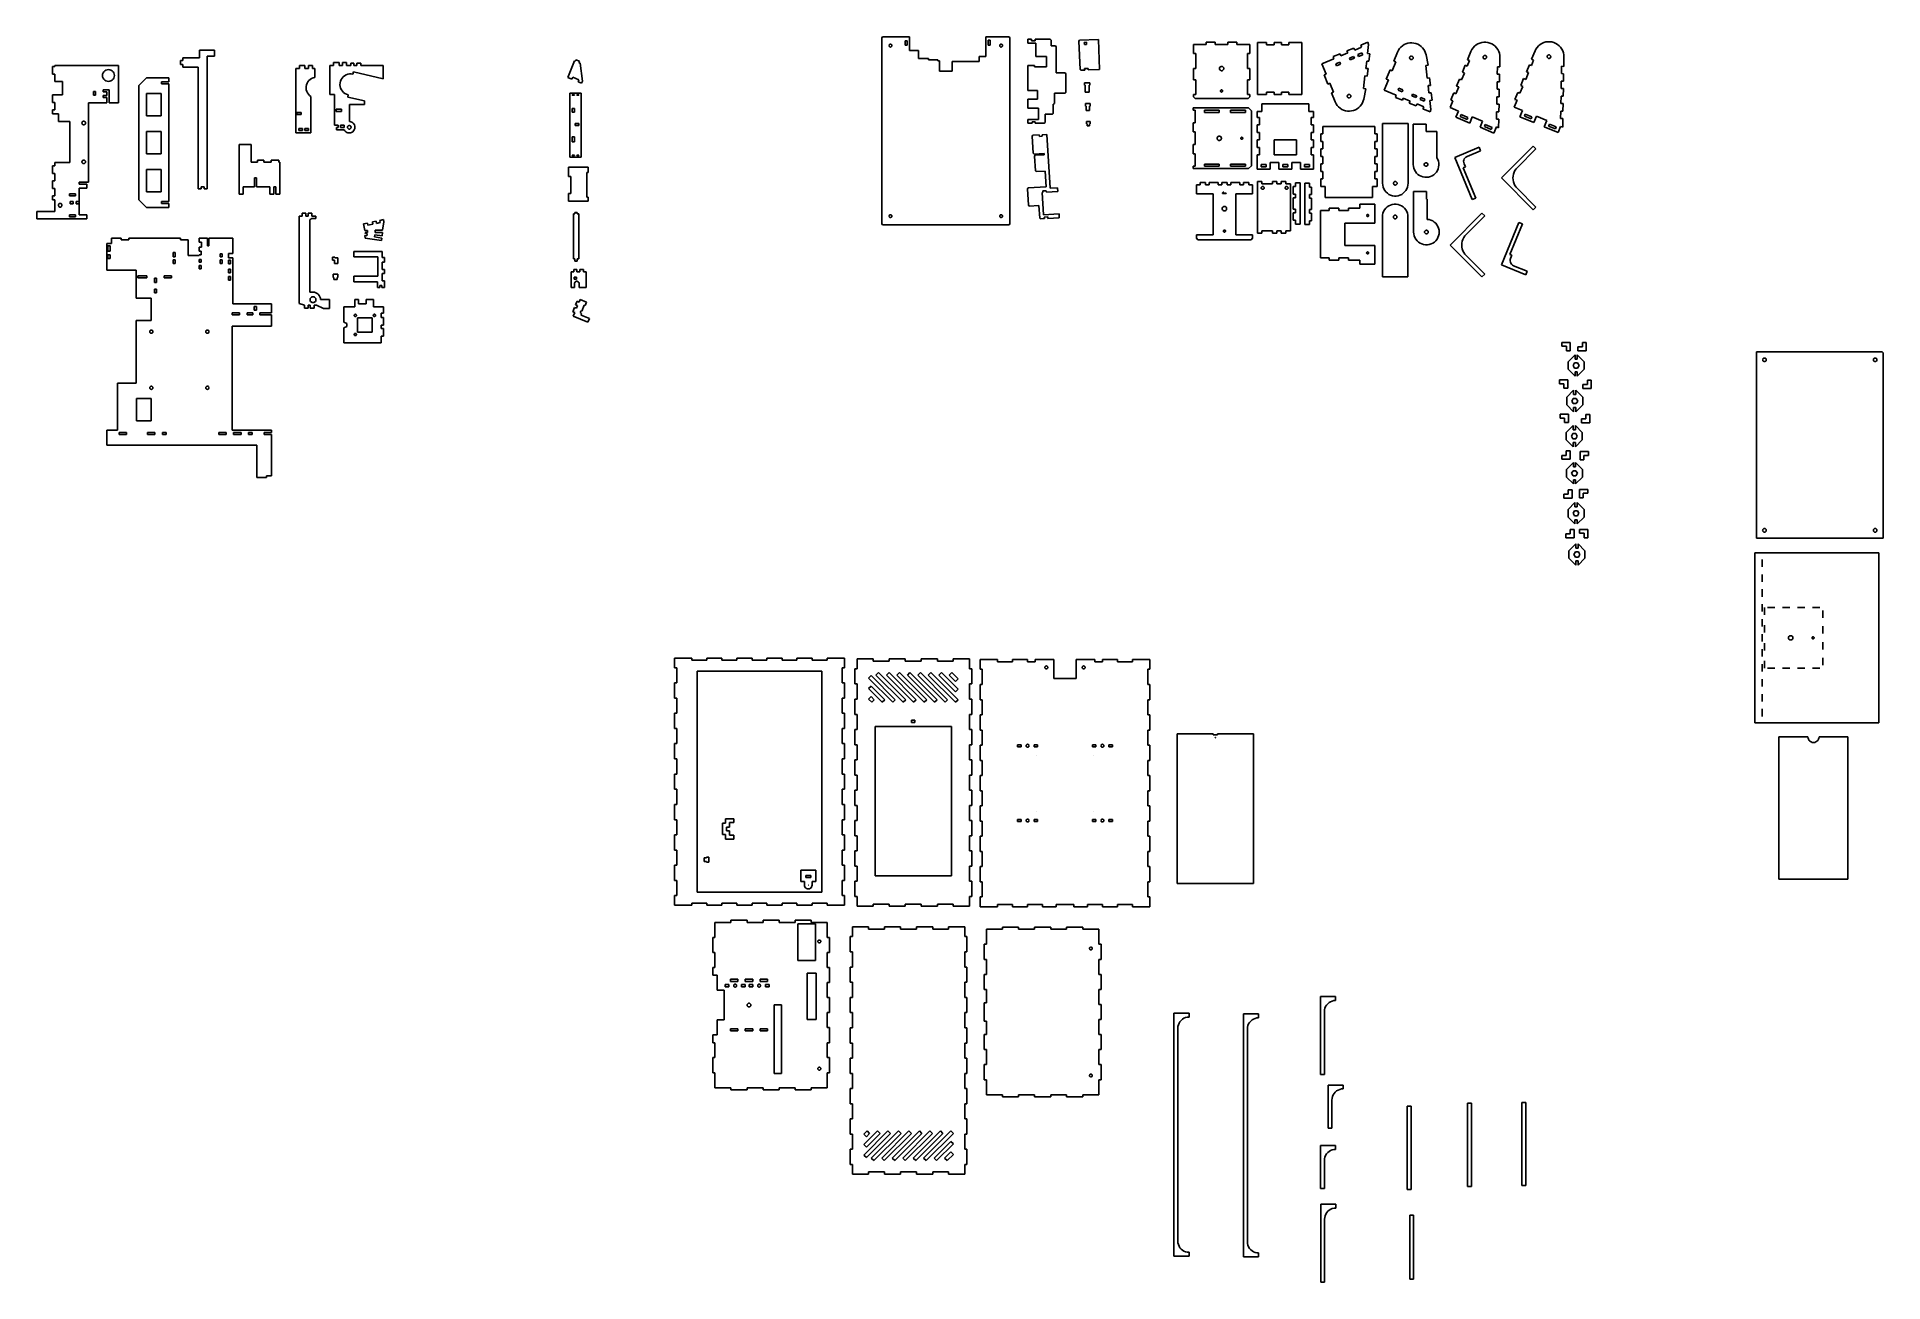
# Model space of a CAD drawing. Extents: x -847 to 1620, y -497 to 1168.
import ezdxf

# ---------------------------------------------------------------- set-up
doc = ezdxf.new("R2010")
doc.units = 0
for name, color, linetype in [('C_Saddle___Base_plate002_contour', 7, 'CONTINUOUS'), ('C_Saddle___GST160A24_R7B_holder002_contour', 7, 'CONTINUOUS'), ('C_Saddle___GST160A24_R7B_holder_004_contour', 7, 'CONTINUOUS'), ('C_Saddle___Printer_holder_L001_contour', 7, 'CONTINUOUS'), ('C_Saddle___Printer_holder_peg_003_contour', 7, 'CONTINUOUS'), ('C_Saddle___Printer_holder_peg_004_contour', 7, 'CONTINUOUS'), ('C_Saddle___Printer_holder_R001_contour', 7, 'CONTINUOUS'), ('C_Saddle___Printer_holder_T001_contour', 7, 'CONTINUOUS'), ('C_Saddle___Printer_paper_guide_foot001_contour', 7, 'CONTINUOUS'), ('C_Saddle___Printer_paper_guide_pad001_contour', 7, 'CONTINUOUS'), ('C_Saddle___Printer_paper_guide_support001_contour', 7, 'CONTINUOUS'), ('C_Saddle___Raspberry_Holder002_contour', 7, 'CONTINUOUS'), ('C_Saddle___Scanner_mount___Base_plate001_contour', 7, 'CONTINUOUS'), ('C_Saddle___Scanner_mount___Base_plate_angle_adjuster001_contour', 7, 'CONTINUOUS'), ('C_Saddle___Scanner_mount___Lifting_plate001_contour', 7, 'CONTINUOUS'), ('C_Saddle___SD_15B_05_holder_004_contour', 7, 'CONTINUOUS'), ('C_Saddle___USB_Hub_Cable_holder_pole001_contour', 7, 'CONTINUOUS'), ('C_Saddle___USB_Hub_Cable_holder_PSU_side001_contour', 7, 'CONTINUOUS'), ('C_Saddle___USB_Hub_Cable_holder_USB_side001_contour', 7, 'CONTINUOUS'), ('CB_RL866___Base_plate_005_contour', 7, 'CONTINUOUS'), ('CB_RL866___Base_plate_006_contour', 7, 'CONTINUOUS'), ('CB_RL866___Base_plate_007_contour', 7, 'CONTINUOUS'), ('CB_RL866___Base_plate_008_contour', 7, 'CONTINUOUS'), ('CB_RL866___Bottom_padding__1mm_rubber_001_contour', 7, 'CONTINUOUS'), ('CB_RL866___Peg_004_contour', 7, 'CONTINUOUS'), ('CB_RL866___Peg_005_contour', 7, 'CONTINUOUS'), ('CB_RL866___Peg_006_contour', 7, 'CONTINUOUS'), ('Enclosure_3mm___Back001_contour', 7, 'CONTINUOUS'), ('Enclosure_3mm___Bottom001_contour', 7, 'CONTINUOUS'), ('Enclosure_3mm___Door___Sticker__cardboard_002_contour', 7, 'CONTINUOUS'), ('Enclosure_3mm___Door_plate001_contour', 7, 'CONTINUOUS'), ('Enclosure_3mm___Front001_contour', 7, 'CONTINUOUS'), ('Enclosure_3mm___Left001_contour', 7, 'CONTINUOUS'), ('Enclosure_3mm___Lock_003_contour', 7, 'CONTINUOUS'), ('Enclosure_3mm___Lock_bolt001_contour', 7, 'CONTINUOUS'), ('Enclosure_3mm___Reinforce_Bottom_Back_003_contour', 7, 'CONTINUOUS'), ('Enclosure_3mm___Reinforce_Bottom_Back_004_contour', 7, 'CONTINUOUS'), ('Enclosure_3mm___Reinforce_Bottom_Left001_contour', 7, 'CONTINUOUS'), ('Enclosure_3mm___Reinforce_Bottom_Right001_contour', 7, 'CONTINUOUS'), ('Enclosure_3mm___Reinforce_Left_Back001_contour', 7, 'CONTINUOUS'), ('Enclosure_3mm___Reinforce_Right_Back001_contour', 7, 'CONTINUOUS'), ('Enclosure_3mm___Reinforce_Top_Back_003_contour', 7, 'CONTINUOUS'), ('Enclosure_3mm___Reinforce_Top_Back_004_contour', 7, 'CONTINUOUS'), ('Enclosure_3mm___Reinforce_Top_Left001_contour', 7, 'CONTINUOUS'), ('Enclosure_3mm___Reinforce_Top_Right001_contour', 7, 'CONTINUOUS'), ('Enclosure_3mm___Right001_contour', 7, 'CONTINUOUS'), ('Enclosure_3mm___Top001_contour', 7, 'CONTINUOUS'), ('Nut_plate_M4_3mm_007_contour', 7, 'CONTINUOUS'), ('Nut_plate_M4_3mm_008_contour', 7, 'CONTINUOUS'), ('Nut_plate_M4_3mm_009_contour', 7, 'CONTINUOUS'), ('Nut_plate_M4_3mm_010_contour', 7, 'CONTINUOUS'), ('Nut_plate_M4_3mm_011_contour', 7, 'CONTINUOUS'), ('Nut_plate_M4_3mm_012_contour', 7, 'CONTINUOUS'), ('Nut_pole_M4_3mm_013_contour', 7, 'CONTINUOUS'), ('Nut_pole_M4_3mm_014_contour', 7, 'CONTINUOUS'), ('Nut_pole_M4_3mm_015_contour', 7, 'CONTINUOUS'), ('Nut_pole_M4_3mm_016_contour', 7, 'CONTINUOUS'), ('Nut_pole_M4_3mm_017_contour', 7, 'CONTINUOUS'), ('Nut_pole_M4_3mm_018_contour', 7, 'CONTINUOUS'), ('Nut_pole_M4_3mm_019_contour', 7, 'CONTINUOUS'), ('Nut_pole_M4_3mm_020_contour', 7, 'CONTINUOUS'), ('Nut_pole_M4_3mm_021_contour', 7, 'CONTINUOUS'), ('Nut_pole_M4_3mm_022_contour', 7, 'CONTINUOUS'), ('Nut_pole_M4_3mm_023_contour', 7, 'CONTINUOUS'), ('Nut_pole_M4_3mm_024_contour', 7, 'CONTINUOUS'), ('Nut_pole_M4_3mm_026_contour', 7, 'CONTINUOUS'), ('Stand3___Bottom_plate_003_contour', 7, 'CONTINUOUS'), ('Stand3___Bottom_plate_004_contour', 7, 'CONTINUOUS'), ('Stand3___glue_reinf_005_contour', 7, 'CONTINUOUS'), ('Stand3___glue_reinf_006_contour', 7, 'CONTINUOUS'), ('Stand3___glue_reinf_007_contour', 7, 'CONTINUOUS'), ('Stand3___glue_reinf_008_contour', 7, 'CONTINUOUS'), ('Stand3___Left_lower_plate001_contour', 7, 'CONTINUOUS'), ('Stand3___Left_lower_plate_002_contour', 7, 'CONTINUOUS'), ('Stand3___Left_upper_plate001_contour', 7, 'CONTINUOUS'), ('Stand3___Left_upper_plate_002_contour', 7, 'CONTINUOUS'), ('Stand3___Lower_plate001_contour', 7, 'CONTINUOUS'), ('Stand3___Lower_spine001_contour', 7, 'CONTINUOUS'), ('Stand3___Right_lower_plate001_contour', 7, 'CONTINUOUS'), ('Stand3___Right_lower_plate_002_contour', 7, 'CONTINUOUS'), ('Stand3___Right_upper_plate001_contour', 7, 'CONTINUOUS'), ('Stand3___Right_upper_plate_002_contour', 7, 'CONTINUOUS'), ('Stand3___Sablon__cardboard_001_contour', 7, 'CONTINUOUS'), ('Stand3___Table_middle_plate_008_contour', 7, 'CONTINUOUS'), ('Stand3___Table_middle_plate_009_contour', 7, 'CONTINUOUS'), ('Stand3___Table_middle_plate_010_contour', 7, 'CONTINUOUS'), ('Stand3___Top_reinforcement_plate004_contour', 7, 'CONTINUOUS'), ('Stand3___Upper_plate001_contour', 7, 'CONTINUOUS'), ('Stand3___Upper_spine001_contour', 7, 'CONTINUOUS')]:
    doc.layers.add(name, color=color, linetype=linetype)

msp = doc.modelspace()

# ---------------------------------------------------------------- linework, layer by layer
at = {"layer": 'C_Saddle___Base_plate002_contour'}
for p, q in [((-754.132, 891.975), (-754.132, 856.325)), ((-754.132, 891.975), (-747.632, 891.975)), ((-749.632, 888.825), (-752.482, 888.825)), ((-752.482, 888.825), (-752.482, 881.975)), ((-749.632, 881.975), (-749.632, 888.825)), ((-747.632, 891.975), (-747.632, 898.975)), ((-747.632, 898.975), (-734.867, 898.975)), ((-734.867, 898.975), (-734.867, 896.975)), ((-734.867, 896.975), (-724.817, 896.975)), ((-724.817, 896.975), (-724.817, 898.975)), ((-724.817, 898.975), (-655.387, 898.975)), ((-655.387, 898.975), (-655.387, 896.975)), ((-655.387, 896.975), (-645.187, 896.975)), ((-645.187, 896.975), (-645.187, 875.975)), ((-630.632, 898.975), (-630.632, 893.825)), ((-630.632, 898.975), (-619.482, 898.975)), ((-627.626, 893.825), (-630.632, 893.825)), ((-627.626, 886.975), (-627.626, 893.825)), ((-619.482, 898.975), (-619.482, 888.975)), ((-619.482, 888.975), (-617.632, 888.975)), ((-617.632, 888.975), (-617.632, 898.975)), ((-617.632, 898.975), (-585.482, 898.975)), ((-585.482, 878.825), (-585.482, 898.975)), ((-752.482, 881.975), (-749.632, 881.975)), ((-752.482, 871.975), (-752.482, 876.825)), ((-752.482, 876.825), (-749.632, 876.825)), ((-749.632, 871.975), (-752.482, 871.975)), ((-749.632, 876.825), (-749.632, 871.975)), ((-665.482, 874.225), (-665.482, 880.075)), ((-665.482, 880.075), (-662.632, 880.075)), ((-662.632, 874.225), (-665.482, 874.225)), ((-665.482, 870.075), (-662.632, 870.075)), ((-665.482, 865.225), (-665.482, 870.075)), ((-662.632, 865.225), (-665.482, 865.225)), ((-662.632, 880.075), (-662.632, 874.225)), ((-662.632, 870.075), (-662.632, 865.225)), ((-630.737, 875.975), (-645.187, 875.975)), ((-630.737, 876.975), (-630.737, 875.975)), ((-627.737, 876.975), (-630.737, 876.975)), ((-630.626, 886.975), (-630.626, 881.825)), ((-630.626, 886.975), (-627.626, 886.975)), ((-630.626, 881.825), (-627.737, 881.825)), ((-627.737, 870.825), (-630.587, 870.825)), ((-630.587, 870.825), (-630.587, 866.975)), ((-630.587, 866.975), (-627.737, 866.975)), ((-627.737, 881.825), (-627.737, 876.975)), ((-627.737, 866.975), (-627.737, 870.825)), ((-602.482, 878.075), (-599.632, 878.075)), ((-602.482, 874.225), (-602.482, 878.075)), ((-599.632, 874.225), (-602.482, 874.225)), ((-602.482, 870.075), (-599.632, 870.075)), ((-602.482, 865.225), (-602.482, 870.075)), ((-599.632, 865.225), (-602.482, 865.225)), ((-599.632, 878.075), (-599.632, 874.225)), ((-599.632, 870.075), (-599.632, 865.225)), ((-591.482, 878.825), (-591.482, 872.975)), ((-585.482, 878.825), (-591.482, 878.825)), ((-591.482, 872.975), (-585.482, 872.975)), ((-591.482, 869.825), (-588.632, 869.825)), ((-591.482, 864.975), (-591.482, 869.825)), ((-588.632, 864.975), (-591.482, 864.975)), ((-588.632, 869.825), (-588.632, 864.975)), ((-585.482, 872.975), (-585.482, 811.475)), ((-714.632, 856.325), (-754.132, 856.325)), ((-714.632, 856.325), (-714.632, 818.825)), ((-712.482, 845.975), (-712.482, 848.825)), ((-712.482, 848.825), (-700.632, 848.825)), ((-700.632, 845.975), (-712.482, 845.975)), ((-700.632, 848.825), (-700.632, 845.975)), ((-690.482, 839.975), (-690.482, 845.825)), ((-690.482, 845.825), (-687.632, 845.825)), ((-687.632, 839.975), (-690.482, 839.975)), ((-687.632, 845.825), (-687.632, 839.975)), ((-677.482, 845.975), (-677.482, 848.825)), ((-677.482, 848.825), (-667.632, 848.825)), ((-667.632, 845.975), (-677.482, 845.975)), ((-667.632, 848.825), (-667.632, 845.975)), ((-630.587, 862.825), (-630.587, 857.975)), ((-627.737, 862.825), (-630.587, 862.825)), ((-630.587, 857.975), (-627.737, 857.975)), ((-627.737, 857.975), (-627.737, 862.825)), ((-591.482, 857.825), (-588.632, 857.825)), ((-591.482, 852.975), (-591.482, 857.825)), ((-588.632, 852.975), (-591.482, 852.975)), ((-591.482, 847.825), (-588.632, 847.825)), ((-591.482, 842.975), (-591.482, 847.825)), ((-588.632, 842.975), (-591.482, 842.975)), ((-588.632, 857.825), (-588.632, 852.975)), ((-588.632, 847.825), (-588.632, 842.975)), ((-694.632, 818.825), (-714.632, 818.825)), ((-694.632, 788.975), (-694.632, 818.825)), ((-690.482, 825.975), (-690.482, 830.825)), ((-690.482, 830.825), (-687.632, 830.825)), ((-687.632, 825.975), (-690.482, 825.975)), ((-687.632, 830.825), (-687.632, 825.975)), ((-586.482, 799.325), (-576.632, 799.325)), ((-586.482, 796.475), (-586.482, 799.325)), ((-576.632, 796.475), (-586.482, 796.475)), ((-585.482, 811.475), (-533.982, 811.475)), ((-576.632, 799.325), (-576.632, 796.475)), ((-566.482, 799.325), (-558.632, 799.325)), ((-566.482, 796.475), (-566.482, 799.325)), ((-558.632, 796.475), (-566.482, 796.475)), ((-558.632, 796.475), (-558.632, 799.325)), ((-556.982, 807.825), (-554.132, 807.825)), ((-556.982, 802.975), (-556.982, 807.825)), ((-554.132, 802.975), (-556.982, 802.975)), ((-554.132, 807.825), (-554.132, 802.975)), ((-533.982, 799.325), (-549.482, 799.325)), ((-549.482, 799.325), (-549.482, 796.475)), ((-549.482, 796.475), (-533.982, 796.475)), ((-533.982, 799.325), (-533.982, 811.475)), ((-533.982, 781.325), (-533.982, 796.475)), ((-714.632, 788.975), (-714.632, 705.475)), ((-714.632, 788.975), (-694.632, 788.975)), ((-696.732, 774.15), (-696.669, 774.671)), ((-696.669, 773.63), (-696.732, 774.15)), ((-696.669, 774.671), (-696.483, 775.161)), ((-696.483, 773.139), (-696.669, 773.63)), ((-696.483, 775.161), (-696.185, 775.593)), ((-696.185, 772.708), (-696.483, 773.139)), ((-696.185, 775.593), (-695.792, 775.94)), ((-695.792, 772.36), (-696.185, 772.708)), ((-695.792, 775.94), (-695.328, 776.184)), ((-695.328, 772.117), (-695.792, 772.36)), ((-695.328, 776.184), (-694.819, 776.309)), ((-694.819, 771.991), (-695.328, 772.117)), ((-694.819, 776.309), (-694.295, 776.309)), ((-694.295, 771.991), (-694.819, 771.991)), ((-694.295, 776.309), (-693.785, 776.184)), ((-693.785, 772.117), (-694.295, 771.991)), ((-693.785, 776.184), (-693.321, 775.94)), ((-693.321, 772.36), (-693.785, 772.117)), ((-693.321, 775.94), (-692.929, 775.593)), ((-692.929, 772.708), (-693.321, 772.36)), ((-692.929, 775.593), (-692.631, 775.161)), ((-692.631, 773.139), (-692.929, 772.708)), ((-692.631, 775.161), (-692.445, 774.671)), ((-692.445, 773.63), (-692.631, 773.139)), ((-692.445, 774.671), (-692.382, 774.15)), ((-692.382, 774.15), (-692.445, 773.63)), ((-621.732, 774.15), (-621.669, 774.671)), ((-621.669, 773.63), (-621.732, 774.15)), ((-621.669, 774.671), (-621.483, 775.161)), ((-621.483, 773.139), (-621.669, 773.63)), ((-621.483, 775.161), (-621.185, 775.593)), ((-621.185, 772.708), (-621.483, 773.139)), ((-621.185, 775.593), (-620.792, 775.94)), ((-620.792, 772.36), (-621.185, 772.708)), ((-620.792, 775.94), (-620.328, 776.184)), ((-620.328, 772.117), (-620.792, 772.36)), ((-620.328, 776.184), (-619.819, 776.309)), ((-619.819, 771.991), (-620.328, 772.117)), ((-619.819, 776.309), (-619.295, 776.309)), ((-619.295, 771.991), (-619.819, 771.991)), ((-619.295, 776.309), (-618.785, 776.184)), ((-618.785, 772.117), (-619.295, 771.991)), ((-618.785, 776.184), (-618.321, 775.94)), ((-618.321, 772.36), (-618.785, 772.117)), ((-618.321, 775.94), (-617.929, 775.593)), ((-617.929, 772.708), (-618.321, 772.36)), ((-617.929, 775.593), (-617.631, 775.161)), ((-617.631, 773.139), (-617.929, 772.708)), ((-617.631, 775.161), (-617.445, 774.671)), ((-617.445, 773.63), (-617.631, 773.139)), ((-617.445, 774.671), (-617.382, 774.15)), ((-617.382, 774.15), (-617.445, 773.63)), ((-533.982, 781.325), (-586.482, 781.325)), ((-586.482, 781.325), (-586.482, 642.475)), ((-739.632, 705.475), (-739.632, 642.475)), ((-714.632, 705.475), (-739.632, 705.475)), ((-696.732, 699.15), (-696.669, 699.671)), ((-696.669, 698.63), (-696.732, 699.15)), ((-696.669, 699.671), (-696.483, 700.161)), ((-696.483, 698.139), (-696.669, 698.63)), ((-696.483, 700.161), (-696.185, 700.593)), ((-696.185, 697.708), (-696.483, 698.139)), ((-696.185, 700.593), (-695.792, 700.94)), ((-695.792, 697.36), (-696.185, 697.708)), ((-695.792, 700.94), (-695.328, 701.184)), ((-695.328, 697.117), (-695.792, 697.36)), ((-695.328, 701.184), (-694.819, 701.309)), ((-694.819, 696.991), (-695.328, 697.117)), ((-694.819, 701.309), (-694.295, 701.309)), ((-694.295, 696.991), (-694.819, 696.991)), ((-694.295, 701.309), (-693.785, 701.184)), ((-693.785, 697.117), (-694.295, 696.991)), ((-693.785, 701.184), (-693.321, 700.94)), ((-693.321, 697.36), (-693.785, 697.117)), ((-693.321, 700.94), (-692.929, 700.593)), ((-692.929, 697.708), (-693.321, 697.36)), ((-692.929, 700.593), (-692.631, 700.161)), ((-692.631, 698.139), (-692.929, 697.708)), ((-692.631, 700.161), (-692.445, 699.671)), ((-692.445, 698.63), (-692.631, 698.139)), ((-692.445, 699.671), (-692.382, 699.15)), ((-692.382, 699.15), (-692.445, 698.63)), ((-621.732, 699.15), (-621.669, 699.671)), ((-621.669, 698.63), (-621.732, 699.15)), ((-621.669, 699.671), (-621.483, 700.161)), ((-621.483, 698.139), (-621.669, 698.63)), ((-621.483, 700.161), (-621.185, 700.593)), ((-621.185, 697.708), (-621.483, 698.139)), ((-621.185, 700.593), (-620.792, 700.94)), ((-620.792, 697.36), (-621.185, 697.708)), ((-620.792, 700.94), (-620.328, 701.184)), ((-620.328, 697.117), (-620.792, 697.36)), ((-620.328, 701.184), (-619.819, 701.309)), ((-619.819, 696.991), (-620.328, 697.117)), ((-619.819, 701.309), (-619.295, 701.309)), ((-619.295, 696.991), (-619.819, 696.991)), ((-619.295, 701.309), (-618.785, 701.184)), ((-618.785, 697.117), (-619.295, 696.991)), ((-618.785, 701.184), (-618.321, 700.94)), ((-618.321, 697.36), (-618.785, 697.117)), ((-618.321, 700.94), (-617.929, 700.593)), ((-617.929, 697.708), (-618.321, 697.36)), ((-617.929, 700.593), (-617.631, 700.161)), ((-617.631, 698.139), (-617.929, 697.708)), ((-617.631, 700.161), (-617.445, 699.671)), ((-617.445, 698.63), (-617.631, 698.139)), ((-617.445, 699.671), (-617.382, 699.15)), ((-617.382, 699.15), (-617.445, 698.63)), ((-694.632, 684.825), (-714.482, 684.825)), ((-714.482, 684.825), (-714.482, 654.975)), ((-694.632, 654.975), (-694.632, 684.825)), ((-754.132, 642.475), (-754.132, 622.325)), ((-754.132, 642.475), (-739.632, 642.475)), ((-714.482, 654.975), (-694.632, 654.975)), ((-533.982, 642.475), (-586.482, 642.475)), ((-533.982, 639.325), (-533.982, 642.475)), ((-553.632, 622.325), (-754.132, 622.325)), ((-737.482, 639.325), (-727.632, 639.325)), ((-737.482, 636.475), (-737.482, 639.325)), ((-727.632, 636.475), (-737.482, 636.475)), ((-727.632, 639.325), (-727.632, 636.475)), ((-699.482, 639.325), (-689.632, 639.325)), ((-699.482, 636.475), (-699.482, 639.325)), ((-689.632, 636.475), (-699.482, 636.475)), ((-689.632, 639.325), (-689.632, 636.475)), ((-679.482, 639.325), (-674.632, 639.325)), ((-679.482, 636.475), (-679.482, 639.325)), ((-674.632, 636.475), (-679.482, 636.475)), ((-674.632, 639.325), (-674.632, 636.475)), ((-604.482, 639.325), (-594.632, 639.325)), ((-604.482, 636.475), (-604.482, 639.325)), ((-594.632, 636.475), (-604.482, 636.475)), ((-594.632, 639.325), (-594.632, 636.475)), ((-584.482, 639.325), (-574.632, 639.325)), ((-584.482, 636.475), (-584.482, 639.325)), ((-574.632, 636.475), (-584.482, 636.475)), ((-574.632, 639.325), (-574.632, 636.475)), ((-564.482, 639.325), (-559.632, 639.325)), ((-564.482, 636.475), (-564.482, 639.325)), ((-559.632, 636.475), (-564.482, 636.475)), ((-559.632, 639.325), (-559.632, 636.475)), ((-553.632, 579.325), (-553.632, 622.325)), ((-543.482, 639.325), (-533.982, 639.325)), ((-543.482, 636.475), (-543.482, 639.325)), ((-533.982, 636.475), (-543.482, 636.475)), ((-533.982, 581.325), (-533.982, 636.475)), ((-540.482, 579.325), (-553.632, 579.325)), ((-533.982, 581.325), (-540.482, 581.325)), ((-540.482, 581.325), (-540.482, 579.325))]:
    msp.add_line(p, q, dxfattribs=at)
at = {"layer": 'C_Saddle___GST160A24_R7B_holder002_contour'}
for p, q in [((-576.928, 1024.58), (-576.928, 957.934)), ((-576.928, 1024.58), (-561.278, 1024.58)), ((-561.278, 1024.58), (-561.278, 1000.58)), ((-561.278, 1000.58), (-552.428, 1000.58)), ((-552.428, 1000.58), (-552.428, 1003.58)), ((-552.428, 1003.58), (-544.278, 1003.58)), ((-544.278, 1003.58), (-544.278, 1000.58)), ((-544.278, 1000.58), (-534.428, 1000.58)), ((-524.278, 1003.58), (-534.428, 1003.58)), ((-534.428, 1003.58), (-534.428, 1000.58)), ((-524.278, 1000.58), (-524.278, 1003.58)), ((-522.778, 1000.58), (-524.278, 1000.58)), ((-522.778, 957.934), (-522.778, 1000.58)), ((-556.778, 967.934), (-571.778, 967.934)), ((-571.778, 967.934), (-571.778, 957.934)), ((-556.778, 979.934), (-553.928, 979.934)), ((-556.778, 967.934), (-556.778, 979.934)), ((-553.928, 979.934), (-553.928, 967.934)), ((-553.928, 967.934), (-535.928, 967.934)), ((-535.928, 967.934), (-535.928, 957.934)), ((-527.928, 967.934), (-530.778, 967.934)), ((-530.778, 957.934), (-530.778, 967.934)), ((-527.928, 957.934), (-527.928, 967.934)), ((-571.778, 957.934), (-576.928, 957.934)), ((-535.928, 957.934), (-530.778, 957.934)), ((-522.778, 957.934), (-527.928, 957.934))]:
    msp.add_line(p, q, dxfattribs=at)
at = {"layer": 'C_Saddle___GST160A24_R7B_holder_004_contour'}
for p, q in [((-655.6, 1136.63), (-652.6, 1136.63)), ((-655.6, 1131.48), (-655.6, 1136.63)), ((-652.6, 1140.13), (-630.1, 1140.13)), ((-652.6, 1136.63), (-652.6, 1140.13)), ((-630.1, 1150.63), (-630.1, 1140.13)), ((-630.1, 1150.63), (-609.95, 1150.63)), ((-619.95, 1142.48), (-619.95, 964.977)), ((-609.95, 1142.48), (-619.95, 1142.48)), ((-609.95, 1150.63), (-609.95, 1142.48)), ((-652.6, 1131.48), (-655.6, 1131.48)), ((-652.6, 1127.98), (-652.6, 1131.48)), ((-632.1, 1127.98), (-652.6, 1127.98)), ((-632.1, 964.977), (-632.1, 1127.98)), ((-627.95, 964.977), (-632.1, 964.977)), ((-627.95, 967.977), (-627.95, 964.977)), ((-624.1, 967.977), (-627.95, 967.977)), ((-624.1, 964.977), (-624.1, 967.977)), ((-619.95, 964.977), (-624.1, 964.977))]:
    msp.add_line(p, q, dxfattribs=at)
at = {"layer": 'C_Saddle___Printer_holder_L001_contour'}
for p, q in [((-455.787, 1091.06), (-455.787, 1130.21)), ((-455.787, 1130.21), (-450.787, 1130.21)), ((-450.787, 1130.21), (-450.787, 1134.21)), ((-450.787, 1134.21), (-443.637, 1134.21)), ((-443.637, 1134.21), (-443.637, 1130.21)), ((-443.637, 1130.21), (-438.787, 1130.21)), ((-440.816, 1111.12), (-441.714, 1108.95)), ((-439.572, 1113.11), (-440.816, 1111.12)), ((-438.015, 1114.87), (-439.572, 1113.11)), ((-438.787, 1130.21), (-438.787, 1134.21)), ((-438.787, 1134.21), (-433.637, 1134.21)), ((-436.19, 1116.35), (-438.015, 1114.87)), ((-434.145, 1117.5), (-436.19, 1116.35)), ((-431.938, 1118.31), (-434.145, 1117.5)), ((-433.637, 1134.21), (-433.637, 1130.21)), ((-427.787, 1130.21), (-433.637, 1130.21)), ((-429.628, 1118.73), (-431.938, 1118.31)), ((-427.279, 1118.77), (-429.628, 1118.73)), ((-427.787, 1130.21), (-427.787, 1133.21)), ((-427.787, 1133.21), (-423.637, 1133.21)), ((-424.956, 1118.43), (-427.279, 1118.77)), ((-424.282, 1121.35), (-424.956, 1118.43)), ((-384.637, 1112.21), (-424.282, 1121.35)), ((-423.637, 1133.21), (-423.637, 1130.21)), ((-423.637, 1130.21), (-419.787, 1130.21)), ((-419.787, 1133.21), (-419.787, 1130.21)), ((-414.637, 1133.21), (-419.787, 1133.21)), ((-414.637, 1130.21), (-414.637, 1133.21)), ((-384.637, 1130.21), (-414.637, 1130.21)), ((-384.637, 1112.21), (-384.637, 1130.21)), ((-449.787, 1091.06), (-455.787, 1091.06)), ((-449.787, 1050.06), (-449.787, 1091.06)), ((-442.242, 1106.66), (-442.384, 1104.31)), ((-442.384, 1104.31), (-442.137, 1101.98)), ((-441.714, 1108.95), (-442.242, 1106.66)), ((-442.137, 1101.98), (-441.508, 1099.71)), ((-441.508, 1099.71), (-440.513, 1097.59)), ((-440.513, 1097.59), (-439.181, 1095.65)), ((-439.181, 1095.65), (-437.548, 1093.96)), ((-437.548, 1093.96), (-435.658, 1092.57)), ((-435.658, 1092.57), (-433.564, 1091.5)), ((-433.564, 1091.5), (-431.322, 1090.8)), ((-431.996, 1087.88), (-431.322, 1090.8)), ((-409.637, 1082.72), (-431.996, 1087.88)), ((-447.637, 1071.44), (-447.637, 1068.59)), ((-440.287, 1071.44), (-447.637, 1071.44)), ((-447.637, 1068.59), (-440.287, 1068.59)), ((-440.287, 1068.59), (-440.287, 1071.44)), ((-429.637, 1077.67), (-409.637, 1077.67)), ((-429.637, 1077.67), (-429.637, 1054.97)), ((-409.637, 1077.67), (-409.637, 1082.72)), ((-444.787, 1050.06), (-449.787, 1050.06)), ((-446.787, 1047.21), (-446.787, 1044.06)), ((-446.787, 1047.21), (-444.787, 1047.21)), ((-436.759, 1044.06), (-446.787, 1044.06)), ((-444.787, 1047.21), (-444.787, 1050.06)), ((-441.637, 1050.06), (-436.787, 1050.06)), ((-441.637, 1047.21), (-441.637, 1050.06)), ((-436.787, 1047.21), (-441.637, 1047.21)), ((-436.787, 1050.06), (-436.787, 1047.21)), ((-436.759, 1044.06), (-435.858, 1042.64)), ((-435.858, 1042.64), (-434.668, 1041.46)), ((-434.668, 1041.46), (-433.247, 1040.57)), ((-433.247, 1040.57), (-431.666, 1040.02)), ((-432.229, 1048.26), (-432.369, 1047.69)), ((-432.369, 1047.69), (-432.369, 1047.11)), ((-432.369, 1047.11), (-432.229, 1046.54)), ((-431.958, 1048.78), (-432.229, 1048.26)), ((-432.229, 1046.54), (-431.958, 1046.02)), ((-431.57, 1049.21), (-431.958, 1048.78)), ((-431.958, 1046.02), (-431.57, 1045.58)), ((-431.666, 1040.02), (-430.001, 1039.82)), ((-431.089, 1049.55), (-431.57, 1049.21)), ((-431.57, 1045.58), (-431.089, 1045.25)), ((-430.542, 1049.75), (-431.089, 1049.55)), ((-431.089, 1045.25), (-430.542, 1045.04)), ((-429.962, 1049.82), (-430.542, 1049.75)), ((-430.542, 1045.04), (-429.962, 1044.97)), ((-430.001, 1039.82), (-428.334, 1040)), ((-429.382, 1049.75), (-429.962, 1049.82)), ((-429.962, 1044.97), (-429.382, 1045.04)), ((-427.981, 1054.71), (-429.637, 1054.97)), ((-428.835, 1049.55), (-429.382, 1049.75)), ((-429.382, 1045.04), (-428.835, 1045.25)), ((-428.354, 1049.21), (-428.835, 1049.55)), ((-428.835, 1045.25), (-428.354, 1045.58)), ((-427.966, 1048.78), (-428.354, 1049.21)), ((-428.354, 1045.58), (-427.966, 1046.02)), ((-428.334, 1040), (-426.747, 1040.54)), ((-426.422, 1054.1), (-427.981, 1054.71)), ((-427.694, 1048.26), (-427.966, 1048.78)), ((-427.966, 1046.02), (-427.694, 1046.54)), ((-427.555, 1047.69), (-427.694, 1048.26)), ((-427.694, 1046.54), (-427.555, 1047.11)), ((-427.555, 1047.11), (-427.555, 1047.69)), ((-426.747, 1040.54), (-425.318, 1041.41)), ((-425.036, 1053.15), (-426.422, 1054.1)), ((-425.318, 1041.41), (-424.116, 1042.58)), ((-423.891, 1051.93), (-425.036, 1053.15)), ((-424.116, 1042.58), (-423.199, 1043.99)), ((-423.043, 1050.48), (-423.891, 1051.93)), ((-423.199, 1043.99), (-422.614, 1045.56)), ((-422.534, 1048.89), (-423.043, 1050.48)), ((-422.614, 1045.56), (-422.389, 1047.22)), ((-422.389, 1047.22), (-422.534, 1048.89))]:
    msp.add_line(p, q, dxfattribs=at)
at = {"layer": 'C_Saddle___Printer_holder_peg_003_contour'}
for p, q in [((-451.353, 846.704), (-451.353, 850.854)), ((-451.353, 850.854), (-445.203, 850.854)), ((-450.353, 846.704), (-451.353, 846.704)), ((-450.353, 843.704), (-450.353, 846.704)), ((-450.353, 843.704), (-446.203, 843.704)), ((-446.203, 846.704), (-445.203, 846.704)), ((-446.203, 843.704), (-446.203, 846.704)), ((-445.203, 846.704), (-445.203, 850.854))]:
    msp.add_line(p, q, dxfattribs=at)
at = {"layer": 'C_Saddle___Printer_holder_peg_004_contour'}
for p, q in [((-452.555, 873.788), (-452.555, 869.638)), ((-452.555, 873.788), (-449.405, 873.788)), ((-449.555, 869.638), (-452.555, 869.638)), ((-449.555, 869.638), (-449.555, 865.138)), ((-449.555, 865.138), (-445.405, 865.138)), ((-449.405, 873.788), (-449.405, 872.788)), ((-449.405, 872.788), (-445.405, 872.788)), ((-445.405, 872.788), (-445.405, 865.138))]:
    msp.add_line(p, q, dxfattribs=at)
at = {"layer": 'C_Saddle___Printer_holder_R001_contour'}
for p, q in [((-501.302, 1039.82), (-501.302, 1125.97)), ((-501.302, 1125.97), (-496.302, 1125.97)), ((-496.302, 1125.97), (-496.302, 1129.97)), ((-496.302, 1129.97), (-489.152, 1129.97)), ((-489.152, 1129.97), (-489.152, 1125.97)), ((-489.152, 1125.97), (-484.302, 1125.97)), ((-484.302, 1125.97), (-484.302, 1129.97)), ((-484.302, 1129.97), (-479.152, 1129.97)), ((-482.219, 1111.43), (-483.871, 1109.94)), ((-480.349, 1112.65), (-482.219, 1111.43)), ((-478.309, 1113.55), (-480.349, 1112.65)), ((-479.152, 1129.97), (-479.152, 1125.97)), ((-476.152, 1125.97), (-479.152, 1125.97)), ((-476.152, 1114.11), (-478.309, 1113.55)), ((-476.152, 1114.11), (-476.152, 1125.97)), ((-487.562, 1101.98), (-487.637, 1099.75)), ((-487.637, 1099.75), (-487.354, 1097.54)), ((-487.133, 1104.16), (-487.562, 1101.98)), ((-487.354, 1097.54), (-486.723, 1095.4)), ((-486.36, 1106.26), (-487.133, 1104.16)), ((-486.723, 1095.4), (-485.758, 1093.39)), ((-485.264, 1108.2), (-486.36, 1106.26)), ((-485.758, 1093.39), (-484.485, 1091.56)), ((-483.871, 1109.94), (-485.264, 1108.2)), ((-484.485, 1091.56), (-482.937, 1089.95)), ((-482.937, 1089.95), (-481.152, 1088.62)), ((-481.152, 1088.62), (-481.152, 1039.82)), ((-500.012, 1067.2), (-494.162, 1067.2)), ((-500.012, 1064.35), (-500.012, 1067.2)), ((-494.162, 1064.35), (-500.012, 1064.35)), ((-494.162, 1067.2), (-494.162, 1064.35)), ((-481.152, 1039.82), (-501.302, 1039.82)), ((-497.152, 1045.82), (-492.302, 1045.82)), ((-497.152, 1042.97), (-497.152, 1045.82)), ((-492.302, 1042.97), (-497.152, 1042.97)), ((-492.302, 1045.82), (-492.302, 1042.97)), ((-489.152, 1042.97), (-489.152, 1045.82)), ((-489.152, 1045.82), (-484.302, 1045.82)), ((-484.302, 1042.97), (-489.152, 1042.97)), ((-484.302, 1045.82), (-484.302, 1042.97))]:
    msp.add_line(p, q, dxfattribs=at)
at = {"layer": 'C_Saddle___Printer_holder_T001_contour'}
for p, q in [((-496.987, 928.773), (-496.987, 811.642)), ((-492.987, 928.773), (-496.987, 928.773)), ((-492.987, 932.773), (-492.987, 928.773)), ((-487.837, 932.773), (-492.987, 932.773)), ((-487.837, 928.773), (-487.837, 932.773)), ((-484.987, 928.773), (-487.837, 928.773)), ((-484.987, 932.773), (-484.987, 928.773)), ((-484.987, 932.773), (-479.837, 932.773)), ((-482.738, 922.572), (-482.837, 921.698)), ((-482.837, 921.698), (-482.837, 826.993)), ((-482.448, 923.401), (-482.738, 922.572)), ((-481.98, 924.145), (-482.448, 923.401)), ((-481.359, 924.767), (-481.98, 924.145)), ((-480.615, 925.235), (-481.359, 924.767)), ((-479.785, 925.525), (-480.615, 925.235)), ((-479.837, 932.773), (-479.837, 928.773)), ((-474.837, 928.773), (-479.837, 928.773)), ((-478.912, 925.623), (-479.785, 925.525)), ((-474.837, 925.623), (-478.912, 925.623)), ((-474.837, 928.773), (-474.837, 925.623)), ((-482.837, 826.993), (-478.412, 826.993)), ((-482.082, 818.31), (-482.308, 817.391)), ((-482.308, 817.391), (-482.308, 816.445)), ((-482.308, 816.445), (-482.082, 815.526)), ((-481.642, 819.148), (-482.082, 818.31)), ((-482.082, 815.526), (-481.642, 814.689)), ((-481.015, 819.856), (-481.642, 819.148)), ((-481.642, 814.689), (-481.015, 813.98)), ((-480.236, 820.394), (-481.015, 819.856)), ((-479.351, 820.729), (-480.236, 820.394)), ((-478.412, 820.843), (-479.351, 820.729)), ((-476.455, 826.801), (-478.412, 826.993)), ((-477.472, 820.729), (-478.412, 820.843)), ((-476.588, 820.394), (-477.472, 820.729)), ((-475.809, 819.856), (-476.588, 820.394)), ((-474.574, 826.233), (-476.455, 826.801)), ((-475.182, 819.148), (-475.809, 819.856)), ((-475.809, 813.98), (-475.182, 814.689)), ((-474.742, 818.31), (-475.182, 819.148)), ((-475.182, 814.689), (-474.742, 815.526)), ((-474.515, 817.391), (-474.742, 818.31)), ((-474.742, 815.526), (-474.515, 816.445)), ((-472.838, 825.311), (-474.574, 826.233)), ((-474.515, 816.445), (-474.515, 817.391)), ((-471.314, 824.069), (-472.838, 825.311)), ((-470.061, 822.555), (-471.314, 824.069)), ((-469.125, 820.826), (-470.061, 822.555)), ((-468.543, 818.948), (-469.125, 820.826)), ((-468.337, 816.993), (-468.543, 818.948)), ((-468.337, 816.993), (-456.337, 816.993)), ((-456.337, 805.123), (-456.337, 816.993)), ((-496.987, 811.642), (-489.987, 809.642)), ((-489.987, 809.642), (-489.987, 805.623)), ((-489.987, 805.623), (-484.837, 805.623)), ((-484.837, 809.623), (-481.987, 809.623)), ((-484.837, 805.623), (-484.837, 809.623)), ((-481.987, 809.623), (-481.987, 805.623)), ((-481.987, 805.623), (-476.837, 805.623)), ((-481.015, 813.98), (-480.236, 813.443)), ((-480.236, 813.443), (-479.351, 813.107)), ((-479.351, 813.107), (-478.412, 812.993)), ((-478.412, 812.993), (-477.472, 813.107)), ((-477.472, 813.107), (-476.588, 813.443)), ((-476.837, 809.623), (-473.929, 809.623)), ((-476.837, 805.623), (-476.837, 809.623)), ((-476.588, 813.443), (-475.809, 813.98)), ((-473.929, 809.623), (-464.479, 805.123)), ((-464.479, 805.123), (-456.337, 805.123))]:
    msp.add_line(p, q, dxfattribs=at)
at = {"layer": 'C_Saddle___Printer_paper_guide_foot001_contour'}
for p, q in [((-136.688, 993.88), (-136.688, 981.73)), ((-110.538, 993.88), (-136.688, 993.88)), ((-110.538, 986.73), (-110.538, 993.88)), ((-133.688, 981.73), (-136.688, 981.73)), ((-133.688, 958.88), (-133.688, 981.73)), ((-112.538, 986.73), (-110.538, 986.73)), ((-112.538, 953.88), (-112.538, 986.73)), ((-136.688, 948.73), (-136.688, 958.88)), ((-136.688, 958.88), (-133.688, 958.88)), ((-136.688, 948.73), (-110.538, 948.73)), ((-112.538, 953.88), (-110.538, 953.88)), ((-110.538, 953.88), (-110.538, 948.73))]:
    msp.add_line(p, q, dxfattribs=at)
at = {"layer": 'C_Saddle___Printer_paper_guide_pad001_contour'}
for p, q in [((-135.037, 1092.82), (-119.887, 1092.82)), ((-135.037, 1007.67), (-135.037, 1092.82)), ((-131.887, 1090.67), (-129.037, 1090.67)), ((-131.887, 1090.32), (-131.887, 1090.67)), ((-129.037, 1090.32), (-131.887, 1090.32)), ((-129.037, 1090.67), (-129.037, 1090.32)), ((-125.887, 1090.32), (-125.887, 1090.67)), ((-125.887, 1090.67), (-123.037, 1090.67)), ((-123.037, 1090.32), (-125.887, 1090.32)), ((-123.037, 1090.67), (-123.037, 1090.32)), ((-119.887, 1092.82), (-119.887, 1007.67)), ((-131.887, 1072.67), (-131.887, 1067.82)), ((-129.037, 1072.67), (-131.887, 1072.67)), ((-131.887, 1067.82), (-129.037, 1067.82)), ((-129.037, 1067.82), (-129.037, 1072.67)), ((-127.887, 1052.67), (-123.037, 1052.67)), ((-127.887, 1049.82), (-127.887, 1052.67)), ((-123.037, 1049.82), (-127.887, 1049.82)), ((-123.037, 1052.67), (-123.037, 1049.82)), ((-131.887, 1034.67), (-131.887, 1027.82)), ((-129.037, 1034.67), (-131.887, 1034.67)), ((-131.887, 1027.82), (-129.037, 1027.82)), ((-129.037, 1027.82), (-129.037, 1034.67)), ((-119.887, 1007.67), (-135.037, 1007.67)), ((-129.037, 1010.17), (-131.887, 1010.17)), ((-131.887, 1010.17), (-131.887, 1009.82)), ((-131.887, 1009.82), (-129.037, 1009.82)), ((-129.037, 1009.82), (-129.037, 1010.17)), ((-123.037, 1010.17), (-125.887, 1010.17)), ((-125.887, 1010.17), (-125.887, 1009.82)), ((-125.887, 1009.82), (-123.037, 1009.82)), ((-123.037, 1009.82), (-123.037, 1010.17))]:
    msp.add_line(p, q, dxfattribs=at)
at = {"layer": 'C_Saddle___Printer_paper_guide_support001_contour'}
for p, q in [((-128.714, 1136.29), (-137.956, 1113.98)), ((-128.714, 1136.29), (-127.79, 1135.91)), ((-127.79, 1135.91), (-127.025, 1137.76)), ((-127.025, 1137.76), (-122.267, 1135.79)), ((-122.267, 1135.79), (-123.032, 1133.94)), ((-132.274, 1111.63), (-137.956, 1113.98)), ((-131.126, 1114.4), (-132.274, 1111.63)), ((-122.95, 1111.01), (-131.126, 1114.4)), ((-122.95, 1111.01), (-124.098, 1108.24)), ((-121.214, 1133.18), (-123.032, 1133.94)), ((-118.155, 1109.13), (-121.214, 1133.18)), ((-124.098, 1108.24), (-119.34, 1106.27)), ((-119.34, 1106.27), (-118.155, 1109.13))]:
    msp.add_line(p, q, dxfattribs=at)
at = {"layer": 'C_Saddle___Raspberry_Holder002_contour'}
for p, q in [((-701.118, 1113.47), (-711.162, 1103.43)), ((-671.012, 1113.47), (-701.118, 1113.47)), ((-671.012, 1113.47), (-671.012, 1108.32)), ((-711.162, 1103.43), (-711.162, 950.368)), ((-701.012, 1062.72), (-701.012, 1092.57)), ((-701.012, 1092.57), (-681.162, 1092.57)), ((-681.162, 1092.57), (-681.162, 1062.72)), ((-681.012, 1105.47), (-681.012, 1108.32)), ((-671.012, 1108.32), (-681.012, 1108.32)), ((-671.012, 1105.47), (-681.012, 1105.47)), ((-671.012, 948.324), (-671.012, 1105.47)), ((-681.162, 1062.72), (-701.012, 1062.72)), ((-701.012, 1011.97), (-701.012, 1041.82)), ((-701.012, 1041.82), (-681.162, 1041.82)), ((-681.162, 1041.82), (-681.162, 1011.97)), ((-681.162, 1011.97), (-701.012, 1011.97)), ((-701.012, 991.074), (-681.162, 991.074)), ((-701.012, 961.224), (-701.012, 991.074)), ((-681.162, 991.074), (-681.162, 961.224)), ((-711.162, 950.368), (-701.118, 940.324)), ((-701.118, 940.324), (-671.012, 940.324)), ((-681.162, 961.224), (-701.012, 961.224)), ((-681.012, 945.474), (-681.012, 948.324)), ((-671.012, 948.324), (-681.012, 948.324)), ((-671.012, 945.474), (-681.012, 945.474)), ((-671.012, 940.324), (-671.012, 945.474))]:
    msp.add_line(p, q, dxfattribs=at)
at = {"layer": 'C_Saddle___Scanner_mount___Base_plate001_contour'}
for p, q in [((-422.532, 817.191), (-417.382, 817.191)), ((-422.532, 807.191), (-422.532, 817.191)), ((-417.382, 817.191), (-417.382, 811.191)), ((-407.532, 817.191), (-397.382, 817.191)), ((-407.532, 811.191), (-407.532, 817.191)), ((-397.382, 817.191), (-397.382, 807.191)), ((-437.382, 807.191), (-422.532, 807.191)), ((-437.382, 787.069), (-437.382, 807.191)), ((-423.321, 796.049), (-423.233, 796.406)), ((-423.321, 795.682), (-423.321, 796.049)), ((-423.233, 795.325), (-423.321, 795.682)), ((-423.233, 796.406), (-423.062, 796.732)), ((-423.062, 794.999), (-423.233, 795.325)), ((-423.062, 796.732), (-422.818, 797.007)), ((-422.818, 794.724), (-423.062, 794.999)), ((-422.818, 797.007), (-422.516, 797.216)), ((-422.516, 794.515), (-422.818, 794.724)), ((-422.516, 797.216), (-422.172, 797.346)), ((-422.172, 794.385), (-422.516, 794.515)), ((-422.172, 797.346), (-421.807, 797.391)), ((-421.807, 794.341), (-422.172, 794.385)), ((-421.807, 797.391), (-421.442, 797.346)), ((-421.442, 794.385), (-421.807, 794.341)), ((-421.442, 797.346), (-421.098, 797.216)), ((-421.098, 794.515), (-421.442, 794.385)), ((-421.098, 797.216), (-420.796, 797.007)), ((-420.796, 794.724), (-421.098, 794.515)), ((-420.796, 797.007), (-420.552, 796.732)), ((-420.552, 794.999), (-420.796, 794.724)), ((-420.552, 796.732), (-420.381, 796.406)), ((-420.381, 795.325), (-420.552, 794.999)), ((-420.381, 796.406), (-420.293, 796.049)), ((-420.293, 795.682), (-420.381, 795.325)), ((-420.293, 796.049), (-420.293, 795.682)), ((-418.732, 792.791), (-418.732, 773.441)), ((-399.382, 792.791), (-418.732, 792.791)), ((-417.382, 811.191), (-407.532, 811.191)), ((-399.382, 773.441), (-399.382, 792.791)), ((-397.821, 796.049), (-397.733, 796.406)), ((-397.821, 795.682), (-397.821, 796.049)), ((-397.733, 795.325), (-397.821, 795.682)), ((-397.733, 796.406), (-397.562, 796.732)), ((-397.562, 794.999), (-397.733, 795.325)), ((-397.562, 796.732), (-397.318, 797.007)), ((-397.318, 794.724), (-397.562, 794.999)), ((-397.382, 807.191), (-384.232, 807.191)), ((-397.318, 797.007), (-397.016, 797.216)), ((-397.016, 794.515), (-397.318, 794.724)), ((-397.016, 797.216), (-396.672, 797.346)), ((-396.672, 794.385), (-397.016, 794.515)), ((-396.672, 797.346), (-396.307, 797.391)), ((-396.307, 794.341), (-396.672, 794.385)), ((-396.307, 797.391), (-395.942, 797.346)), ((-395.942, 794.385), (-396.307, 794.341)), ((-395.942, 797.346), (-395.598, 797.216)), ((-395.598, 794.515), (-395.942, 794.385)), ((-395.598, 797.216), (-395.296, 797.007)), ((-395.296, 794.724), (-395.598, 794.515)), ((-395.296, 797.007), (-395.052, 796.732)), ((-395.052, 794.999), (-395.296, 794.724)), ((-395.052, 796.732), (-394.881, 796.406)), ((-394.881, 795.325), (-395.052, 794.999)), ((-394.881, 796.406), (-394.793, 796.049)), ((-394.793, 795.682), (-394.881, 795.325)), ((-394.793, 796.049), (-394.793, 795.682)), ((-387.232, 799.041), (-387.232, 793.191)), ((-384.232, 799.041), (-387.232, 799.041)), ((-387.232, 793.191), (-384.232, 793.191)), ((-384.232, 807.191), (-384.232, 799.041)), ((-384.232, 783.041), (-384.232, 793.191)), ((-433.382, 785.069), (-437.382, 787.069)), ((-437.382, 779.162), (-433.382, 781.162)), ((-437.382, 779.162), (-437.382, 759.041)), ((-433.382, 781.162), (-433.382, 785.069)), ((-423.321, 770.549), (-423.233, 770.906)), ((-423.321, 770.182), (-423.321, 770.549)), ((-423.233, 769.825), (-423.321, 770.182)), ((-423.233, 770.906), (-423.062, 771.232)), ((-423.062, 769.499), (-423.233, 769.825)), ((-423.062, 771.232), (-422.818, 771.507)), ((-422.818, 769.224), (-423.062, 769.499)), ((-422.818, 771.507), (-422.516, 771.716)), ((-422.516, 769.015), (-422.818, 769.224)), ((-422.516, 771.716), (-422.172, 771.846)), ((-422.172, 768.885), (-422.516, 769.015)), ((-422.172, 771.846), (-421.807, 771.891)), ((-421.807, 768.841), (-422.172, 768.885)), ((-421.807, 771.891), (-421.442, 771.846)), ((-421.442, 768.885), (-421.807, 768.841)), ((-421.442, 771.846), (-421.098, 771.716)), ((-421.098, 769.015), (-421.442, 768.885)), ((-421.098, 771.716), (-420.796, 771.507)), ((-420.796, 769.224), (-421.098, 769.015)), ((-420.796, 771.507), (-420.552, 771.232)), ((-420.552, 769.499), (-420.796, 769.224)), ((-420.552, 771.232), (-420.381, 770.906)), ((-420.381, 769.825), (-420.552, 769.499)), ((-420.381, 770.906), (-420.293, 770.549)), ((-420.293, 770.182), (-420.381, 769.825)), ((-420.293, 770.549), (-420.293, 770.182)), ((-418.732, 773.441), (-399.382, 773.441)), ((-387.232, 783.041), (-387.232, 778.191)), ((-384.232, 783.041), (-387.232, 783.041)), ((-387.232, 778.191), (-384.232, 778.191)), ((-387.232, 759.041), (-387.232, 768.041)), ((-387.232, 768.041), (-384.232, 768.041)), ((-384.232, 768.041), (-384.232, 778.191)), ((-387.232, 759.041), (-437.382, 759.041))]:
    msp.add_line(p, q, dxfattribs=at)
at = {"layer": 'C_Saddle___Scanner_mount___Base_plate_angle_adjuster001_contour'}
for p, q in [((-410.749, 918.319), (-405.711, 919.39)), ((-408.894, 909.594), (-410.749, 918.319)), ((-405.711, 919.39), (-405.087, 916.455)), ((-405.087, 916.455), (-398.387, 917.879)), ((-393.973, 921.885), (-399.011, 920.814)), ((-399.011, 920.814), (-398.387, 917.879)), ((-393.35, 918.95), (-393.973, 921.885)), ((-393.35, 918.95), (-388.606, 919.959)), ((-389.229, 922.893), (-384.192, 923.964)), ((-388.606, 919.959), (-389.229, 922.893)), ((-385.418, 909.644), (-383.55, 920.942)), ((-384.192, 923.964), (-383.55, 920.942)), ((-409.336, 902.619), (-406.333, 902.197)), ((-408.628, 899.288), (-409.336, 902.619)), ((-405.606, 909.594), (-408.894, 909.594)), ((-386.775, 896.217), (-408.628, 899.288)), ((-408.624, 906.744), (-405.606, 906.744)), ((-408.328, 905.356), (-408.624, 906.744)), ((-405.936, 905.019), (-408.328, 905.356)), ((-406.333, 902.197), (-405.936, 905.019)), ((-405.606, 906.744), (-405.606, 909.594)), ((-395.878, 903.656), (-396.289, 900.735)), ((-396.289, 900.735), (-386.337, 899.336)), ((-385.925, 902.257), (-395.878, 903.656)), ((-395.456, 909.644), (-395.456, 906.694)), ((-385.418, 909.644), (-395.456, 909.644)), ((-395.456, 906.694), (-385.397, 906.694)), ((-386.337, 899.336), (-386.775, 896.217)), ((-385.925, 902.257), (-385.397, 906.694))]:
    msp.add_line(p, q, dxfattribs=at)
at = {"layer": 'C_Saddle___Scanner_mount___Lifting_plate001_contour'}
for p, q in [((-423.735, 873.987), (-423.735, 881.137)), ((-423.735, 881.137), (-386.035, 881.137)), ((-423.735, 873.987), (-391.635, 873.987)), ((-391.635, 848.137), (-391.635, 873.987)), ((-386.035, 881.137), (-386.035, 873.137)), ((-386.035, 873.137), (-383.035, 873.137)), ((-383.035, 866.987), (-386.035, 866.987)), ((-386.035, 866.987), (-386.035, 857.137)), ((-383.035, 873.137), (-383.035, 866.987)), ((-391.635, 848.137), (-423.735, 848.137)), ((-423.735, 848.137), (-423.735, 840.987)), ((-423.735, 840.987), (-392.185, 840.987)), ((-392.185, 840.987), (-392.185, 832.987)), ((-386.035, 857.137), (-383.035, 857.137)), ((-383.035, 851.987), (-386.035, 851.987)), ((-386.035, 851.987), (-386.035, 842.137)), ((-386.035, 842.137), (-383.035, 842.137)), ((-383.035, 857.137), (-383.035, 851.987)), ((-383.035, 842.137), (-383.035, 832.987)), ((-392.185, 832.987), (-389.035, 832.987)), ((-386.185, 835.987), (-389.035, 835.987)), ((-389.035, 835.987), (-389.035, 832.987)), ((-386.185, 832.987), (-386.185, 835.987)), ((-383.035, 832.987), (-386.185, 832.987))]:
    msp.add_line(p, q, dxfattribs=at)
at = {"layer": 'C_Saddle___SD_15B_05_holder_004_contour'}
for p, q in [((-826.463, 1128.71), (-823.463, 1128.71)), ((-826.463, 1118.56), (-826.463, 1128.71)), ((-823.463, 1118.56), (-826.463, 1118.56)), ((-738.313, 1130.21), (-823.463, 1130.21)), ((-823.463, 1128.71), (-823.463, 1130.21)), ((-823.463, 1108.56), (-823.463, 1118.56)), ((-759.813, 1116.64), (-759.614, 1118.4)), ((-759.614, 1114.87), (-759.813, 1116.64)), ((-759.614, 1118.4), (-759.028, 1120.08)), ((-759.028, 1113.2), (-759.614, 1114.87)), ((-759.028, 1120.08), (-758.084, 1121.58)), ((-758.084, 1111.7), (-759.028, 1113.2)), ((-758.084, 1121.58), (-756.829, 1122.83)), ((-756.829, 1110.44), (-758.084, 1111.7)), ((-756.829, 1122.83), (-755.327, 1123.78)), ((-755.327, 1123.78), (-753.652, 1124.36)), ((-753.652, 1124.36), (-751.888, 1124.56)), ((-751.888, 1124.56), (-750.125, 1124.36)), ((-750.125, 1124.36), (-748.45, 1123.78)), ((-748.45, 1123.78), (-746.947, 1122.83)), ((-746.947, 1122.83), (-745.692, 1121.58)), ((-745.692, 1111.7), (-746.947, 1110.44)), ((-745.692, 1121.58), (-744.748, 1120.08)), ((-744.748, 1113.2), (-745.692, 1111.7)), ((-744.748, 1120.08), (-744.162, 1118.4)), ((-744.162, 1114.87), (-744.748, 1113.2)), ((-744.162, 1118.4), (-743.963, 1116.64)), ((-743.963, 1116.64), (-744.162, 1114.87)), ((-738.313, 1130.21), (-738.313, 1080.06)), ((-813.463, 1090.71), (-826.463, 1090.71)), ((-826.463, 1080.56), (-826.463, 1090.71)), ((-823.463, 1108.56), (-813.463, 1108.56)), ((-813.463, 1108.56), (-813.463, 1090.71)), ((-771.813, 1090.21), (-771.813, 1095.06)), ((-771.813, 1095.06), (-768.963, 1095.06)), ((-768.963, 1090.21), (-771.813, 1090.21)), ((-768.963, 1095.06), (-768.963, 1090.21)), ((-758.813, 1097.56), (-750.963, 1097.56)), ((-758.813, 1094.71), (-758.813, 1097.56)), ((-753.813, 1094.71), (-758.813, 1094.71)), ((-758.813, 1090.06), (-758.813, 1087.21)), ((-753.813, 1090.06), (-758.813, 1090.06)), ((-758.813, 1087.21), (-753.813, 1087.21)), ((-755.327, 1109.5), (-756.829, 1110.44)), ((-753.652, 1108.91), (-755.327, 1109.5)), ((-753.813, 1094.71), (-753.813, 1090.06)), ((-753.813, 1087.21), (-753.813, 1080.06)), ((-751.888, 1108.71), (-753.652, 1108.91)), ((-750.125, 1108.91), (-751.888, 1108.71)), ((-750.963, 1080.06), (-750.963, 1097.56)), ((-748.45, 1109.5), (-750.125, 1108.91)), ((-746.947, 1110.44), (-748.45, 1109.5)), ((-823.463, 1080.56), (-826.463, 1080.56)), ((-826.463, 1070.71), (-823.463, 1070.71)), ((-826.463, 1065.56), (-826.463, 1070.71)), ((-826.463, 1065.56), (-818.463, 1065.56)), ((-823.463, 1070.71), (-823.463, 1080.56)), ((-818.463, 1055.06), (-818.463, 1065.56)), ((-778.313, 974.062), (-778.313, 1080.06)), ((-753.813, 1080.06), (-778.313, 1080.06)), ((-738.313, 1080.06), (-750.963, 1080.06)), ((-818.463, 1055.06), (-803.463, 1055.06)), ((-803.463, 1055.06), (-803.463, 1000.21)), ((-787.295, 1053.43), (-787.156, 1054)), ((-787.295, 1052.84), (-787.295, 1053.43)), ((-787.156, 1052.28), (-787.295, 1052.84)), ((-787.156, 1054), (-786.884, 1054.51)), ((-786.884, 1051.76), (-787.156, 1052.28)), ((-786.884, 1054.51), (-786.496, 1054.95)), ((-786.496, 1051.32), (-786.884, 1051.76)), ((-786.496, 1054.95), (-786.015, 1055.28)), ((-786.015, 1050.99), (-786.496, 1051.32)), ((-786.015, 1055.28), (-785.468, 1055.49)), ((-785.468, 1050.78), (-786.015, 1050.99)), ((-785.468, 1055.49), (-784.888, 1055.56)), ((-784.888, 1050.71), (-785.468, 1050.78)), ((-784.888, 1055.56), (-784.308, 1055.49)), ((-784.308, 1050.78), (-784.888, 1050.71)), ((-784.308, 1055.49), (-783.761, 1055.28)), ((-783.761, 1050.99), (-784.308, 1050.78)), ((-783.761, 1055.28), (-783.28, 1054.95)), ((-783.28, 1051.32), (-783.761, 1050.99)), ((-783.28, 1054.95), (-782.892, 1054.51)), ((-782.892, 1051.76), (-783.28, 1051.32)), ((-782.892, 1054.51), (-782.621, 1054)), ((-782.621, 1052.28), (-782.892, 1051.76)), ((-782.621, 1054), (-782.481, 1053.43)), ((-782.481, 1052.84), (-782.621, 1052.28)), ((-782.481, 1053.43), (-782.481, 1052.84)), ((-823.463, 995.712), (-826.463, 995.712)), ((-826.463, 995.712), (-826.463, 985.562)), ((-803.463, 1000.21), (-823.463, 1000.21)), ((-823.463, 1000.21), (-823.463, 995.712)), ((-787.295, 1001.43), (-787.156, 1002)), ((-787.295, 1000.84), (-787.295, 1001.43)), ((-787.156, 1000.28), (-787.295, 1000.84)), ((-787.156, 1002), (-786.884, 1002.51)), ((-786.884, 999.76), (-787.156, 1000.28)), ((-786.884, 1002.51), (-786.496, 1002.95)), ((-786.496, 999.322), (-786.884, 999.76)), ((-786.496, 1002.95), (-786.015, 1003.28)), ((-786.015, 998.99), (-786.496, 999.322)), ((-786.015, 1003.28), (-785.468, 1003.49)), ((-785.468, 998.783), (-786.015, 998.99)), ((-785.468, 1003.49), (-784.888, 1003.56)), ((-784.888, 998.712), (-785.468, 998.783)), ((-784.888, 1003.56), (-784.308, 1003.49)), ((-784.308, 998.783), (-784.888, 998.712)), ((-784.308, 1003.49), (-783.761, 1003.28)), ((-783.761, 998.99), (-784.308, 998.783)), ((-783.761, 1003.28), (-783.28, 1002.95)), ((-783.28, 999.322), (-783.761, 998.99)), ((-783.28, 1002.95), (-782.892, 1002.51)), ((-782.892, 999.76), (-783.28, 999.322)), ((-782.892, 1002.51), (-782.621, 1002)), ((-782.621, 1000.28), (-782.892, 999.76)), ((-782.621, 1002), (-782.481, 1001.43)), ((-782.481, 1000.84), (-782.621, 1000.28)), ((-782.481, 1001.43), (-782.481, 1000.84)), ((-826.463, 985.562), (-823.463, 985.562)), ((-823.463, 975.712), (-826.463, 975.712)), ((-826.463, 975.712), (-826.463, 965.562)), ((-826.463, 965.562), (-823.463, 965.562)), ((-823.463, 985.562), (-823.463, 975.712)), ((-823.463, 965.562), (-823.463, 955.712)), ((-790.813, 974.062), (-790.813, 971.212)), ((-778.313, 974.062), (-790.813, 974.062)), ((-790.813, 971.212), (-780.813, 971.212)), ((-790.813, 930.212), (-790.813, 966.062)), ((-790.813, 966.062), (-780.813, 966.062)), ((-780.813, 966.062), (-780.813, 971.212)), ((-823.463, 955.712), (-826.463, 955.712)), ((-826.463, 955.712), (-826.463, 950.562)), ((-826.463, 950.562), (-823.463, 950.562)), ((-823.463, 950.562), (-823.463, 934.712)), ((-818.795, 943.429), (-818.656, 943.997)), ((-818.795, 942.845), (-818.795, 943.429)), ((-818.656, 942.277), (-818.795, 942.845)), ((-818.656, 943.997), (-818.384, 944.515)), ((-818.384, 941.76), (-818.656, 942.277)), ((-818.384, 944.515), (-817.996, 944.952)), ((-817.996, 941.322), (-818.384, 941.76)), ((-817.996, 944.952), (-817.515, 945.284)), ((-817.515, 940.99), (-817.996, 941.322)), ((-817.515, 945.284), (-816.968, 945.492)), ((-816.968, 940.783), (-817.515, 940.99)), ((-816.968, 945.492), (-816.388, 945.562)), ((-816.388, 940.712), (-816.968, 940.783)), ((-816.388, 945.562), (-815.808, 945.492)), ((-815.808, 940.783), (-816.388, 940.712)), ((-815.808, 945.492), (-815.261, 945.284)), ((-815.261, 940.99), (-815.808, 940.783)), ((-815.261, 945.284), (-814.78, 944.952)), ((-814.78, 941.322), (-815.261, 940.99)), ((-814.78, 944.952), (-814.392, 944.515)), ((-814.392, 941.76), (-814.78, 941.322)), ((-814.392, 944.515), (-814.121, 943.997)), ((-814.121, 942.277), (-814.392, 941.76)), ((-814.121, 943.997), (-813.981, 943.429)), ((-813.981, 942.845), (-814.121, 942.277)), ((-813.981, 943.429), (-813.981, 942.845)), ((-795.963, 958.562), (-803.813, 958.562)), ((-803.813, 958.562), (-803.813, 955.712)), ((-803.813, 955.712), (-795.963, 955.712)), ((-802.823, 945.212), (-802.823, 948.062)), ((-802.823, 948.062), (-798.973, 948.062)), ((-798.973, 945.212), (-802.823, 945.212)), ((-798.973, 948.062), (-798.973, 945.212)), ((-795.963, 955.712), (-795.963, 958.562)), ((-794.823, 945.212), (-794.823, 948.062)), ((-794.823, 948.062), (-790.973, 948.062)), ((-790.973, 945.212), (-794.823, 945.212)), ((-790.973, 948.062), (-790.973, 945.212)), ((-847.463, 934.712), (-847.463, 925.062)), ((-823.463, 934.712), (-847.463, 934.712)), ((-780.813, 925.062), (-847.463, 925.062)), ((-803.813, 927.712), (-803.813, 930.562)), ((-803.813, 930.562), (-795.963, 930.562)), ((-795.963, 927.712), (-803.813, 927.712)), ((-795.963, 930.562), (-795.963, 927.712)), ((-780.813, 930.212), (-790.813, 930.212)), ((-780.813, 925.062), (-780.813, 930.212))]:
    msp.add_line(p, q, dxfattribs=at)
at = {"layer": 'C_Saddle___USB_Hub_Cable_holder_pole001_contour'}
for p, q in [((-130.266, 871.353), (-130.266, 931.503)), ((-130.266, 931.503), (-128.266, 931.503)), ((-128.266, 931.503), (-128.266, 933.503)), ((-128.266, 933.503), (-125.116, 933.503)), ((-125.116, 931.503), (-125.116, 933.503)), ((-123.116, 931.503), (-125.116, 931.503)), ((-123.116, 871.353), (-123.116, 931.503)), ((-130.266, 871.353), (-128.266, 871.353)), ((-128.266, 871.353), (-128.266, 868.353)), ((-128.266, 868.353), (-125.116, 868.353)), ((-125.116, 871.353), (-123.116, 871.353)), ((-125.116, 868.353), (-125.116, 871.353))]:
    msp.add_line(p, q, dxfattribs=at)
at = {"layer": 'C_Saddle___USB_Hub_Cable_holder_PSU_side001_contour'}
for p, q in [((-133.32, 854.077), (-133.32, 832.987)), ((-129.82, 854.077), (-133.32, 854.077)), ((-129.82, 854.077), (-129.82, 857.077)), ((-129.82, 857.077), (-125.67, 857.077)), ((-129.17, 844.377), (-129.17, 847.227)), ((-129.17, 847.227), (-126.32, 847.227)), ((-126.32, 844.377), (-129.17, 844.377)), ((-128.606, 839.788), (-128.878, 839.072)), ((-128.172, 840.418), (-128.606, 839.788)), ((-127.599, 840.925), (-128.172, 840.418)), ((-126.921, 841.281), (-127.599, 840.925)), ((-126.178, 841.464), (-126.921, 841.281)), ((-126.32, 847.227), (-126.32, 844.377)), ((-125.412, 841.464), (-126.178, 841.464)), ((-125.67, 857.077), (-125.67, 854.077)), ((-125.67, 854.077), (-121.82, 854.077)), ((-124.669, 841.281), (-125.412, 841.464)), ((-123.991, 840.925), (-124.669, 841.281)), ((-123.419, 840.418), (-123.991, 840.925)), ((-122.984, 839.788), (-123.419, 840.418)), ((-122.712, 839.072), (-122.984, 839.788)), ((-121.82, 854.077), (-121.82, 857.077)), ((-121.82, 857.077), (-116.67, 857.077)), ((-116.67, 857.077), (-116.67, 854.077)), ((-116.67, 854.077), (-113.17, 854.077)), ((-113.17, 832.987), (-113.17, 854.077)), ((-133.32, 832.987), (-128.97, 832.987)), ((-128.878, 839.072), (-128.97, 838.312)), ((-128.97, 832.987), (-128.97, 838.312)), ((-122.62, 838.312), (-122.712, 839.072)), ((-122.62, 832.987), (-122.62, 838.312)), ((-113.17, 832.987), (-122.62, 832.987))]:
    msp.add_line(p, q, dxfattribs=at)
at = {"layer": 'C_Saddle___USB_Hub_Cable_holder_USB_side001_contour'}
for p, q in [((-127.412, 810.12), (-125.441, 814.878)), ((-125.441, 814.878), (-122.67, 813.73)), ((-122.67, 813.73), (-121.33, 816.964)), ((-121.33, 816.964), (-112.932, 813.485)), ((-131.239, 800.881), (-128.885, 806.563)), ((-128.467, 799.733), (-131.239, 800.881)), ((-128.467, 799.733), (-130.438, 794.975)), ((-130.438, 794.975), (-110.953, 786.904)), ((-128.885, 806.563), (-126.114, 805.415)), ((-124.64, 808.972), (-127.412, 810.12)), ((-126.114, 805.415), (-124.64, 808.972)), ((-121.125, 799.56), (-120.034, 802.193)), ((-119.979, 799.086), (-121.125, 799.56)), ((-119.979, 799.086), (-120.228, 798.485)), ((-119.304, 798.102), (-120.228, 798.485)), ((-120.069, 796.255), (-119.304, 798.102)), ((-108.983, 791.662), (-120.069, 796.255)), ((-120.034, 802.193), (-118.888, 801.719)), ((-118.888, 801.719), (-115.693, 809.433)), ((-114.769, 809.05), (-115.693, 809.433)), ((-112.932, 813.485), (-114.769, 809.05)), ((-110.953, 786.904), (-108.983, 791.662))]:
    msp.add_line(p, q, dxfattribs=at)
at = {"layer": 'CB_RL866___Base_plate_005_contour'}
for p, q in [((282.973, 1168.22), (281.93, 1167.17)), ((281.93, 1167.17), (281.93, 918.111)), ((319.08, 1168.22), (282.973, 1168.22)), ((312.98, 1163.07), (315.93, 1163.07)), ((312.98, 1157.22), (312.98, 1163.07)), ((315.93, 1163.07), (315.93, 1157.22)), ((319.08, 1168.22), (319.08, 1150.2)), ((420.98, 1142.19), (420.98, 1168.22)), ((420.98, 1168.22), (452.036, 1168.22)), ((424.08, 1157.22), (424.08, 1164.07)), ((424.08, 1164.07), (427.03, 1164.07)), ((427.03, 1164.07), (427.03, 1157.22)), ((453.08, 1167.17), (452.036, 1168.22)), ((453.08, 918.111), (453.08, 1167.17)), ((291.58, 1156.64), (291.635, 1157.1)), ((291.635, 1156.18), (291.58, 1156.64)), ((291.635, 1157.1), (291.8, 1157.54)), ((291.8, 1155.75), (291.635, 1156.18)), ((291.8, 1157.54), (292.064, 1157.92)), ((292.064, 1155.37), (291.8, 1155.75)), ((292.064, 1157.92), (292.411, 1158.23)), ((292.411, 1155.06), (292.064, 1155.37)), ((292.411, 1158.23), (292.822, 1158.44)), ((292.822, 1154.84), (292.411, 1155.06)), ((292.822, 1158.44), (293.272, 1158.55)), ((293.272, 1154.73), (292.822, 1154.84)), ((293.272, 1158.55), (293.737, 1158.55)), ((293.737, 1154.73), (293.272, 1154.73)), ((293.737, 1158.55), (294.187, 1158.44)), ((294.187, 1154.84), (293.737, 1154.73)), ((294.187, 1158.44), (294.598, 1158.23)), ((294.598, 1155.06), (294.187, 1154.84)), ((294.598, 1158.23), (294.945, 1157.92)), ((294.945, 1155.37), (294.598, 1155.06)), ((294.945, 1157.92), (295.209, 1157.54)), ((295.209, 1155.75), (294.945, 1155.37)), ((295.209, 1157.54), (295.374, 1157.1)), ((295.374, 1156.18), (295.209, 1155.75)), ((295.374, 1157.1), (295.43, 1156.64)), ((295.43, 1156.64), (295.374, 1156.18)), ((315.93, 1157.22), (312.98, 1157.22)), ((319.08, 1150.2), (331.08, 1150.2)), ((331.08, 1150.2), (331.08, 1139.24)), ((331.08, 1139.24), (344.581, 1139.24)), ((344.581, 1139.24), (344.581, 1137.72)), ((344.581, 1137.72), (356.917, 1137.72)), ((356.917, 1137.72), (356.917, 1136.21)), ((356.917, 1136.21), (359.079, 1136.21)), ((359.079, 1136.21), (359.079, 1122.23)), ((412.023, 1135.22), (412.023, 1142.19)), ((412.023, 1142.19), (420.98, 1142.19)), ((427.03, 1157.22), (424.08, 1157.22)), ((439.58, 1156.64), (439.635, 1157.1)), ((439.635, 1156.18), (439.58, 1156.64)), ((439.635, 1157.1), (439.8, 1157.54)), ((439.8, 1155.75), (439.635, 1156.18)), ((439.8, 1157.54), (440.064, 1157.92)), ((440.064, 1155.37), (439.8, 1155.75)), ((440.064, 1157.92), (440.411, 1158.23)), ((440.411, 1155.06), (440.064, 1155.37)), ((440.411, 1158.23), (440.822, 1158.44)), ((440.822, 1154.84), (440.411, 1155.06)), ((440.822, 1158.44), (441.272, 1158.55)), ((441.272, 1154.73), (440.822, 1154.84)), ((441.272, 1158.55), (441.737, 1158.55)), ((441.737, 1154.73), (441.272, 1154.73)), ((441.737, 1158.55), (442.187, 1158.44)), ((442.187, 1154.84), (441.737, 1154.73)), ((442.187, 1158.44), (442.598, 1158.23)), ((442.598, 1155.06), (442.187, 1154.84)), ((442.598, 1158.23), (442.945, 1157.92)), ((442.945, 1155.37), (442.598, 1155.06)), ((442.945, 1157.92), (443.209, 1157.54)), ((443.209, 1155.75), (442.945, 1155.37)), ((443.209, 1157.54), (443.374, 1157.1)), ((443.374, 1156.18), (443.209, 1155.75)), ((443.374, 1157.1), (443.43, 1156.64)), ((443.43, 1156.64), (443.374, 1156.18)), ((359.079, 1122.23), (375.94, 1122.23)), ((375.94, 1122.23), (375.94, 1135.22)), ((375.94, 1135.22), (412.023, 1135.22)), ((281.93, 918.111), (282.973, 917.067)), ((282.973, 917.067), (452.036, 917.067)), ((291.58, 928.642), (291.635, 929.102)), ((291.635, 928.181), (291.58, 928.642)), ((291.635, 929.102), (291.8, 929.536)), ((291.8, 927.747), (291.635, 928.181)), ((291.8, 929.536), (292.064, 929.918)), ((292.064, 927.365), (291.8, 927.747)), ((292.064, 929.918), (292.411, 930.226)), ((292.411, 927.057), (292.064, 927.365)), ((292.411, 930.226), (292.822, 930.441)), ((292.822, 926.842), (292.411, 927.057)), ((292.822, 930.441), (293.272, 930.553)), ((293.272, 926.731), (292.822, 926.842)), ((293.272, 930.553), (293.737, 930.553)), ((293.737, 926.731), (293.272, 926.731)), ((293.737, 930.553), (294.187, 930.441)), ((294.187, 926.842), (293.737, 926.731)), ((294.187, 930.441), (294.598, 930.226)), ((294.598, 927.057), (294.187, 926.842)), ((294.598, 930.226), (294.945, 929.918)), ((294.945, 927.365), (294.598, 927.057)), ((294.945, 929.918), (295.209, 929.536)), ((295.209, 927.747), (294.945, 927.365)), ((295.209, 929.536), (295.374, 929.102)), ((295.374, 928.181), (295.209, 927.747)), ((295.374, 929.102), (295.43, 928.642)), ((295.43, 928.642), (295.374, 928.181)), ((439.58, 928.642), (439.635, 929.102)), ((439.635, 928.181), (439.58, 928.642)), ((439.635, 929.102), (439.8, 929.536)), ((439.8, 927.747), (439.635, 928.181)), ((439.8, 929.536), (440.064, 929.918)), ((440.064, 927.365), (439.8, 927.747)), ((440.064, 929.918), (440.411, 930.226)), ((440.411, 927.057), (440.064, 927.365)), ((440.411, 930.226), (440.822, 930.441)), ((440.822, 926.842), (440.411, 927.057)), ((440.822, 930.441), (441.272, 930.553)), ((441.272, 926.731), (440.822, 926.842)), ((441.272, 930.553), (441.737, 930.553)), ((441.737, 926.731), (441.272, 926.731)), ((441.737, 930.553), (442.187, 930.441)), ((442.187, 926.842), (441.737, 926.731)), ((442.187, 930.441), (442.598, 930.226)), ((442.598, 927.057), (442.187, 926.842)), ((442.598, 930.226), (442.945, 929.918)), ((442.945, 927.365), (442.598, 927.057)), ((442.945, 929.918), (443.209, 929.536)), ((443.209, 927.747), (442.945, 927.365)), ((443.209, 929.536), (443.374, 929.102)), ((443.374, 928.181), (443.209, 927.747)), ((443.374, 929.102), (443.43, 928.642)), ((443.43, 928.642), (443.374, 928.181)), ((453.08, 918.111), (452.036, 917.067))]:
    msp.add_line(p, q, dxfattribs=at)
at = {"layer": 'CB_RL866___Base_plate_006_contour'}
for p, q in [((476.999, 1165.05), (482.149, 1165.05)), ((476.999, 1159.9), (476.999, 1165.05)), ((482.149, 1163.05), (482.149, 1165.05)), ((486.999, 1163.05), (482.149, 1163.05)), ((486.999, 1165.05), (486.999, 1163.05)), ((486.999, 1165.05), (507.186, 1165.05)), ((508.23, 1164), (507.186, 1165.05)), ((508.23, 1164), (508.23, 1156.17)), ((487.985, 1159.9), (476.999, 1159.9)), ((487.985, 1141.95), (487.985, 1159.9)), ((502.067, 1141.95), (487.985, 1141.95)), ((502.067, 1128.02), (502.067, 1141.95)), ((508.23, 1156.17), (514.164, 1156.17)), ((515.208, 1155.12), (514.164, 1156.17)), ((515.208, 1155.12), (515.208, 1120.06)), ((476.999, 1129.98), (476.999, 1096.39)), ((476.999, 1129.98), (486.074, 1129.98)), ((486.074, 1129.98), (486.074, 1128.02)), ((486.074, 1128.02), (502.067, 1128.02)), ((515.208, 1120.06), (527.143, 1120.06)), ((528.187, 1119.02), (527.143, 1120.06)), ((528.187, 1119.02), (528.187, 1093.89)), ((489.947, 1096.39), (476.999, 1096.39)), ((489.947, 1084.92), (489.947, 1096.39)), ((527.143, 1092.84), (512.657, 1092.84)), ((512.657, 1092.84), (512.657, 1079.41)), ((528.187, 1093.89), (527.143, 1092.84)), ((476.999, 1084.92), (476.999, 1072.85)), ((476.999, 1084.92), (489.947, 1084.92)), ((491.456, 1072.85), (476.999, 1072.85)), ((491.456, 1057.97), (491.456, 1072.85)), ((510.112, 1064.86), (500.202, 1064.86)), ((500.202, 1064.86), (500.202, 1053.94)), ((511.156, 1065.9), (510.112, 1064.86)), ((511.613, 1078.36), (511.156, 1078.36)), ((511.156, 1078.36), (511.156, 1065.9)), ((512.657, 1079.41), (511.613, 1078.36)), ((476.999, 1057.97), (476.999, 1052.9)), ((476.999, 1057.97), (491.456, 1057.97)), ((483.149, 1052.9), (476.999, 1052.9)), ((483.149, 1054.9), (486.999, 1054.9)), ((483.149, 1052.9), (483.149, 1054.9)), ((486.999, 1054.9), (486.999, 1052.9)), ((499.158, 1052.9), (486.999, 1052.9)), ((500.202, 1053.94), (499.158, 1052.9))]:
    msp.add_line(p, q, dxfattribs=at)
at = {"layer": 'CB_RL866___Base_plate_007_contour'}
for p, q in [((483.992, 1036.77), (483.013, 1035.67)), ((483.992, 1036.77), (492.518, 1037.28)), ((492.518, 1037.28), (492.638, 1035.29)), ((496.361, 1037.52), (502.5, 1037.89)), ((496.481, 1035.52), (496.361, 1037.52)), ((502.5, 1037.89), (506.826, 966.015)), ((484.398, 1012.66), (483.013, 1035.67)), ((484.398, 1012.66), (485.503, 1011.68)), ((498.87, 1012.48), (485.503, 1011.68)), ((492.638, 1035.29), (496.481, 1035.52)), ((498.975, 1010.72), (498.87, 1012.48)), ((487.115, 1010.01), (486.135, 1008.91)), ((487.321, 989.203), (486.135, 1008.91)), ((487.115, 1010.01), (498.975, 1010.72)), ((487.321, 989.203), (488.426, 988.224)), ((500.287, 988.938), (488.426, 988.224)), ((501.562, 967.751), (500.287, 988.938)), ((477.581, 966.307), (476.602, 965.203)), ((477.933, 943.091), (476.602, 965.203)), ((501.562, 967.751), (477.581, 966.307)), ((501.875, 962.561), (497.033, 962.27)), ((501.995, 960.565), (501.875, 962.561)), ((516.808, 966.616), (506.826, 966.015)), ((516.808, 966.616), (517.117, 961.475)), ((477.933, 943.091), (479.038, 942.111)), ((492.042, 942.894), (479.038, 942.111)), ((493.058, 926.01), (492.042, 942.894)), ((497.154, 960.274), (496.155, 960.214)), ((496.155, 960.214), (497.949, 930.417)), ((497.033, 962.27), (497.154, 960.274)), ((501.995, 960.565), (517.117, 961.475)), ((493.058, 926.01), (494.163, 925.03)), ((499.257, 925.337), (494.163, 925.03)), ((518.911, 931.679), (497.949, 930.417)), ((499.136, 927.333), (503.978, 927.625)), ((499.257, 925.337), (499.136, 927.333)), ((503.978, 927.625), (504.098, 925.628)), ((504.098, 925.628), (519.22, 926.539)), ((518.911, 931.679), (519.22, 926.539))]:
    msp.add_line(p, q, dxfattribs=at)
at = {"layer": 'CB_RL866___Base_plate_008_contour'}
for p, q in [((545.43, 1162.7), (546.43, 1163.79)), ((547.012, 1124.67), (545.43, 1162.7)), ((546.43, 1163.79), (571.514, 1164.83)), ((552.662, 1160.9), (555.509, 1161.01)), ((552.784, 1157.95), (552.662, 1160.9)), ((555.509, 1161.01), (555.632, 1158.07)), ((573.183, 1124.72), (571.514, 1164.83)), ((555.632, 1158.07), (552.784, 1157.95)), ((547.012, 1124.67), (548.099, 1123.67)), ((553.2, 1123.89), (548.099, 1123.67)), ((557.963, 1126.09), (553.117, 1125.88)), ((553.117, 1125.88), (553.2, 1123.89)), ((558.046, 1124.09), (557.963, 1126.09)), ((558.046, 1124.09), (573.183, 1124.72))]:
    msp.add_line(p, q, dxfattribs=at)
at = {"layer": 'CB_RL866___Bottom_padding__1mm_rubber_001_contour'}
for p, q in [((1451.32, 747.09), (1451.32, 497.94)), ((1451.32, 747.09), (1619.42, 747.09)), ((1619.42, 747.09), (1620.47, 746.046)), ((1620.47, 497.94), (1620.47, 746.046)), ((1459.54, 737.096), (1459.47, 736.515)), ((1459.47, 736.515), (1459.54, 735.935)), ((1459.74, 737.642), (1459.54, 737.096)), ((1459.54, 735.935), (1459.74, 735.388)), ((1460.08, 738.123), (1459.74, 737.642)), ((1459.74, 735.388), (1460.08, 734.907)), ((1460.51, 738.511), (1460.08, 738.123)), ((1460.08, 734.907), (1460.51, 734.52)), ((1461.03, 738.783), (1460.51, 738.511)), ((1460.51, 734.52), (1461.03, 734.248)), ((1461.6, 738.923), (1461.03, 738.783)), ((1461.03, 734.248), (1461.6, 734.108)), ((1462.18, 738.923), (1461.6, 738.923)), ((1461.6, 734.108), (1462.18, 734.108)), ((1462.75, 738.783), (1462.18, 738.923)), ((1462.18, 734.108), (1462.75, 734.248)), ((1463.27, 738.511), (1462.75, 738.783)), ((1462.75, 734.248), (1463.27, 734.52)), ((1463.71, 738.123), (1463.27, 738.511)), ((1463.27, 734.52), (1463.71, 734.907)), ((1464.04, 737.642), (1463.71, 738.123)), ((1463.71, 734.907), (1464.04, 735.388)), ((1464.25, 737.096), (1464.04, 737.642)), ((1464.04, 735.388), (1464.25, 735.935)), ((1464.32, 736.515), (1464.25, 737.096)), ((1464.25, 735.935), (1464.32, 736.515)), ((1607.54, 737.096), (1607.47, 736.515)), ((1607.47, 736.515), (1607.54, 735.935)), ((1607.74, 737.642), (1607.54, 737.096)), ((1607.54, 735.935), (1607.74, 735.388)), ((1608.08, 738.123), (1607.74, 737.642)), ((1607.74, 735.388), (1608.08, 734.907)), ((1608.51, 738.511), (1608.08, 738.123)), ((1608.08, 734.907), (1608.51, 734.52)), ((1609.03, 738.783), (1608.51, 738.511)), ((1608.51, 734.52), (1609.03, 734.248)), ((1609.6, 738.923), (1609.03, 738.783)), ((1609.03, 734.248), (1609.6, 734.108)), ((1610.18, 738.923), (1609.6, 738.923)), ((1609.6, 734.108), (1610.18, 734.108)), ((1610.75, 738.783), (1610.18, 738.923)), ((1610.18, 734.108), (1610.75, 734.248)), ((1611.27, 738.511), (1610.75, 738.783)), ((1610.75, 734.248), (1611.27, 734.52)), ((1611.71, 738.123), (1611.27, 738.511)), ((1611.27, 734.52), (1611.71, 734.907)), ((1612.04, 737.642), (1611.71, 738.123)), ((1611.71, 734.907), (1612.04, 735.388)), ((1612.25, 737.096), (1612.04, 737.642)), ((1612.04, 735.388), (1612.25, 735.935)), ((1612.32, 736.515), (1612.25, 737.096)), ((1612.25, 735.935), (1612.32, 736.515)), ((1451.32, 497.94), (1620.47, 497.94)), ((1459.54, 509.096), (1459.47, 508.515)), ((1459.47, 508.515), (1459.54, 507.935)), ((1459.74, 509.642), (1459.54, 509.096)), ((1459.54, 507.935), (1459.74, 507.388)), ((1460.08, 510.123), (1459.74, 509.642)), ((1459.74, 507.388), (1460.08, 506.907)), ((1460.51, 510.511), (1460.08, 510.123)), ((1460.08, 506.907), (1460.51, 506.52)), ((1461.03, 510.783), (1460.51, 510.511)), ((1460.51, 506.52), (1461.03, 506.248)), ((1461.6, 510.923), (1461.03, 510.783)), ((1461.03, 506.248), (1461.6, 506.108)), ((1462.18, 510.923), (1461.6, 510.923)), ((1461.6, 506.108), (1462.18, 506.108)), ((1462.75, 510.783), (1462.18, 510.923)), ((1462.18, 506.108), (1462.75, 506.248)), ((1463.27, 510.511), (1462.75, 510.783)), ((1462.75, 506.248), (1463.27, 506.52)), ((1463.71, 510.123), (1463.27, 510.511)), ((1463.27, 506.52), (1463.71, 506.907)), ((1464.04, 509.642), (1463.71, 510.123)), ((1463.71, 506.907), (1464.04, 507.388)), ((1464.25, 509.096), (1464.04, 509.642)), ((1464.04, 507.388), (1464.25, 507.935)), ((1464.32, 508.515), (1464.25, 509.096)), ((1464.25, 507.935), (1464.32, 508.515)), ((1607.54, 509.096), (1607.47, 508.515)), ((1607.47, 508.515), (1607.54, 507.935)), ((1607.74, 509.642), (1607.54, 509.096)), ((1607.54, 507.935), (1607.74, 507.388)), ((1608.08, 510.123), (1607.74, 509.642)), ((1607.74, 507.388), (1608.08, 506.907)), ((1608.51, 510.511), (1608.08, 510.123)), ((1608.08, 506.907), (1608.51, 506.52)), ((1609.03, 510.783), (1608.51, 510.511)), ((1608.51, 506.52), (1609.03, 506.248)), ((1609.6, 510.923), (1609.03, 510.783)), ((1609.03, 506.248), (1609.6, 506.108)), ((1610.18, 510.923), (1609.6, 510.923)), ((1609.6, 506.108), (1610.18, 506.108)), ((1610.75, 510.783), (1610.18, 510.923)), ((1610.18, 506.108), (1610.75, 506.248)), ((1611.27, 510.511), (1610.75, 510.783)), ((1610.75, 506.248), (1611.27, 506.52)), ((1611.71, 510.123), (1611.27, 510.511)), ((1611.27, 506.52), (1611.71, 506.907)), ((1612.04, 509.642), (1611.71, 510.123)), ((1611.71, 506.907), (1612.04, 507.388)), ((1612.25, 509.096), (1612.04, 509.642)), ((1612.04, 507.388), (1612.25, 507.935)), ((1612.32, 508.515), (1612.25, 509.096)), ((1612.25, 507.935), (1612.32, 508.515))]:
    msp.add_line(p, q, dxfattribs=at)
at = {"layer": 'CB_RL866___Peg_004_contour'}
for p, q in [((552.966, 1103.56), (552.966, 1106.71)), ((552.966, 1106.71), (560.116, 1106.71)), ((552.966, 1103.56), (553.966, 1103.56)), ((553.966, 1103.56), (553.966, 1094.56)), ((553.966, 1094.56), (559.116, 1094.56)), ((560.116, 1103.56), (559.116, 1103.56)), ((559.116, 1103.56), (559.116, 1094.56)), ((560.116, 1106.71), (560.116, 1103.56))]:
    msp.add_line(p, q, dxfattribs=at)
at = {"layer": 'CB_RL866___Peg_005_contour'}
for p, q in [((554.28, 1075.83), (554.28, 1078.98)), ((554.28, 1078.98), (560.43, 1078.98)), ((554.28, 1075.83), (555.28, 1075.83)), ((555.28, 1075.83), (555.28, 1069.83)), ((555.28, 1069.83), (559.43, 1069.83)), ((560.43, 1075.83), (559.43, 1075.83)), ((559.43, 1075.83), (559.43, 1069.83)), ((560.43, 1078.98), (560.43, 1075.83))]:
    msp.add_line(p, q, dxfattribs=at)
at = {"layer": 'CB_RL866___Peg_006_contour'}
for p, q in [((555.529, 1052.16), (555.529, 1055.31)), ((555.529, 1055.31), (560.679, 1055.31)), ((555.529, 1052.16), (556.529, 1052.16)), ((556.529, 1052.16), (556.529, 1049.16)), ((556.529, 1049.16), (559.679, 1049.16)), ((560.679, 1052.16), (559.679, 1052.16)), ((559.679, 1052.16), (559.679, 1049.16)), ((560.679, 1055.31), (560.679, 1052.16))]:
    msp.add_line(p, q, dxfattribs=at)
at = {"layer": 'Enclosure_3mm___Back001_contour'}
for p, q in [((413.296, 335.863), (436.536, 335.863)), ((413.296, 322.713), (413.296, 335.863)), ((413.296, 322.713), (416.296, 322.713)), ((416.296, 322.713), (416.296, 302.563)), ((436.536, 332.863), (436.536, 335.863)), ((456.476, 332.863), (436.536, 332.863)), ((476.716, 335.863), (456.476, 335.863)), ((456.476, 335.863), (456.476, 332.863)), ((476.716, 332.863), (476.716, 335.863)), ((486.816, 332.863), (476.716, 332.863)), ((486.816, 335.863), (511.946, 335.863)), ((486.816, 335.863), (486.816, 332.863)), ((500.002, 325.749), (499.946, 325.288)), ((499.946, 325.288), (500.002, 324.828)), ((500.167, 326.183), (500.002, 325.749)), ((500.002, 324.828), (500.167, 324.394)), ((500.43, 326.565), (500.167, 326.183)), ((500.167, 324.394), (500.43, 324.012)), ((500.778, 326.873), (500.43, 326.565)), ((500.43, 324.012), (500.778, 323.704)), ((501.189, 327.088), (500.778, 326.873)), ((500.778, 323.704), (501.189, 323.489)), ((501.639, 327.199), (501.189, 327.088)), ((501.189, 323.489), (501.639, 323.377)), ((502.103, 327.199), (501.639, 327.199)), ((501.639, 323.377), (502.103, 323.377)), ((502.554, 327.088), (502.103, 327.199)), ((502.103, 323.377), (502.554, 323.489)), ((502.965, 326.873), (502.554, 327.088)), ((502.554, 323.489), (502.965, 323.704)), ((503.312, 326.565), (502.965, 326.873)), ((502.965, 323.704), (503.312, 324.012)), ((503.576, 326.183), (503.312, 326.565)), ((503.312, 324.012), (503.576, 324.394)), ((503.74, 325.749), (503.576, 326.183)), ((503.576, 324.394), (503.74, 324.828)), ((503.796, 325.288), (503.74, 325.749)), ((503.74, 324.828), (503.796, 325.288)), ((511.946, 335.863), (511.946, 310.363)), ((541.796, 335.863), (566.916, 335.863)), ((541.796, 310.363), (541.796, 335.863)), ((550.002, 325.749), (549.946, 325.288)), ((549.946, 325.288), (550.002, 324.828)), ((550.167, 326.183), (550.002, 325.749)), ((550.002, 324.828), (550.167, 324.394)), ((550.43, 326.565), (550.167, 326.183)), ((550.167, 324.394), (550.43, 324.012)), ((550.778, 326.873), (550.43, 326.565)), ((550.43, 324.012), (550.778, 323.704)), ((551.189, 327.088), (550.778, 326.873)), ((550.778, 323.704), (551.189, 323.489)), ((551.639, 327.199), (551.189, 327.088)), ((551.189, 323.489), (551.639, 323.377)), ((552.103, 327.199), (551.639, 327.199)), ((551.639, 323.377), (552.103, 323.377)), ((552.554, 327.088), (552.103, 327.199)), ((552.103, 323.377), (552.554, 323.489)), ((552.965, 326.873), (552.554, 327.088)), ((552.554, 323.489), (552.965, 323.704)), ((553.312, 326.565), (552.965, 326.873)), ((552.965, 323.704), (553.312, 324.012)), ((553.576, 326.183), (553.312, 326.565)), ((553.312, 324.012), (553.576, 324.394)), ((553.74, 325.749), (553.576, 326.183)), ((553.576, 324.394), (553.74, 324.828)), ((553.796, 325.288), (553.74, 325.749)), ((553.74, 324.828), (553.796, 325.288)), ((566.916, 335.863), (566.916, 332.853)), ((566.916, 332.853), (577.016, 332.853)), ((597.256, 335.863), (577.016, 335.863)), ((577.016, 332.853), (577.016, 335.863)), ((597.256, 332.853), (597.256, 335.863)), ((617.196, 332.853), (597.256, 332.853)), ((617.196, 335.863), (640.446, 335.863)), ((617.196, 335.863), (617.196, 332.853)), ((637.436, 322.703), (637.436, 302.554)), ((637.436, 322.703), (640.446, 322.703)), ((640.446, 335.863), (640.446, 322.703)), ((416.296, 302.563), (413.296, 302.563)), ((413.296, 302.563), (413.296, 282.113)), ((511.946, 310.363), (541.796, 310.363)), ((637.436, 302.554), (640.446, 302.554)), ((640.446, 302.554), (640.446, 282.105)), ((413.296, 282.113), (416.296, 282.113)), ((416.296, 282.113), (416.296, 261.963)), ((637.436, 282.105), (637.436, 261.955)), ((640.446, 282.105), (637.436, 282.105)), ((416.296, 261.963), (413.296, 261.963)), ((413.296, 261.963), (413.296, 241.513)), ((637.436, 261.955), (640.446, 261.955)), ((640.446, 261.955), (640.446, 241.506)), ((413.296, 241.513), (416.296, 241.513)), ((416.296, 241.513), (416.296, 221.363)), ((475.778, 222.123), (475.43, 221.815)), ((476.189, 222.338), (475.778, 222.123)), ((476.639, 222.449), (476.189, 222.338)), ((477.103, 222.449), (476.639, 222.449)), ((477.554, 222.338), (477.103, 222.449)), ((477.965, 222.123), (477.554, 222.338)), ((478.312, 221.815), (477.965, 222.123)), ((575.778, 222.123), (575.43, 221.815)), ((576.189, 222.338), (575.778, 222.123)), ((576.639, 222.449), (576.189, 222.338)), ((577.103, 222.449), (576.639, 222.449)), ((577.554, 222.338), (577.103, 222.449)), ((577.965, 222.123), (577.554, 222.338)), ((578.312, 221.815), (577.965, 222.123)), ((637.436, 241.506), (637.436, 221.357)), ((640.446, 241.506), (637.436, 241.506)), ((416.296, 221.363), (413.296, 221.363)), ((413.296, 221.363), (413.296, 200.913)), ((413.296, 200.913), (416.296, 200.913)), ((416.296, 200.913), (416.296, 180.763)), ((463.446, 221.963), (463.446, 219.113)), ((468.296, 221.963), (463.446, 221.963)), ((463.446, 219.113), (468.296, 219.113)), ((468.296, 219.113), (468.296, 221.963)), ((475.002, 220.999), (474.946, 220.538)), ((474.946, 220.538), (475.002, 220.078)), ((475.167, 221.433), (475.002, 220.999)), ((475.002, 220.078), (475.167, 219.644)), ((475.43, 221.815), (475.167, 221.433)), ((475.167, 219.644), (475.43, 219.262)), ((475.43, 219.262), (475.778, 218.954)), ((475.778, 218.954), (476.189, 218.739)), ((476.189, 218.739), (476.639, 218.627)), ((476.639, 218.627), (477.103, 218.627)), ((477.103, 218.627), (477.554, 218.739)), ((477.554, 218.739), (477.965, 218.954)), ((477.965, 218.954), (478.312, 219.262)), ((478.576, 221.433), (478.312, 221.815)), ((478.312, 219.262), (478.576, 219.644)), ((478.74, 220.999), (478.576, 221.433)), ((478.576, 219.644), (478.74, 220.078)), ((478.796, 220.538), (478.74, 220.999)), ((478.74, 220.078), (478.796, 220.538)), ((485.446, 221.963), (485.446, 219.113)), ((490.296, 221.963), (485.446, 221.963)), ((485.446, 219.113), (490.296, 219.113)), ((489.348, 208.048), (489.346, 208.038)), ((489.346, 208.038), (489.348, 208.029)), ((489.353, 208.056), (489.348, 208.048)), ((489.348, 208.029), (489.353, 208.021)), ((489.362, 208.062), (489.353, 208.056)), ((489.353, 208.021), (489.362, 208.015)), ((489.371, 208.063), (489.362, 208.062)), ((489.362, 208.015), (489.371, 208.013)), ((489.381, 208.062), (489.371, 208.063)), ((489.371, 208.013), (489.381, 208.015)), ((489.389, 208.056), (489.381, 208.062)), ((489.381, 208.015), (489.389, 208.021)), ((489.394, 208.048), (489.389, 208.056)), ((489.389, 208.021), (489.394, 208.029)), ((489.396, 208.038), (489.394, 208.048)), ((489.394, 208.029), (489.396, 208.038)), ((490.296, 219.113), (490.296, 221.963)), ((563.446, 221.963), (563.446, 219.113)), ((568.296, 221.963), (563.446, 221.963)), ((563.446, 219.113), (568.296, 219.113)), ((564.348, 208.048), (564.346, 208.038)), ((564.346, 208.038), (564.348, 208.029)), ((564.353, 208.056), (564.348, 208.048)), ((564.348, 208.029), (564.353, 208.021)), ((564.362, 208.062), (564.353, 208.056)), ((564.353, 208.021), (564.362, 208.015)), ((564.371, 208.063), (564.362, 208.062)), ((564.362, 208.015), (564.371, 208.013)), ((564.381, 208.062), (564.371, 208.063)), ((564.371, 208.013), (564.381, 208.015)), ((564.389, 208.056), (564.381, 208.062)), ((564.381, 208.015), (564.389, 208.021)), ((564.394, 208.048), (564.389, 208.056)), ((564.389, 208.021), (564.394, 208.029)), ((564.396, 208.038), (564.394, 208.048)), ((564.394, 208.029), (564.396, 208.038)), ((568.296, 219.113), (568.296, 221.963)), ((575.002, 220.999), (574.946, 220.538)), ((574.946, 220.538), (575.002, 220.078)), ((575.167, 221.433), (575.002, 220.999)), ((575.002, 220.078), (575.167, 219.644)), ((575.43, 221.815), (575.167, 221.433)), ((575.167, 219.644), (575.43, 219.262)), ((575.43, 219.262), (575.778, 218.954)), ((575.778, 218.954), (576.189, 218.739)), ((576.189, 218.739), (576.639, 218.627)), ((576.639, 218.627), (577.103, 218.627)), ((577.103, 218.627), (577.554, 218.739)), ((577.554, 218.739), (577.965, 218.954)), ((577.965, 218.954), (578.312, 219.262)), ((578.576, 221.433), (578.312, 221.815)), ((578.312, 219.262), (578.576, 219.644)), ((578.74, 220.999), (578.576, 221.433)), ((578.576, 219.644), (578.74, 220.078)), ((578.796, 220.538), (578.74, 220.999)), ((578.74, 220.078), (578.796, 220.538)), ((585.446, 221.963), (585.446, 219.113)), ((590.296, 221.963), (585.446, 221.963)), ((585.446, 219.113), (590.296, 219.113)), ((590.296, 219.113), (590.296, 221.963)), ((637.436, 221.357), (640.446, 221.357)), ((637.436, 200.907), (637.436, 180.758)), ((640.446, 200.907), (637.436, 200.907)), ((640.446, 221.357), (640.446, 200.907)), ((416.296, 180.763), (413.296, 180.763)), ((413.296, 180.763), (413.296, 160.313)), ((637.436, 180.758), (640.446, 180.758)), ((640.446, 180.758), (640.446, 160.309)), ((413.296, 160.313), (416.296, 160.313)), ((416.296, 160.313), (416.296, 140.163)), ((637.436, 160.309), (637.436, 140.159)), ((640.446, 160.309), (637.436, 160.309)), ((416.296, 140.163), (413.296, 140.163)), ((413.296, 140.163), (413.296, 119.713)), ((489.348, 133.048), (489.346, 133.038)), ((489.346, 133.038), (489.348, 133.029)), ((489.353, 133.056), (489.348, 133.048)), ((489.348, 133.029), (489.353, 133.021)), ((489.362, 133.062), (489.353, 133.056)), ((489.353, 133.021), (489.362, 133.015)), ((489.371, 133.063), (489.362, 133.062)), ((489.362, 133.015), (489.371, 133.013)), ((489.381, 133.062), (489.371, 133.063)), ((489.371, 133.013), (489.381, 133.015)), ((489.389, 133.056), (489.381, 133.062)), ((489.381, 133.015), (489.389, 133.021)), ((489.394, 133.048), (489.389, 133.056)), ((489.389, 133.021), (489.394, 133.029)), ((489.396, 133.038), (489.394, 133.048)), ((489.394, 133.029), (489.396, 133.038)), ((564.348, 133.048), (564.346, 133.038)), ((564.346, 133.038), (564.348, 133.029)), ((564.353, 133.056), (564.348, 133.048)), ((564.348, 133.029), (564.353, 133.021)), ((564.362, 133.062), (564.353, 133.056)), ((564.353, 133.021), (564.362, 133.015)), ((564.371, 133.063), (564.362, 133.062)), ((564.362, 133.015), (564.371, 133.013)), ((564.381, 133.062), (564.371, 133.063)), ((564.371, 133.013), (564.381, 133.015)), ((564.389, 133.056), (564.381, 133.062)), ((564.381, 133.015), (564.389, 133.021)), ((564.394, 133.048), (564.389, 133.056)), ((564.389, 133.021), (564.394, 133.029)), ((564.396, 133.038), (564.394, 133.048)), ((564.394, 133.029), (564.396, 133.038)), ((637.436, 140.159), (640.446, 140.159)), ((640.446, 140.159), (640.446, 119.71)), ((413.296, 119.713), (416.296, 119.713)), ((416.296, 99.5634), (413.296, 99.5634)), ((413.296, 99.5634), (413.296, 79.1134)), ((416.296, 119.713), (416.296, 99.5634)), ((468.296, 121.963), (463.446, 121.963)), ((463.446, 121.963), (463.446, 119.113)), ((463.446, 119.113), (468.296, 119.113)), ((468.296, 119.113), (468.296, 121.963)), ((475.002, 120.999), (474.946, 120.538)), ((474.946, 120.538), (475.002, 120.078)), ((475.167, 121.433), (475.002, 120.999)), ((475.002, 120.078), (475.167, 119.644)), ((475.43, 121.815), (475.167, 121.433)), ((475.167, 119.644), (475.43, 119.262)), ((475.778, 122.123), (475.43, 121.815)), ((475.43, 119.262), (475.778, 118.954)), ((476.189, 122.338), (475.778, 122.123)), ((475.778, 118.954), (476.189, 118.739)), ((476.639, 122.449), (476.189, 122.338)), ((476.189, 118.739), (476.639, 118.627)), ((477.103, 122.449), (476.639, 122.449)), ((476.639, 118.627), (477.103, 118.627)), ((477.554, 122.338), (477.103, 122.449)), ((477.103, 118.627), (477.554, 118.739)), ((477.965, 122.123), (477.554, 122.338)), ((477.554, 118.739), (477.965, 118.954)), ((478.312, 121.815), (477.965, 122.123)), ((477.965, 118.954), (478.312, 119.262)), ((478.576, 121.433), (478.312, 121.815)), ((478.312, 119.262), (478.576, 119.644)), ((478.74, 120.999), (478.576, 121.433)), ((478.576, 119.644), (478.74, 120.078)), ((478.796, 120.538), (478.74, 120.999)), ((478.74, 120.078), (478.796, 120.538)), ((485.446, 121.963), (485.446, 119.113)), ((490.296, 121.963), (485.446, 121.963)), ((485.446, 119.113), (490.296, 119.113)), ((490.296, 119.113), (490.296, 121.963)), ((563.446, 121.963), (563.446, 119.113)), ((568.296, 121.963), (563.446, 121.963)), ((563.446, 119.113), (568.296, 119.113)), ((568.296, 119.113), (568.296, 121.963)), ((575.002, 120.999), (574.946, 120.538)), ((574.946, 120.538), (575.002, 120.078)), ((575.167, 121.433), (575.002, 120.999)), ((575.002, 120.078), (575.167, 119.644)), ((575.43, 121.815), (575.167, 121.433)), ((575.167, 119.644), (575.43, 119.262)), ((575.778, 122.123), (575.43, 121.815)), ((575.43, 119.262), (575.778, 118.954)), ((576.189, 122.338), (575.778, 122.123)), ((575.778, 118.954), (576.189, 118.739)), ((576.639, 122.449), (576.189, 122.338)), ((576.189, 118.739), (576.639, 118.627)), ((577.103, 122.449), (576.639, 122.449)), ((576.639, 118.627), (577.103, 118.627)), ((577.554, 122.338), (577.103, 122.449)), ((577.103, 118.627), (577.554, 118.739)), ((577.965, 122.123), (577.554, 122.338)), ((577.554, 118.739), (577.965, 118.954)), ((578.312, 121.815), (577.965, 122.123)), ((577.965, 118.954), (578.312, 119.262)), ((578.576, 121.433), (578.312, 121.815)), ((578.312, 119.262), (578.576, 119.644)), ((578.74, 120.999), (578.576, 121.433)), ((578.576, 119.644), (578.74, 120.078)), ((578.796, 120.538), (578.74, 120.999)), ((578.74, 120.078), (578.796, 120.538)), ((585.446, 121.963), (585.446, 119.113)), ((590.296, 121.963), (585.446, 121.963)), ((585.446, 119.113), (590.296, 119.113)), ((590.296, 119.113), (590.296, 121.963)), ((637.436, 119.71), (637.436, 99.5608)), ((640.446, 119.71), (637.436, 119.71)), ((637.436, 99.5608), (640.446, 99.5608)), ((640.446, 99.5608), (640.446, 79.1114)), ((413.296, 79.1134), (416.296, 79.1134)), ((416.296, 79.1134), (416.296, 58.9634)), ((637.436, 79.1114), (637.436, 58.9621)), ((640.446, 79.1114), (637.436, 79.1114)), ((416.296, 58.9634), (413.296, 58.9634)), ((413.296, 58.9634), (413.296, 38.5134)), ((637.436, 58.9621), (640.446, 58.9621)), ((640.446, 58.9621), (640.446, 38.5128)), ((413.296, 38.5134), (416.296, 38.5134)), ((416.296, 18.3634), (416.296, 38.5134)), ((637.436, 38.5128), (637.436, 18.3634)), ((640.446, 38.5128), (637.436, 38.5128)), ((416.296, 18.3634), (413.296, 18.3634)), ((413.296, 5.2134), (413.296, 18.3634)), ((436.537, 5.2134), (413.296, 5.2134)), ((436.537, 5.2134), (436.537, 8.2134)), ((436.537, 8.2134), (456.479, 8.2134)), ((456.479, 8.2134), (456.479, 5.2134)), ((456.479, 5.2134), (476.72, 5.2134)), ((476.72, 5.2134), (476.72, 8.2134)), ((476.72, 8.2134), (496.661, 8.2134)), ((496.661, 8.2134), (496.661, 5.2134)), ((496.661, 5.2134), (514.901, 5.2134)), ((514.901, 5.2134), (514.901, 8.2134)), ((514.901, 8.2134), (538.841, 8.2134)), ((538.841, 8.2134), (538.841, 5.2134)), ((538.841, 5.2134), (557.081, 5.2134)), ((557.081, 5.2134), (557.081, 8.2134)), ((557.081, 8.2134), (577.022, 8.2134)), ((577.022, 8.2134), (577.022, 5.2134)), ((577.022, 5.2134), (597.264, 5.2134)), ((597.264, 5.2134), (597.264, 8.2134)), ((597.264, 8.2134), (617.205, 8.2134)), ((617.205, 8.2134), (617.205, 5.2134)), ((640.446, 5.2134), (617.205, 5.2134)), ((637.436, 18.3634), (640.446, 18.3634)), ((640.446, 18.3634), (640.446, 5.2134))]:
    msp.add_line(p, q, dxfattribs=at)
at = {"layer": 'Enclosure_3mm___Bottom001_contour'}
for p, q in [((58.8839, -35.6663), (58.8839, -15.5754)), ((80.3125, -15.5754), (58.8839, -15.5754)), ((80.3125, -12.5754), (80.3125, -15.5754)), ((101.891, -12.5754), (80.3125, -12.5754)), ((101.891, -15.5754), (101.891, -12.5754)), ((123.17, -15.5754), (101.891, -15.5754)), ((123.17, -12.5754), (123.17, -15.5754)), ((144.748, -12.5754), (123.17, -12.5754)), ((144.748, -15.5754), (144.748, -12.5754)), ((166.027, -15.5754), (144.748, -15.5754)), ((166.027, -12.5754), (166.027, -15.5754)), ((187.605, -12.5754), (166.027, -12.5754)), ((169.534, -17.7254), (193.384, -17.7254)), ((169.534, -66.5754), (169.534, -17.7254)), ((187.605, -15.5754), (187.605, -12.5754)), ((209.034, -15.5754), (187.605, -15.5754)), ((193.384, -17.7254), (193.384, -66.5754)), ((209.034, -35.6663), (209.034, -15.5754)), ((55.8839, -55.9072), (55.8839, -35.6663)), ((55.8839, -35.6663), (58.8839, -35.6663)), ((196.659, -40.4678), (196.548, -40.9184)), ((196.548, -40.9184), (196.548, -41.3825)), ((196.548, -41.3825), (196.659, -41.833)), ((196.875, -40.0569), (196.659, -40.4678)), ((196.659, -41.833), (196.875, -42.2439)), ((197.182, -39.7095), (196.875, -40.0569)), ((196.875, -42.2439), (197.182, -42.5913)), ((197.564, -39.4459), (197.182, -39.7095)), ((197.182, -42.5913), (197.564, -42.8549)), ((197.998, -39.2814), (197.564, -39.4459)), ((197.564, -42.8549), (197.998, -43.0195)), ((198.459, -39.2254), (197.998, -39.2814)), ((197.998, -43.0195), (198.459, -43.0754)), ((198.92, -39.2814), (198.459, -39.2254)), ((198.459, -43.0754), (198.92, -43.0195)), ((199.354, -39.4459), (198.92, -39.2814)), ((198.92, -43.0195), (199.354, -42.8549)), ((199.735, -39.7095), (199.354, -39.4459)), ((199.354, -42.8549), (199.735, -42.5913)), ((200.043, -40.0569), (199.735, -39.7095)), ((199.735, -42.5913), (200.043, -42.2439)), ((200.259, -40.4678), (200.043, -40.0569)), ((200.043, -42.2439), (200.259, -41.833)), ((200.37, -40.9184), (200.259, -40.4678)), ((200.259, -41.833), (200.37, -41.3825)), ((200.37, -41.3825), (200.37, -40.9184)), ((212.034, -35.6663), (209.034, -35.6663)), ((212.034, -55.9072), (212.034, -35.6663)), ((58.8839, -55.9072), (55.8839, -55.9072)), ((58.8839, -75.8482), (58.8839, -55.9072)), ((193.384, -66.5754), (169.534, -66.5754)), ((209.034, -55.9072), (212.034, -55.9072)), ((209.034, -75.8482), (209.034, -55.9072)), ((55.8839, -86.2482), (55.8839, -75.8482)), ((55.8839, -75.8482), (58.8839, -75.8482)), ((55.8839, -86.2482), (61.8839, -86.2482)), ((61.8839, -86.2482), (61.8839, -106.248)), ((89.3839, -91.7482), (79.5339, -91.7482)), ((79.5339, -91.7482), (79.5339, -94.5982)), ((79.5339, -94.5982), (89.3839, -94.5982)), ((84.3747, -99.0569), (84.6824, -98.7095)), ((84.6824, -98.7095), (85.0643, -98.4459)), ((85.0643, -98.4459), (85.4982, -98.2814)), ((85.4982, -98.2814), (85.9589, -98.2254)), ((85.9589, -98.2254), (86.4196, -98.2814)), ((86.4196, -98.2814), (86.8535, -98.4459)), ((86.8535, -98.4459), (87.2354, -98.7095)), ((87.2354, -98.7095), (87.5432, -99.0569)), ((89.3839, -94.5982), (89.3839, -91.7482)), ((109.384, -91.7482), (99.5339, -91.7482)), ((99.5339, -91.7482), (99.5339, -94.5982)), ((99.5339, -94.5982), (109.384, -94.5982)), ((109.384, -94.5982), (109.384, -91.7482)), ((116.375, -99.0569), (116.682, -98.7095)), ((116.682, -98.7095), (117.064, -98.4459)), ((117.064, -98.4459), (117.498, -98.2814)), ((117.498, -98.2814), (117.959, -98.2254)), ((117.959, -98.2254), (118.42, -98.2814)), ((118.42, -98.2814), (118.854, -98.4459)), ((118.854, -98.4459), (119.235, -98.7095)), ((119.235, -98.7095), (119.543, -99.0569)), ((129.384, -91.7482), (119.534, -91.7482)), ((119.534, -91.7482), (119.534, -94.5982)), ((119.534, -94.5982), (129.384, -94.5982)), ((129.384, -94.5982), (129.384, -91.7482)), ((182.034, -83.7254), (194.384, -83.7254)), ((182.034, -145.575), (182.034, -83.7254)), ((194.384, -83.7254), (194.384, -145.575)), ((212.034, -75.8482), (209.034, -75.8482)), ((209.034, -96.0891), (212.034, -96.0891)), ((209.034, -116.03), (209.034, -96.0891)), ((212.034, -96.0891), (212.034, -75.8482)), ((61.8839, -106.248), (71.3839, -106.248)), ((71.3839, -106.248), (71.3839, -146.098)), ((72.5839, -98.7254), (77.4339, -98.7254)), ((72.5839, -101.575), (72.5839, -98.7254)), ((77.4339, -101.575), (72.5839, -101.575)), ((77.4339, -98.7254), (77.4339, -101.575)), ((84.048, -99.9184), (84.159, -99.4678)), ((84.048, -100.382), (84.048, -99.9184)), ((84.159, -100.833), (84.048, -100.382)), ((84.159, -99.4678), (84.3747, -99.0569)), ((84.3747, -101.244), (84.159, -100.833)), ((84.6824, -101.591), (84.3747, -101.244)), ((85.0643, -101.855), (84.6824, -101.591)), ((85.4982, -102.019), (85.0643, -101.855)), ((85.9589, -102.075), (85.4982, -102.019)), ((86.4196, -102.019), (85.9589, -102.075)), ((86.8535, -101.855), (86.4196, -102.019)), ((87.2354, -101.591), (86.8535, -101.855)), ((87.5432, -101.244), (87.2354, -101.591)), ((87.5432, -99.0569), (87.7588, -99.4678)), ((87.7588, -100.833), (87.5432, -101.244)), ((87.7588, -99.4678), (87.8699, -99.9184)), ((87.8699, -100.382), (87.7588, -100.833)), ((87.8699, -99.9184), (87.8699, -100.382)), ((94.4839, -98.7254), (99.3339, -98.7254)), ((94.4839, -101.575), (94.4839, -98.7254)), ((99.3339, -101.575), (94.4839, -101.575)), ((99.3339, -98.7254), (99.3339, -101.575)), ((104.584, -98.7254), (109.434, -98.7254)), ((104.584, -101.575), (104.584, -98.7254)), ((109.434, -101.575), (104.584, -101.575)), ((109.434, -98.7254), (109.434, -101.575)), ((116.048, -99.9184), (116.159, -99.4678)), ((116.048, -100.382), (116.048, -99.9184)), ((116.159, -100.833), (116.048, -100.382)), ((116.159, -99.4678), (116.375, -99.0569)), ((116.375, -101.244), (116.159, -100.833)), ((116.682, -101.591), (116.375, -101.244)), ((117.064, -101.855), (116.682, -101.591)), ((117.498, -102.019), (117.064, -101.855)), ((117.959, -102.075), (117.498, -102.019)), ((118.42, -102.019), (117.959, -102.075)), ((118.854, -101.855), (118.42, -102.019)), ((119.235, -101.591), (118.854, -101.855)), ((119.543, -101.244), (119.235, -101.591)), ((119.543, -99.0569), (119.759, -99.4678)), ((119.759, -100.833), (119.543, -101.244)), ((119.759, -99.4678), (119.87, -99.9184)), ((119.87, -100.382), (119.759, -100.833)), ((119.87, -99.9184), (119.87, -100.382)), ((126.484, -98.7254), (131.334, -98.7254)), ((126.484, -101.575), (126.484, -98.7254)), ((131.334, -101.575), (126.484, -101.575)), ((131.334, -98.7254), (131.334, -101.575)), ((212.034, -116.03), (209.034, -116.03)), ((212.034, -136.271), (212.034, -116.03)), ((61.8839, -146.098), (61.8839, -166.098)), ((71.3839, -146.098), (61.8839, -146.098)), ((102.192, -125.313), (102.052, -125.881)), ((102.052, -125.881), (102.052, -126.465)), ((102.052, -126.465), (102.192, -127.033)), ((102.463, -124.796), (102.192, -125.313)), ((102.192, -127.033), (102.463, -127.551)), ((102.851, -124.358), (102.463, -124.796)), ((102.463, -127.551), (102.851, -127.988)), ((103.332, -124.026), (102.851, -124.358)), ((102.851, -127.988), (103.332, -128.32)), ((103.879, -123.819), (103.332, -124.026)), ((103.332, -128.32), (103.879, -128.528)), ((104.459, -123.748), (103.879, -123.819)), ((103.879, -128.528), (104.459, -128.598)), ((105.039, -123.819), (104.459, -123.748)), ((104.459, -128.598), (105.039, -128.528)), ((105.586, -124.026), (105.039, -123.819)), ((105.039, -128.528), (105.586, -128.32)), ((106.067, -124.358), (105.586, -124.026)), ((105.586, -128.32), (106.067, -127.988)), ((106.455, -124.796), (106.067, -124.358)), ((106.067, -127.988), (106.455, -127.551)), ((106.726, -125.313), (106.455, -124.796)), ((106.455, -127.551), (106.726, -127.033)), ((106.866, -125.881), (106.726, -125.313)), ((106.726, -127.033), (106.866, -126.465)), ((106.866, -126.465), (106.866, -125.881)), ((138.034, -125.725), (147.884, -125.725)), ((138.034, -217.575), (138.034, -125.725)), ((147.884, -125.725), (147.884, -217.575)), ((194.384, -145.575), (182.034, -145.575)), ((209.034, -136.271), (212.034, -136.271)), ((209.034, -156.212), (209.034, -136.271)), ((55.8839, -176.453), (55.8839, -166.098)), ((61.8839, -166.098), (55.8839, -166.098)), ((89.3839, -157.748), (79.5339, -157.748)), ((79.5339, -157.748), (79.5339, -160.598)), ((79.5339, -160.598), (89.3839, -160.598)), ((89.3839, -160.598), (89.3839, -157.748)), ((99.5339, -157.748), (99.5339, -160.598)), ((109.384, -157.748), (99.5339, -157.748)), ((99.5339, -160.598), (109.384, -160.598)), ((109.384, -160.598), (109.384, -157.748)), ((119.534, -157.748), (119.534, -160.598)), ((129.384, -157.748), (119.534, -157.748)), ((119.534, -160.598), (129.384, -160.598)), ((129.384, -160.598), (129.384, -157.748)), ((212.034, -156.212), (209.034, -156.212)), ((212.034, -176.453), (212.034, -156.212)), ((58.8839, -176.453), (55.8839, -176.453)), ((58.8839, -196.394), (55.8839, -196.394)), ((55.8839, -216.635), (55.8839, -196.394)), ((58.8839, -196.394), (58.8839, -176.453)), ((209.034, -176.453), (212.034, -176.453)), ((209.034, -196.394), (209.034, -176.453)), ((212.034, -196.394), (209.034, -196.394)), ((212.034, -216.635), (212.034, -196.394)), ((58.8839, -216.635), (55.8839, -216.635)), ((58.8839, -216.635), (58.8839, -236.725)), ((147.884, -217.575), (138.034, -217.575)), ((196.659, -210.468), (196.548, -210.918)), ((196.548, -210.918), (196.548, -211.382)), ((196.548, -211.382), (196.659, -211.833)), ((196.875, -210.057), (196.659, -210.468)), ((196.659, -211.833), (196.875, -212.244)), ((197.182, -209.71), (196.875, -210.057)), ((196.875, -212.244), (197.182, -212.591)), ((197.564, -209.446), (197.182, -209.71)), ((197.182, -212.591), (197.564, -212.855)), ((197.998, -209.281), (197.564, -209.446)), ((197.564, -212.855), (197.998, -213.019)), ((198.459, -209.225), (197.998, -209.281)), ((197.998, -213.019), (198.459, -213.075)), ((198.92, -209.281), (198.459, -209.225)), ((198.459, -213.075), (198.92, -213.019)), ((199.354, -209.446), (198.92, -209.281)), ((198.92, -213.019), (199.354, -212.855)), ((199.735, -209.71), (199.354, -209.446)), ((199.354, -212.855), (199.735, -212.591)), ((200.043, -210.057), (199.735, -209.71)), ((199.735, -212.591), (200.043, -212.244)), ((200.259, -210.468), (200.043, -210.057)), ((200.043, -212.244), (200.259, -211.833)), ((200.37, -210.918), (200.259, -210.468)), ((200.259, -211.833), (200.37, -211.382)), ((200.37, -211.382), (200.37, -210.918)), ((209.034, -216.635), (212.034, -216.635)), ((209.034, -236.725), (209.034, -216.635)), ((80.3125, -236.725), (58.8839, -236.725)), ((80.3125, -239.725), (80.3125, -236.725)), ((101.891, -239.725), (80.3125, -239.725)), ((123.17, -236.725), (101.891, -236.725)), ((101.891, -236.725), (101.891, -239.725)), ((123.17, -239.725), (123.17, -236.725)), ((144.748, -239.725), (123.17, -239.725)), ((166.027, -236.725), (144.748, -236.725)), ((144.748, -236.725), (144.748, -239.725)), ((166.027, -239.725), (166.027, -236.725)), ((187.605, -239.725), (166.027, -239.725)), ((209.034, -236.725), (187.605, -236.725)), ((187.605, -236.725), (187.605, -239.725))]:
    msp.add_line(p, q, dxfattribs=at)
at = {"layer": 'Enclosure_3mm___Door___Sticker__cardboard_002_contour'}
for p, q in [((1481.32, 42.2297), (1481.32, 232.38)), ((1481.32, 232.38), (1519.97, 232.38)), ((1519.97, 232.38), (1520.14, 230.715)), ((1520.14, 230.715), (1520.68, 229.131)), ((1520.68, 229.131), (1521.56, 227.709)), ((1521.56, 227.709), (1522.74, 226.52)), ((1522.74, 226.52), (1524.15, 225.624)), ((1524.15, 225.624), (1525.73, 225.068)), ((1525.73, 225.068), (1527.4, 224.88)), ((1527.4, 224.88), (1529.06, 225.068)), ((1529.06, 225.068), (1530.64, 225.624)), ((1530.64, 225.624), (1532.05, 226.52)), ((1532.05, 226.52), (1533.23, 227.709)), ((1533.23, 227.709), (1534.11, 229.131)), ((1534.11, 229.131), (1534.65, 230.715)), ((1534.65, 230.715), (1534.82, 232.38)), ((1573.47, 232.38), (1534.82, 232.38)), ((1573.47, 42.2297), (1573.47, 232.38)), ((1573.47, 42.2297), (1481.32, 42.2297))]:
    msp.add_line(p, q, dxfattribs=at)
at = {"layer": 'Enclosure_3mm___Door_plate001_contour'}
for p, q in [((676.608, 236.44), (724.758, 236.44)), ((676.608, 36.2899), (676.608, 236.44)), ((724.758, 236.44), (724.758, 234.94)), ((724.758, 234.94), (730.608, 234.94)), ((727.508, 231.365), (727.513, 231.407)), ((727.513, 231.323), (727.508, 231.365)), ((727.513, 231.407), (727.528, 231.446)), ((727.528, 231.284), (727.513, 231.323)), ((727.528, 231.446), (727.552, 231.481)), ((727.552, 231.249), (727.528, 231.284)), ((727.552, 231.481), (727.584, 231.509)), ((727.584, 231.221), (727.552, 231.249)), ((727.584, 231.509), (727.621, 231.529)), ((727.621, 231.201), (727.584, 231.221)), ((727.621, 231.529), (727.662, 231.539)), ((727.662, 231.191), (727.621, 231.201)), ((727.662, 231.539), (727.704, 231.539)), ((727.704, 231.191), (727.662, 231.191)), ((727.704, 231.539), (727.745, 231.529)), ((727.745, 231.201), (727.704, 231.191)), ((727.745, 231.529), (727.783, 231.509)), ((727.783, 231.221), (727.745, 231.201)), ((727.783, 231.509), (727.814, 231.481)), ((727.814, 231.249), (727.783, 231.221)), ((727.814, 231.481), (727.838, 231.446)), ((727.838, 231.284), (727.814, 231.249)), ((727.838, 231.446), (727.853, 231.407)), ((727.853, 231.323), (727.838, 231.284)), ((727.853, 231.407), (727.858, 231.365)), ((727.858, 231.365), (727.853, 231.323)), ((730.608, 234.94), (730.608, 236.44)), ((730.608, 236.44), (778.758, 236.44)), ((778.758, 36.2899), (778.758, 236.44)), ((778.758, 36.2899), (676.608, 36.2899))]:
    msp.add_line(p, q, dxfattribs=at)
at = {"layer": 'Enclosure_3mm___Front001_contour'}
for p, q in [((4.8566, 337.827), (28.0975, 337.827)), ((4.8566, 324.677), (4.8566, 337.827)), ((4.8566, 324.677), (7.8566, 324.677)), ((7.8566, 324.677), (7.8566, 304.527)), ((28.0975, 334.827), (28.0975, 337.827)), ((48.0384, 334.827), (28.0975, 334.827)), ((68.2793, 337.827), (48.0384, 337.827)), ((48.0384, 337.827), (48.0384, 334.827)), ((68.2793, 334.827), (68.2793, 337.827)), ((88.2202, 334.827), (68.2793, 334.827)), ((108.461, 337.827), (88.2202, 337.827)), ((88.2202, 337.827), (88.2202, 334.827)), ((108.461, 334.827), (108.461, 337.827)), ((128.402, 334.827), (108.461, 334.827)), ((148.643, 337.827), (128.402, 337.827)), ((128.402, 337.827), (128.402, 334.827)), ((148.643, 334.827), (148.643, 337.827)), ((168.584, 334.827), (148.643, 334.827)), ((188.825, 337.827), (168.584, 337.827)), ((168.584, 337.827), (168.584, 334.827)), ((188.825, 334.827), (188.825, 337.827)), ((208.766, 334.827), (188.825, 334.827)), ((208.766, 337.827), (232.007, 337.827)), ((208.766, 337.827), (208.766, 334.827)), ((229.007, 324.677), (229.007, 304.527)), ((229.007, 324.677), (232.007, 324.677)), ((232.007, 337.827), (232.007, 324.677)), ((7.8566, 304.527), (4.8566, 304.527)), ((4.8566, 304.527), (4.8566, 284.077)), ((35.2566, 24.8273), (35.2566, 320.177)), ((35.2566, 320.177), (201.607, 320.177)), ((201.607, 320.177), (201.607, 24.8273)), ((229.007, 304.527), (232.007, 304.527)), ((232.007, 304.527), (232.007, 284.077)), ((4.8566, 284.077), (7.8566, 284.077)), ((7.8566, 284.077), (7.8566, 263.927)), ((229.007, 284.077), (229.007, 263.927)), ((232.007, 284.077), (229.007, 284.077)), ((7.8566, 263.927), (4.8566, 263.927)), ((4.8566, 263.927), (4.8566, 243.477)), ((229.007, 263.927), (232.007, 263.927)), ((232.007, 263.927), (232.007, 243.477)), ((4.8566, 243.477), (7.8566, 243.477)), ((7.8566, 223.327), (4.8566, 223.327)), ((4.8566, 223.327), (4.8566, 202.877)), ((7.8566, 243.477), (7.8566, 223.327)), ((229.007, 243.477), (229.007, 223.327)), ((232.007, 243.477), (229.007, 243.477)), ((229.007, 223.327), (232.007, 223.327)), ((232.007, 223.327), (232.007, 202.877)), ((4.8566, 202.877), (7.8566, 202.877)), ((7.8566, 202.877), (7.8566, 182.727)), ((229.007, 202.877), (229.007, 182.727)), ((232.007, 202.877), (229.007, 202.877)), ((7.8566, 182.727), (4.8566, 182.727)), ((4.8566, 182.727), (4.8566, 162.277)), ((229.007, 182.727), (232.007, 182.727)), ((232.007, 182.727), (232.007, 162.277)), ((4.8566, 162.277), (7.8566, 162.277)), ((7.8566, 162.277), (7.8566, 142.127)), ((229.007, 162.277), (229.007, 142.127)), ((232.007, 162.277), (229.007, 162.277)), ((7.8566, 142.127), (4.8566, 142.127)), ((4.8566, 142.127), (4.8566, 121.677)), ((229.007, 142.127), (232.007, 142.127)), ((232.007, 142.127), (232.007, 121.677)), ((4.8566, 121.677), (7.8566, 121.677)), ((7.8566, 101.527), (4.8566, 101.527)), ((4.8566, 101.527), (4.8566, 81.0773)), ((7.8566, 121.677), (7.8566, 101.527)), ((229.007, 121.677), (229.007, 101.527)), ((232.007, 121.677), (229.007, 121.677)), ((229.007, 101.527), (232.007, 101.527)), ((232.007, 101.527), (232.007, 81.0773)), ((4.8566, 81.0773), (7.8566, 81.0773)), ((7.8566, 81.0773), (7.8566, 60.9273)), ((229.007, 81.0773), (229.007, 60.9273)), ((232.007, 81.0773), (229.007, 81.0773)), ((7.8566, 60.9273), (4.8566, 60.9273)), ((4.8566, 60.9273), (4.8566, 40.4773)), ((229.007, 60.9273), (232.007, 60.9273)), ((232.007, 60.9273), (232.007, 40.4773)), ((4.8566, 40.4773), (7.8566, 40.4773)), ((7.8566, 20.3273), (7.8566, 40.4773)), ((201.607, 24.8273), (35.2566, 24.8273)), ((229.007, 40.4773), (229.007, 20.3273)), ((232.007, 40.4773), (229.007, 40.4773)), ((7.8566, 20.3273), (4.8566, 20.3273)), ((4.8566, 7.1773), (4.8566, 20.3273)), ((28.0975, 7.1773), (4.8566, 7.1773)), ((28.0975, 7.1773), (28.0975, 10.1773)), ((28.0975, 10.1773), (48.0384, 10.1773)), ((48.0384, 10.1773), (48.0384, 7.1773)), ((48.0384, 7.1773), (68.2793, 7.1773)), ((68.2793, 7.1773), (68.2793, 10.1773)), ((68.2793, 10.1773), (88.2202, 10.1773)), ((88.2202, 10.1773), (88.2202, 7.1773)), ((88.2202, 7.1773), (108.461, 7.1773)), ((108.461, 7.1773), (108.461, 10.1773)), ((108.461, 10.1773), (128.402, 10.1773)), ((128.402, 10.1773), (128.402, 7.1773)), ((128.402, 7.1773), (148.643, 7.1773)), ((148.643, 7.1773), (148.643, 10.1773)), ((148.643, 10.1773), (168.584, 10.1773)), ((168.584, 10.1773), (168.584, 7.1773)), ((168.584, 7.1773), (188.825, 7.1773)), ((188.825, 7.1773), (188.825, 10.1773)), ((188.825, 10.1773), (208.766, 10.1773)), ((208.766, 10.1773), (208.766, 7.1773)), ((232.007, 7.1773), (208.766, 7.1773)), ((229.007, 20.3273), (232.007, 20.3273)), ((232.007, 20.3273), (232.007, 7.1773))]:
    msp.add_line(p, q, dxfattribs=at)
at = {"layer": 'Enclosure_3mm___Left001_contour'}
for p, q in [((245.987, 323.569), (245.987, 303.119)), ((248.987, 323.569), (245.987, 323.569)), ((248.987, 336.569), (248.987, 323.569)), ((248.987, 336.569), (270.566, 336.569)), ((270.566, 336.569), (270.566, 333.569)), ((270.566, 333.569), (291.844, 333.569)), ((291.844, 333.569), (291.844, 336.569)), ((291.844, 336.569), (313.423, 336.569)), ((313.423, 336.569), (313.423, 333.569)), ((313.423, 333.569), (334.701, 333.569)), ((334.701, 333.569), (334.701, 336.569)), ((334.701, 336.569), (356.28, 336.569)), ((356.28, 336.569), (356.28, 333.569)), ((356.28, 333.569), (377.559, 333.569)), ((377.559, 333.569), (377.559, 336.569)), ((377.559, 336.569), (399.137, 336.569)), ((399.137, 323.569), (399.137, 336.569)), ((399.137, 323.569), (402.137, 323.569)), ((402.137, 323.569), (402.137, 303.119)), ((245.987, 303.119), (248.987, 303.119)), ((248.987, 303.119), (248.987, 282.969)), ((264.168, 310.958), (267.598, 314.388)), ((296.527, 278.6), (264.168, 310.958)), ((264.168, 296.958), (267.598, 300.388)), ((282.527, 278.6), (264.168, 296.958)), ((267.598, 314.388), (299.956, 282.029)), ((267.598, 300.388), (285.956, 282.029)), ((274.168, 314.958), (277.598, 318.388)), ((310.527, 278.6), (274.168, 314.958)), ((277.598, 318.388), (313.956, 282.029)), ((288.168, 314.958), (291.598, 318.388)), ((324.527, 278.6), (288.168, 314.958)), ((291.598, 318.388), (327.956, 282.029)), ((302.168, 314.958), (305.598, 318.388)), ((338.527, 278.6), (302.168, 314.958)), ((305.598, 318.388), (341.956, 282.029)), ((316.168, 314.958), (319.598, 318.388)), ((352.527, 278.6), (316.168, 314.958)), ((319.598, 318.388), (355.956, 282.029)), ((330.168, 314.958), (333.598, 318.388)), ((366.527, 278.6), (330.168, 314.958)), ((333.598, 318.388), (369.956, 282.029)), ((344.168, 314.958), (347.598, 318.388)), ((380.527, 278.6), (344.168, 314.958)), ((347.598, 318.388), (383.956, 282.029)), ((358.168, 314.958), (361.598, 318.388)), ((380.527, 292.6), (358.168, 314.958)), ((361.598, 318.388), (383.956, 296.029)), ((372.168, 314.958), (375.598, 318.388)), ((380.527, 306.6), (372.168, 314.958)), ((375.598, 318.388), (383.956, 310.029)), ((383.956, 310.029), (380.527, 306.6)), ((402.137, 303.119), (399.137, 303.119)), ((399.137, 303.119), (399.137, 282.969)), ((245.987, 282.969), (245.987, 262.519)), ((248.987, 282.969), (245.987, 282.969)), ((264.168, 282.958), (267.598, 286.388)), ((268.527, 278.6), (264.168, 282.958)), ((267.598, 286.388), (271.956, 282.029)), ((271.956, 282.029), (268.527, 278.6)), ((285.956, 282.029), (282.527, 278.6)), ((299.956, 282.029), (296.527, 278.6)), ((313.956, 282.029), (310.527, 278.6)), ((327.956, 282.029), (324.527, 278.6)), ((341.956, 282.029), (338.527, 278.6)), ((355.956, 282.029), (352.527, 278.6)), ((369.956, 282.029), (366.527, 278.6)), ((383.956, 296.029), (380.527, 292.6)), ((383.956, 282.029), (380.527, 278.6)), ((399.137, 282.969), (402.137, 282.969)), ((402.137, 282.969), (402.137, 262.519)), ((245.987, 262.519), (248.987, 262.519)), ((248.987, 262.519), (248.987, 242.369)), ((321.887, 254.669), (326.237, 254.669)), ((321.887, 251.819), (321.887, 254.669)), ((326.237, 251.819), (321.887, 251.819)), ((326.237, 254.669), (326.237, 251.819)), ((402.137, 262.519), (399.137, 262.519)), ((399.137, 262.519), (399.137, 242.369)), ((245.987, 242.369), (245.987, 221.919)), ((248.987, 242.369), (245.987, 242.369)), ((273.137, 246.419), (374.987, 246.419)), ((273.137, 46.5689), (273.137, 246.419)), ((374.987, 246.419), (374.987, 46.5689)), ((399.137, 242.369), (402.137, 242.369)), ((402.137, 242.369), (402.137, 221.919)), ((245.987, 221.919), (248.987, 221.919)), ((245.987, 201.769), (245.987, 181.319)), ((248.987, 201.769), (245.987, 201.769)), ((248.987, 221.919), (248.987, 201.769)), ((402.137, 221.919), (399.137, 221.919)), ((399.137, 221.919), (399.137, 201.769)), ((399.137, 201.769), (402.137, 201.769)), ((402.137, 201.769), (402.137, 181.319)), ((245.987, 181.319), (248.987, 181.319)), ((248.987, 181.319), (248.987, 161.169)), ((402.137, 181.319), (399.137, 181.319)), ((399.137, 181.319), (399.137, 161.169)), ((245.987, 161.169), (245.987, 140.719)), ((248.987, 161.169), (245.987, 161.169)), ((399.137, 161.169), (402.137, 161.169)), ((402.137, 161.169), (402.137, 140.719)), ((245.987, 140.719), (248.987, 140.719)), ((248.987, 140.719), (248.987, 120.569)), ((402.137, 140.719), (399.137, 140.719)), ((399.137, 140.719), (399.137, 120.569)), ((245.987, 120.569), (245.987, 100.119)), ((248.987, 120.569), (245.987, 120.569)), ((245.987, 100.119), (248.987, 100.119)), ((248.987, 100.119), (248.987, 79.9689)), ((399.137, 120.569), (402.137, 120.569)), ((402.137, 100.119), (399.137, 100.119)), ((399.137, 100.119), (399.137, 79.9689)), ((402.137, 120.569), (402.137, 100.119)), ((245.987, 79.9689), (245.987, 59.5189)), ((248.987, 79.9689), (245.987, 79.9689)), ((399.137, 79.9689), (402.137, 79.9689)), ((402.137, 79.9689), (402.137, 59.5189)), ((245.987, 59.5189), (248.987, 59.5189)), ((248.987, 59.5189), (248.987, 39.3689)), ((402.137, 59.5189), (399.137, 59.5189)), ((399.137, 59.5189), (399.137, 39.3689)), ((245.987, 39.3689), (245.987, 18.9189)), ((248.987, 39.3689), (245.987, 39.3689)), ((374.987, 46.5689), (273.137, 46.5689)), ((399.137, 39.3689), (402.137, 39.3689)), ((402.137, 39.3689), (402.137, 18.9189)), ((248.987, 18.9189), (245.987, 18.9189)), ((248.987, 18.9189), (248.987, 5.9189)), ((270.566, 5.9189), (248.987, 5.9189)), ((291.844, 8.9189), (270.566, 8.9189)), ((270.566, 8.9189), (270.566, 5.9189)), ((291.844, 5.9189), (291.844, 8.9189)), ((313.423, 5.9189), (291.844, 5.9189)), ((334.701, 8.9189), (313.423, 8.9189)), ((313.423, 8.9189), (313.423, 5.9189)), ((334.701, 5.9189), (334.701, 8.9189)), ((356.28, 5.9189), (334.701, 5.9189)), ((377.559, 8.9189), (356.28, 8.9189)), ((356.28, 8.9189), (356.28, 5.9189)), ((377.559, 5.9189), (377.559, 8.9189)), ((399.137, 5.9189), (377.559, 5.9189)), ((402.137, 18.9189), (399.137, 18.9189)), ((399.137, 5.9189), (399.137, 18.9189))]:
    msp.add_line(p, q, dxfattribs=at)
at = {"layer": 'Enclosure_3mm___Lock_003_contour'}
for p, q in [((173.638, 39.0092), (173.638, 54.1592)), ((173.638, 54.1592), (193.788, 54.1592)), ((193.788, 39.0092), (193.788, 54.1592)), ((178.638, 39.0092), (173.638, 39.0092)), ((178.638, 39.0092), (178.638, 34.0842)), ((178.638, 34.0842), (178.785, 32.8697)), ((178.785, 32.8697), (179.219, 31.7257)), ((179.219, 31.7257), (179.914, 30.7188)), ((179.914, 30.7188), (180.83, 29.9075)), ((180.538, 47.2592), (186.888, 47.2592)), ((180.538, 44.4092), (180.538, 47.2592)), ((186.888, 44.4092), (180.538, 44.4092)), ((180.83, 29.9075), (181.913, 29.339)), ((181.913, 29.339), (183.101, 29.0462)), ((183.101, 29.0462), (184.324, 29.0462)), ((183.543, 34.1261), (183.538, 34.0842)), ((183.538, 34.0842), (183.543, 34.0423)), ((183.558, 34.1655), (183.543, 34.1261)), ((183.543, 34.0423), (183.558, 34.0029)), ((183.582, 34.2002), (183.558, 34.1655)), ((183.558, 34.0029), (183.582, 33.9681)), ((183.613, 34.2282), (183.582, 34.2002)), ((183.582, 33.9681), (183.613, 33.9402)), ((183.651, 34.2478), (183.613, 34.2282)), ((183.613, 33.9402), (183.651, 33.9205)), ((183.692, 34.2579), (183.651, 34.2478)), ((183.651, 33.9205), (183.692, 33.9105)), ((183.734, 34.2579), (183.692, 34.2579)), ((183.692, 33.9105), (183.734, 33.9105)), ((183.775, 34.2478), (183.734, 34.2579)), ((183.734, 33.9105), (183.775, 33.9205)), ((183.812, 34.2282), (183.775, 34.2478)), ((183.775, 33.9205), (183.812, 33.9402)), ((183.844, 34.2002), (183.812, 34.2282)), ((183.812, 33.9402), (183.844, 33.9681)), ((183.868, 34.1655), (183.844, 34.2002)), ((183.844, 33.9681), (183.868, 34.0029)), ((183.883, 34.1261), (183.868, 34.1655)), ((183.868, 34.0029), (183.883, 34.0423)), ((183.888, 34.0842), (183.883, 34.1261)), ((183.883, 34.0423), (183.888, 34.0842)), ((184.324, 29.0462), (185.512, 29.339)), ((185.512, 29.339), (186.596, 29.9075)), ((186.596, 29.9075), (187.511, 30.7188)), ((186.888, 47.2592), (186.888, 44.4092)), ((187.511, 30.7188), (188.206, 31.7257)), ((188.206, 31.7257), (188.64, 32.8697)), ((188.64, 32.8697), (188.788, 34.0842)), ((188.788, 39.0092), (193.788, 39.0092)), ((188.788, 39.0092), (188.788, 34.0842))]:
    msp.add_line(p, q, dxfattribs=at)
at = {"layer": 'Enclosure_3mm___Lock_bolt001_contour'}
for p, q in [((47.5084, 70.4994), (44.5084, 70.4994)), ((44.5084, 70.4994), (44.5084, 65.8494)), ((47.5084, 65.8494), (44.5084, 65.8494)), ((47.5084, 71.4994), (50.6584, 71.4994)), ((47.5084, 71.4994), (47.5084, 70.4994)), ((47.5084, 64.8494), (47.5084, 65.8494)), ((50.6584, 64.8494), (47.5084, 64.8494)), ((50.6584, 71.4994), (50.6584, 64.8494))]:
    msp.add_line(p, q, dxfattribs=at)
at = {"layer": 'Enclosure_3mm___Reinforce_Bottom_Back_003_contour'}
for p, q in [((868.485, -313.96), (888.635, -313.96)), ((868.485, -313.96), (868.485, -371.61)), ((881.831, -320.713), (879.823, -321.934)), ((884.005, -319.822), (881.831, -320.713)), ((886.291, -319.283), (884.005, -319.822)), ((888.635, -319.11), (886.291, -319.283)), ((888.635, -313.96), (888.635, -319.11)), ((873.819, -331.693), (873.635, -334.035)), ((873.635, -334.035), (873.635, -371.61)), ((874.37, -329.409), (873.819, -331.693)), ((875.272, -327.239), (874.37, -329.409)), ((876.503, -325.238), (875.272, -327.239)), ((878.033, -323.455), (876.503, -325.238)), ((879.823, -321.934), (878.033, -323.455)), ((868.485, -371.61), (873.635, -371.61))]:
    msp.add_line(p, q, dxfattribs=at)
at = {"layer": 'Enclosure_3mm___Reinforce_Bottom_Back_004_contour'}
for p, q in [((878.545, -233.066), (898.695, -233.066)), ((878.545, -233.066), (878.545, -290.716)), ((885.332, -246.345), (884.43, -248.514)), ((886.563, -244.344), (885.332, -246.345)), ((888.093, -242.561), (886.563, -244.344)), ((889.884, -241.04), (888.093, -242.561)), ((891.891, -239.819), (889.884, -241.04)), ((894.065, -238.928), (891.891, -239.819)), ((896.352, -238.389), (894.065, -238.928)), ((898.695, -238.216), (896.352, -238.389)), ((898.695, -233.066), (898.695, -238.216)), ((883.88, -250.799), (883.695, -253.141)), ((883.695, -253.141), (883.695, -290.716)), ((884.43, -248.514), (883.88, -250.799)), ((878.545, -290.716), (883.695, -290.716))]:
    msp.add_line(p, q, dxfattribs=at)
at = {"layer": 'Enclosure_3mm___Reinforce_Bottom_Left001_contour'}
for p, q in [((984.372, -261.484), (989.522, -261.484)), ((984.372, -372.634), (984.372, -261.484)), ((989.522, -261.484), (989.522, -372.634)), ((989.522, -372.634), (984.372, -372.634))]:
    msp.add_line(p, q, dxfattribs=at)
at = {"layer": 'Enclosure_3mm___Reinforce_Bottom_Right001_contour'}
for p, q in [((987.624, -407.289), (992.774, -407.289)), ((987.624, -492.439), (987.624, -407.289)), ((992.774, -407.289), (992.774, -492.439)), ((992.774, -492.439), (987.624, -492.439))]:
    msp.add_line(p, q, dxfattribs=at)
at = {"layer": 'Enclosure_3mm___Reinforce_Left_Back001_contour'}
for p, q in [((692.675, -137.155), (672.525, -137.155)), ((672.525, -461.805), (672.525, -137.155)), ((682.073, -146.65), (680.543, -148.433)), ((683.863, -145.129), (682.073, -146.65)), ((685.871, -143.908), (683.863, -145.129)), ((688.045, -143.017), (685.871, -143.908)), ((690.331, -142.479), (688.045, -143.017)), ((692.675, -142.305), (690.331, -142.479)), ((692.675, -137.155), (692.675, -142.305)), ((677.859, -154.888), (677.675, -157.23)), ((677.675, -157.23), (677.675, -441.73)), ((678.41, -152.604), (677.859, -154.888)), ((679.311, -150.434), (678.41, -152.604)), ((680.543, -148.433), (679.311, -150.434)), ((677.675, -441.73), (677.859, -444.072)), ((677.859, -444.072), (678.41, -446.357)), ((672.525, -461.805), (692.675, -461.805)), ((678.41, -446.357), (679.311, -448.526)), ((679.311, -448.526), (680.543, -450.527)), ((680.543, -450.527), (682.073, -452.31)), ((682.073, -452.31), (683.863, -453.831)), ((683.863, -453.831), (685.871, -455.052)), ((685.871, -455.052), (688.045, -455.943)), ((688.045, -455.943), (690.331, -456.482)), ((690.331, -456.482), (692.675, -456.655)), ((692.675, -461.805), (692.675, -456.655))]:
    msp.add_line(p, q, dxfattribs=at)
at = {"layer": 'Enclosure_3mm___Reinforce_Right_Back001_contour'}
for p, q in [((785.752, -138.094), (765.602, -138.094)), ((765.602, -462.744), (765.602, -138.094)), ((775.149, -147.589), (773.62, -149.372)), ((776.94, -146.068), (775.149, -147.589)), ((778.948, -144.847), (776.94, -146.068)), ((781.122, -143.956), (778.948, -144.847)), ((783.408, -143.417), (781.122, -143.956)), ((785.752, -143.244), (783.408, -143.417)), ((785.752, -138.094), (785.752, -143.244)), ((770.936, -155.827), (770.752, -158.169)), ((770.752, -158.169), (770.752, -442.669)), ((771.487, -153.543), (770.936, -155.827)), ((772.388, -151.373), (771.487, -153.543)), ((773.62, -149.372), (772.388, -151.373)), ((770.752, -442.669), (770.936, -445.011)), ((765.602, -462.744), (785.752, -462.744)), ((770.936, -445.011), (771.487, -447.295)), ((771.487, -447.295), (772.388, -449.465)), ((772.388, -449.465), (773.62, -451.466)), ((773.62, -451.466), (775.149, -453.249)), ((775.149, -453.249), (776.94, -454.77)), ((776.94, -454.77), (778.948, -455.991)), ((778.948, -455.991), (781.122, -456.882)), ((781.122, -456.882), (783.408, -457.421)), ((783.408, -457.421), (785.752, -457.594)), ((785.752, -462.744), (785.752, -457.594))]:
    msp.add_line(p, q, dxfattribs=at)
at = {"layer": 'Enclosure_3mm___Reinforce_Top_Back_003_contour'}
for p, q in [((868.482, -114.887), (888.632, -114.887)), ((868.482, -114.887), (868.482, -219.037)), ((879.821, -122.861), (878.03, -124.382)), ((881.828, -121.64), (879.821, -122.861)), ((884.002, -120.75), (881.828, -121.64)), ((886.289, -120.211), (884.002, -120.75)), ((888.632, -120.038), (886.289, -120.211)), ((888.632, -114.887), (888.632, -120.038)), ((873.817, -132.62), (873.632, -134.962)), ((873.632, -134.962), (873.632, -219.037)), ((874.367, -130.336), (873.817, -132.62)), ((875.269, -128.167), (874.367, -130.336)), ((876.5, -126.166), (875.269, -128.167)), ((878.03, -124.382), (876.5, -126.166)), ((868.482, -219.037), (873.632, -219.037))]:
    msp.add_line(p, q, dxfattribs=at)
at = {"layer": 'Enclosure_3mm___Reinforce_Top_Back_004_contour'}
for p, q in [((868.664, -392.385), (888.814, -392.385)), ((868.664, -392.385), (868.664, -496.535)), ((888.814, -392.385), (888.814, -397.535)), ((873.999, -410.118), (873.814, -412.46)), ((873.814, -412.46), (873.814, -496.535)), ((874.549, -407.834), (873.999, -410.118)), ((875.451, -405.664), (874.549, -407.834)), ((876.682, -403.663), (875.451, -405.664)), ((878.212, -401.88), (876.682, -403.663)), ((880.003, -400.359), (878.212, -401.88)), ((882.01, -399.138), (880.003, -400.359)), ((884.184, -398.247), (882.01, -399.138)), ((886.471, -397.708), (884.184, -398.247)), ((888.814, -397.535), (886.471, -397.708)), ((868.664, -496.535), (873.814, -496.535))]:
    msp.add_line(p, q, dxfattribs=at)
at = {"layer": 'Enclosure_3mm___Reinforce_Top_Left001_contour'}
for p, q in [((1065.09, -368.538), (1065.09, -257.388)), ((1065.09, -257.388), (1070.24, -257.388)), ((1070.24, -257.388), (1070.24, -368.538)), ((1070.24, -368.538), (1065.09, -368.538))]:
    msp.add_line(p, q, dxfattribs=at)
at = {"layer": 'Enclosure_3mm___Reinforce_Top_Right001_contour'}
for p, q in [((1137.61, -256.364), (1142.76, -256.364)), ((1137.61, -367.514), (1137.61, -256.364)), ((1142.76, -256.364), (1142.76, -367.514)), ((1142.76, -367.514), (1137.61, -367.514))]:
    msp.add_line(p, q, dxfattribs=at)
at = {"layer": 'Enclosure_3mm___Right001_contour'}
for p, q in [((264.263, -21.6785), (242.685, -21.6785)), ((242.685, -34.6785), (242.685, -21.6785)), ((264.263, -24.6785), (264.263, -21.6785)), ((285.542, -24.6785), (264.263, -24.6785)), ((307.12, -21.6785), (285.542, -21.6785)), ((285.542, -21.6785), (285.542, -24.6785)), ((307.12, -24.6785), (307.12, -21.6785)), ((328.399, -24.6785), (307.12, -24.6785)), ((349.977, -21.6785), (328.399, -21.6785)), ((328.399, -21.6785), (328.399, -24.6785)), ((349.977, -24.6785), (349.977, -21.6785)), ((371.256, -24.6785), (349.977, -24.6785)), ((392.835, -21.6785), (371.256, -21.6785)), ((371.256, -21.6785), (371.256, -24.6785)), ((392.835, -21.6785), (392.835, -34.6785)), ((239.685, -55.1285), (239.685, -34.6785)), ((242.685, -34.6785), (239.685, -34.6785)), ((395.835, -34.6785), (392.835, -34.6785)), ((395.835, -55.1285), (395.835, -34.6785)), ((242.685, -55.1285), (239.685, -55.1285)), ((242.685, -75.2785), (242.685, -55.1285)), ((392.835, -75.2785), (392.835, -55.1285)), ((392.835, -55.1285), (395.835, -55.1285)), ((239.685, -75.2785), (242.685, -75.2785)), ((239.685, -95.7285), (239.685, -75.2785)), ((242.685, -95.7285), (239.685, -95.7285)), ((242.685, -115.878), (242.685, -95.7285)), ((395.835, -75.2785), (392.835, -75.2785)), ((392.835, -115.878), (392.835, -95.7285)), ((392.835, -95.7285), (395.835, -95.7285)), ((395.835, -95.7285), (395.835, -75.2785)), ((239.685, -115.878), (242.685, -115.878)), ((239.685, -136.328), (239.685, -115.878)), ((395.835, -115.878), (392.835, -115.878)), ((395.835, -136.328), (395.835, -115.878)), ((242.685, -136.328), (239.685, -136.328)), ((242.685, -156.478), (242.685, -136.328)), ((392.835, -156.478), (392.835, -136.328)), ((392.835, -136.328), (395.835, -136.328)), ((239.685, -156.478), (242.685, -156.478)), ((239.685, -176.928), (239.685, -156.478)), ((395.835, -156.478), (392.835, -156.478)), ((395.835, -176.928), (395.835, -156.478)), ((242.685, -176.928), (239.685, -176.928)), ((239.685, -197.078), (242.685, -197.078)), ((239.685, -217.528), (239.685, -197.078)), ((242.685, -197.078), (242.685, -176.928)), ((392.835, -197.078), (392.835, -176.928)), ((392.835, -176.928), (395.835, -176.928)), ((395.835, -197.078), (392.835, -197.078)), ((395.835, -217.528), (395.835, -197.078)), ((242.685, -217.528), (239.685, -217.528)), ((242.685, -237.678), (242.685, -217.528)), ((392.835, -237.678), (392.835, -217.528)), ((392.835, -217.528), (395.835, -217.528)), ((239.685, -237.678), (242.685, -237.678)), ((239.685, -258.128), (239.685, -237.678)), ((395.835, -237.678), (392.835, -237.678)), ((395.835, -258.128), (395.835, -237.678)), ((242.685, -258.128), (239.685, -258.128)), ((242.685, -278.278), (242.685, -258.128)), ((392.835, -278.278), (392.835, -258.128)), ((392.835, -258.128), (395.835, -258.128)), ((239.685, -278.278), (242.685, -278.278)), ((239.685, -298.728), (239.685, -278.278)), ((276.224, -294.36), (257.866, -312.718)), ((262.224, -294.36), (257.866, -298.718)), ((290.224, -294.36), (257.866, -326.718)), ((265.653, -297.789), (262.224, -294.36)), ((304.224, -294.36), (267.866, -330.718)), ((279.653, -297.789), (276.224, -294.36)), ((318.224, -294.36), (281.866, -330.718)), ((293.653, -297.789), (290.224, -294.36)), ((332.224, -294.36), (295.866, -330.718)), ((307.653, -297.789), (304.224, -294.36)), ((346.224, -294.36), (309.866, -330.718)), ((321.653, -297.789), (318.224, -294.36)), ((360.224, -294.36), (323.866, -330.718)), ((335.653, -297.789), (332.224, -294.36)), ((374.224, -294.36), (337.866, -330.718)), ((349.653, -297.789), (346.224, -294.36)), ((363.653, -297.789), (360.224, -294.36)), ((377.653, -297.789), (374.224, -294.36)), ((395.835, -278.278), (392.835, -278.278)), ((395.835, -298.728), (395.835, -278.278)), ((242.685, -298.728), (239.685, -298.728)), ((239.685, -318.878), (242.685, -318.878)), ((239.685, -339.328), (239.685, -318.878)), ((242.685, -318.878), (242.685, -298.728)), ((257.866, -298.718), (261.295, -302.147)), ((257.866, -312.718), (261.295, -316.147)), ((261.295, -316.147), (279.653, -297.789)), ((261.295, -302.147), (265.653, -297.789)), ((261.295, -330.147), (293.653, -297.789)), ((271.295, -334.147), (307.653, -297.789)), ((285.295, -334.147), (321.653, -297.789)), ((299.295, -334.147), (335.653, -297.789)), ((313.295, -334.147), (349.653, -297.789)), ((327.295, -334.147), (363.653, -297.789)), ((341.295, -334.147), (377.653, -297.789)), ((374.224, -308.36), (351.866, -330.718)), ((355.295, -334.147), (377.653, -311.789)), ((377.653, -311.789), (374.224, -308.36)), ((392.835, -318.878), (392.835, -298.728)), ((392.835, -298.728), (395.835, -298.728)), ((395.835, -318.878), (392.835, -318.878)), ((395.835, -339.328), (395.835, -318.878)), ((242.685, -339.328), (239.685, -339.328)), ((242.685, -352.328), (242.685, -339.328)), ((257.866, -326.718), (261.295, -330.147)), ((267.866, -330.718), (271.295, -334.147)), ((281.866, -330.718), (285.295, -334.147)), ((295.866, -330.718), (299.295, -334.147)), ((309.866, -330.718), (313.295, -334.147)), ((323.866, -330.718), (327.295, -334.147)), ((337.866, -330.718), (341.295, -334.147)), ((351.866, -330.718), (355.295, -334.147)), ((374.224, -322.36), (365.866, -330.718)), ((365.866, -330.718), (369.295, -334.147)), ((369.295, -334.147), (377.653, -325.789)), ((377.653, -325.789), (374.224, -322.36)), ((392.835, -339.328), (392.835, -352.328)), ((392.835, -339.328), (395.835, -339.328)), ((242.685, -352.328), (264.263, -352.328)), ((264.263, -352.328), (264.263, -349.328)), ((264.263, -349.328), (285.542, -349.328)), ((285.542, -349.328), (285.542, -352.328)), ((285.542, -352.328), (307.12, -352.328)), ((307.12, -352.328), (307.12, -349.328)), ((307.12, -349.328), (328.399, -349.328)), ((328.399, -349.328), (328.399, -352.328)), ((328.399, -352.328), (349.977, -352.328)), ((349.977, -352.328), (349.977, -349.328)), ((349.977, -349.328), (371.256, -349.328)), ((371.256, -349.328), (371.256, -352.328)), ((371.256, -352.328), (392.835, -352.328))]:
    msp.add_line(p, q, dxfattribs=at)
at = {"layer": 'Enclosure_3mm___Top001_contour'}
for p, q in [((443.34, -21.8676), (443.34, -24.8676)), ((464.919, -21.8676), (443.34, -21.8676)), ((464.919, -24.8676), (464.919, -21.8676)), ((486.197, -21.8676), (486.197, -24.8676)), ((507.776, -21.8676), (486.197, -21.8676)), ((507.776, -24.8676), (507.776, -21.8676)), ((529.054, -21.8676), (529.054, -24.8676)), ((550.633, -21.8676), (529.054, -21.8676)), ((550.633, -24.8676), (550.633, -21.8676)), ((418.911, -65.2001), (418.911, -44.9589)), ((418.911, -44.9589), (421.911, -44.9589)), ((421.911, -44.9589), (421.911, -24.8676)), ((443.34, -24.8676), (421.911, -24.8676)), ((486.197, -24.8676), (464.919, -24.8676)), ((529.054, -24.8676), (507.776, -24.8676)), ((572.061, -24.8676), (550.633, -24.8676)), ((559.687, -49.76), (559.902, -49.3491)), ((559.902, -49.3491), (560.21, -49.0018)), ((560.21, -49.0018), (560.592, -48.7381)), ((560.592, -48.7381), (561.026, -48.5736)), ((561.026, -48.5736), (561.486, -48.5176)), ((561.486, -48.5176), (561.947, -48.5736)), ((561.947, -48.5736), (562.381, -48.7381)), ((562.381, -48.7381), (562.763, -49.0018)), ((562.763, -49.0018), (563.071, -49.3491)), ((563.071, -49.3491), (563.286, -49.76)), ((572.061, -44.9586), (572.061, -24.8676)), ((575.061, -44.9586), (572.061, -44.9586)), ((575.061, -65.1995), (575.061, -44.9586)), ((421.911, -65.2001), (418.911, -65.2001)), ((421.911, -85.1414), (421.911, -65.2001)), ((559.576, -50.2106), (559.687, -49.76)), ((559.576, -50.6747), (559.576, -50.2106)), ((559.687, -51.1253), (559.576, -50.6747)), ((559.902, -51.5362), (559.687, -51.1253)), ((560.21, -51.8835), (559.902, -51.5362)), ((560.592, -52.1472), (560.21, -51.8835)), ((561.026, -52.3117), (560.592, -52.1472)), ((561.486, -52.3676), (561.026, -52.3117)), ((561.947, -52.3117), (561.486, -52.3676)), ((562.381, -52.1472), (561.947, -52.3117)), ((562.763, -51.8835), (562.381, -52.1472)), ((563.071, -51.5362), (562.763, -51.8835)), ((563.286, -51.1253), (563.071, -51.5362)), ((563.286, -49.76), (563.397, -50.2106)), ((563.397, -50.6747), (563.286, -51.1253)), ((563.397, -50.2106), (563.397, -50.6747)), ((572.061, -65.1995), (575.061, -65.1995)), ((572.061, -85.1404), (572.061, -65.1995)), ((418.911, -105.383), (418.911, -85.1414)), ((418.911, -85.1414), (421.911, -85.1414)), ((575.061, -85.1404), (572.061, -85.1404)), ((575.061, -105.381), (575.061, -85.1404)), ((421.911, -105.383), (418.911, -105.383)), ((418.911, -147.563), (418.911, -123.323)), ((418.911, -123.323), (421.911, -123.323)), ((421.911, -123.323), (421.911, -105.383)), ((572.061, -105.381), (575.061, -105.381)), ((572.061, -125.322), (572.061, -105.381)), ((421.911, -147.563), (418.911, -147.563)), ((421.911, -165.503), (421.911, -147.563)), ((575.061, -125.322), (572.061, -125.322)), ((572.061, -145.563), (575.061, -145.563)), ((572.061, -165.504), (572.061, -145.563)), ((575.061, -145.563), (575.061, -125.322)), ((418.911, -185.744), (418.911, -165.503)), ((418.911, -165.503), (421.911, -165.503)), ((575.061, -165.504), (572.061, -165.504)), ((575.061, -185.745), (575.061, -165.504)), ((421.911, -185.744), (418.911, -185.744)), ((421.911, -205.685), (421.911, -185.744)), ((572.061, -185.745), (575.061, -185.745)), ((572.061, -205.686), (572.061, -185.745)), ((421.911, -205.685), (418.911, -205.685)), ((418.911, -225.926), (418.911, -205.685)), ((559.576, -220.211), (559.687, -219.76)), ((559.576, -220.675), (559.576, -220.211)), ((559.687, -221.125), (559.576, -220.675)), ((559.687, -219.76), (559.902, -219.349)), ((559.902, -221.536), (559.687, -221.125)), ((559.902, -219.349), (560.21, -219.002)), ((560.21, -221.884), (559.902, -221.536)), ((560.21, -219.002), (560.592, -218.738)), ((560.592, -222.147), (560.21, -221.884)), ((560.592, -218.738), (561.026, -218.574)), ((561.026, -218.574), (561.486, -218.518)), ((561.486, -218.518), (561.947, -218.574)), ((561.947, -218.574), (562.381, -218.738)), ((562.381, -218.738), (562.763, -219.002)), ((562.763, -221.884), (562.381, -222.147)), ((562.763, -219.002), (563.071, -219.349)), ((563.071, -221.536), (562.763, -221.884)), ((563.071, -219.349), (563.286, -219.76)), ((563.286, -221.125), (563.071, -221.536)), ((563.286, -219.76), (563.397, -220.211)), ((563.397, -220.675), (563.286, -221.125)), ((563.397, -220.211), (563.397, -220.675)), ((575.061, -205.686), (572.061, -205.686)), ((575.061, -225.927), (575.061, -205.686)), ((421.911, -225.926), (418.911, -225.926)), ((421.911, -225.926), (421.911, -246.018)), ((443.34, -246.018), (421.911, -246.018)), ((443.34, -249.018), (443.34, -246.018)), ((486.197, -246.018), (464.919, -246.018)), ((464.919, -246.018), (464.919, -249.018)), ((486.197, -249.018), (486.197, -246.018)), ((529.054, -246.018), (507.776, -246.018)), ((507.776, -246.018), (507.776, -249.018)), ((529.054, -249.018), (529.054, -246.018)), ((572.061, -246.018), (550.633, -246.018)), ((550.633, -246.018), (550.633, -249.018)), ((561.026, -222.312), (560.592, -222.147)), ((561.486, -222.368), (561.026, -222.312)), ((561.947, -222.312), (561.486, -222.368)), ((562.381, -222.147), (561.947, -222.312)), ((572.061, -225.927), (575.061, -225.927)), ((572.061, -246.018), (572.061, -225.927)), ((464.919, -249.018), (443.34, -249.018)), ((507.776, -249.018), (486.197, -249.018)), ((550.633, -249.018), (529.054, -249.018))]:
    msp.add_line(p, q, dxfattribs=at)
at = {"layer": 'Nut_plate_M4_3mm_007_contour'}
for p, q in [((1209.82, 490.498), (1200.53, 481.206)), ((1200.53, 481.206), (1200.53, 471.143)), ((1200.53, 471.143), (1209.82, 461.851)), ((1209.27, 479.599), (1207.29, 476.174)), ((1207.29, 476.174), (1209.27, 472.749)), ((1213.23, 479.599), (1209.27, 479.599)), ((1209.27, 472.749), (1213.23, 472.749)), ((1209.82, 490.498), (1209.82, 484.749)), ((1209.82, 484.749), (1212.67, 484.749)), ((1221.97, 481.206), (1212.67, 490.498)), ((1212.67, 490.498), (1212.67, 484.749)), ((1212.67, 461.851), (1221.97, 471.143)), ((1215.2, 476.174), (1213.23, 479.599)), ((1213.23, 472.749), (1215.2, 476.174)), ((1221.97, 481.206), (1221.97, 471.143)), ((1209.82, 461.851), (1209.82, 467.599)), ((1209.82, 467.599), (1212.67, 467.599)), ((1212.67, 467.599), (1212.67, 461.851))]:
    msp.add_line(p, q, dxfattribs=at)
at = {"layer": 'Nut_plate_M4_3mm_008_contour'}
for p, q in [((1208.58, 545.676), (1199.29, 536.383)), ((1208.58, 545.676), (1208.58, 539.927)), ((1220.72, 536.383), (1211.43, 545.676)), ((1211.43, 545.676), (1211.43, 539.927)), ((1199.29, 536.383), (1199.29, 526.321)), ((1199.29, 526.321), (1208.58, 517.029)), ((1208.03, 534.777), (1206.05, 531.352)), ((1206.05, 531.352), (1208.03, 527.927)), ((1211.98, 534.777), (1208.03, 534.777)), ((1208.03, 527.927), (1211.98, 527.927)), ((1208.58, 539.927), (1211.43, 539.927)), ((1208.58, 517.029), (1208.58, 522.777)), ((1208.58, 522.777), (1211.43, 522.777)), ((1211.43, 517.029), (1220.72, 526.321)), ((1211.43, 522.777), (1211.43, 517.029)), ((1213.96, 531.352), (1211.98, 534.777)), ((1211.98, 527.927), (1213.96, 531.352)), ((1220.72, 536.383), (1220.72, 526.321))]:
    msp.add_line(p, q, dxfattribs=at)
at = {"layer": 'Nut_plate_M4_3mm_009_contour'}
for p, q in [((1206.53, 599.142), (1197.24, 589.85)), ((1206.53, 599.142), (1206.53, 593.394)), ((1206.53, 593.394), (1209.38, 593.394)), ((1218.67, 589.85), (1209.38, 599.142)), ((1209.38, 599.142), (1209.38, 593.394)), ((1197.24, 589.85), (1197.24, 579.788)), ((1197.24, 579.788), (1206.53, 570.495)), ((1205.98, 588.244), (1204, 584.819)), ((1204, 584.819), (1205.98, 581.394)), ((1209.93, 588.244), (1205.98, 588.244)), ((1205.98, 581.394), (1209.93, 581.394)), ((1206.53, 570.495), (1206.53, 576.244)), ((1206.53, 576.244), (1209.38, 576.244)), ((1209.38, 570.495), (1218.67, 579.788)), ((1209.38, 576.244), (1209.38, 570.495)), ((1211.91, 584.819), (1209.93, 588.244)), ((1209.93, 581.394), (1211.91, 584.819)), ((1218.67, 589.85), (1218.67, 579.788))]:
    msp.add_line(p, q, dxfattribs=at)
at = {"layer": 'Nut_plate_M4_3mm_010_contour'}
for p, q in [((1206.29, 648.734), (1196.99, 639.442)), ((1206.29, 648.734), (1206.29, 642.986)), ((1206.29, 642.986), (1209.14, 642.986)), ((1218.43, 639.442), (1209.14, 648.734)), ((1209.14, 648.734), (1209.14, 642.986)), ((1196.99, 639.442), (1196.99, 629.38)), ((1196.99, 629.38), (1206.29, 620.087)), ((1205.73, 637.836), (1203.76, 634.411)), ((1203.76, 634.411), (1205.73, 630.986)), ((1209.69, 637.836), (1205.73, 637.836)), ((1205.73, 630.986), (1209.69, 630.986)), ((1206.29, 620.087), (1206.29, 625.836)), ((1206.29, 625.836), (1209.14, 625.836)), ((1209.14, 620.087), (1218.43, 629.38)), ((1209.14, 625.836), (1209.14, 620.087)), ((1211.67, 634.411), (1209.69, 637.836)), ((1209.69, 630.986), (1211.67, 634.411)), ((1218.43, 639.442), (1218.43, 629.38))]:
    msp.add_line(p, q, dxfattribs=at)
at = {"layer": 'Nut_plate_M4_3mm_011_contour'}
for p, q in [((1206.82, 695.743), (1197.53, 686.451)), ((1206.82, 695.743), (1206.82, 689.995)), ((1218.96, 686.451), (1209.67, 695.743)), ((1209.67, 695.743), (1209.67, 689.995)), ((1197.53, 686.451), (1197.53, 676.389)), ((1197.53, 676.389), (1206.82, 667.096)), ((1206.27, 684.845), (1204.29, 681.42)), ((1204.29, 681.42), (1206.27, 677.995)), ((1210.22, 684.845), (1206.27, 684.845)), ((1206.27, 677.995), (1210.22, 677.995)), ((1206.82, 689.995), (1209.67, 689.995)), ((1206.82, 667.096), (1206.82, 672.845)), ((1206.82, 672.845), (1209.67, 672.845)), ((1209.67, 667.096), (1218.96, 676.389)), ((1209.67, 672.845), (1209.67, 667.096)), ((1212.2, 681.42), (1210.22, 684.845)), ((1210.22, 677.995), (1212.2, 681.42)), ((1218.96, 686.451), (1218.96, 676.389))]:
    msp.add_line(p, q, dxfattribs=at)
at = {"layer": 'Nut_plate_M4_3mm_012_contour'}
for p, q in [((1208.64, 743.268), (1199.35, 733.976)), ((1208.64, 743.268), (1208.64, 737.52)), ((1220.79, 733.976), (1211.49, 743.268)), ((1211.49, 743.268), (1211.49, 737.52)), ((1199.35, 733.976), (1199.35, 723.914)), ((1199.35, 723.914), (1208.64, 714.622)), ((1208.09, 732.37), (1206.11, 728.945)), ((1206.11, 728.945), (1208.09, 725.52)), ((1212.05, 732.37), (1208.09, 732.37)), ((1208.09, 725.52), (1212.05, 725.52)), ((1208.64, 737.52), (1211.49, 737.52)), ((1208.64, 714.622), (1208.64, 720.37)), ((1208.64, 720.37), (1211.49, 720.37)), ((1211.49, 714.622), (1220.79, 723.914)), ((1211.49, 720.37), (1211.49, 714.622)), ((1214.02, 728.945), (1212.05, 732.37)), ((1212.05, 725.52), (1214.02, 728.945)), ((1220.79, 733.976), (1220.79, 723.914))]:
    msp.add_line(p, q, dxfattribs=at)
at = {"layer": 'Nut_pole_M4_3mm_013_contour'}
for p, q in [((1196.32, 498.69), (1196.32, 503.84)), ((1196.32, 503.84), (1202.32, 503.84)), ((1207.47, 498.69), (1196.32, 498.69)), ((1202.32, 503.84), (1202.32, 509.84)), ((1202.32, 509.84), (1207.47, 509.84)), ((1207.47, 509.84), (1207.47, 498.69))]:
    msp.add_line(p, q, dxfattribs=at)
at = {"layer": 'Nut_pole_M4_3mm_014_contour'}
for p, q in [((1214.85, 509.841), (1214.85, 504.691)), ((1226, 509.84), (1214.85, 509.841)), ((1214.85, 504.691), (1220.85, 504.691)), ((1220.85, 504.691), (1220.85, 498.691)), ((1220.85, 498.691), (1226, 498.69)), ((1226, 498.69), (1226, 509.84))]:
    msp.add_line(p, q, dxfattribs=at)
at = {"layer": 'Nut_pole_M4_3mm_015_contour'}
for p, q in [((1193.49, 551.64), (1193.49, 556.79)), ((1193.49, 556.79), (1199.49, 556.79)), ((1204.64, 551.64), (1193.49, 551.64)), ((1199.49, 556.79), (1199.49, 562.79)), ((1199.49, 562.79), (1204.64, 562.79)), ((1204.64, 562.79), (1204.64, 551.64))]:
    msp.add_line(p, q, dxfattribs=at)
at = {"layer": 'Nut_pole_M4_3mm_016_contour'}
for p, q in [((1214.61, 552.157), (1214.61, 563.307)), ((1214.61, 563.307), (1225.76, 563.307)), ((1219.76, 552.157), (1214.61, 552.157)), ((1225.76, 558.157), (1219.76, 558.157)), ((1219.76, 558.157), (1219.76, 552.157)), ((1225.76, 563.307), (1225.76, 558.157))]:
    msp.add_line(p, q, dxfattribs=at)
at = {"layer": 'Nut_pole_M4_3mm_017_contour'}
for p, q in [((1190.93, 603.557), (1190.93, 608.707)), ((1190.93, 608.707), (1196.93, 608.707)), ((1202.08, 603.557), (1190.93, 603.557)), ((1196.93, 608.707), (1196.93, 614.707)), ((1196.93, 614.707), (1202.08, 614.707)), ((1202.08, 614.707), (1202.08, 603.557))]:
    msp.add_line(p, q, dxfattribs=at)
at = {"layer": 'Nut_pole_M4_3mm_018_contour'}
for p, q in [((1215.4, 602.782), (1215.4, 613.932)), ((1215.4, 613.932), (1226.55, 613.932)), ((1220.55, 602.782), (1215.4, 602.782)), ((1226.55, 608.782), (1220.55, 608.782)), ((1220.55, 608.782), (1220.55, 602.782)), ((1226.55, 613.932), (1226.55, 608.782))]:
    msp.add_line(p, q, dxfattribs=at)
at = {"layer": 'Nut_pole_M4_3mm_019_contour'}
for p, q in [((1188.62, 663.782), (1188.62, 658.632)), ((1199.77, 663.782), (1188.62, 663.782)), ((1188.62, 658.632), (1194.62, 658.632)), ((1194.62, 658.632), (1194.62, 652.632)), ((1194.62, 652.632), (1199.77, 652.632)), ((1199.77, 652.632), (1199.77, 663.782))]:
    msp.add_line(p, q, dxfattribs=at)
at = {"layer": 'Nut_pole_M4_3mm_020_contour'}
for p, q in [((1217.22, 652.374), (1217.22, 657.524)), ((1217.22, 657.524), (1223.22, 657.524)), ((1228.37, 652.374), (1217.22, 652.374)), ((1223.22, 657.524), (1223.22, 663.524)), ((1223.22, 663.524), (1228.37, 663.524)), ((1228.37, 663.524), (1228.37, 652.374))]:
    msp.add_line(p, q, dxfattribs=at)
at = {"layer": 'Nut_pole_M4_3mm_021_contour'}
for p, q in [((1187.86, 709.758), (1187.86, 704.608)), ((1199.01, 709.758), (1187.86, 709.758)), ((1187.86, 704.608), (1193.86, 704.608)), ((1193.86, 704.608), (1193.86, 698.608)), ((1193.86, 698.608), (1199.01, 698.608)), ((1199.01, 698.608), (1199.01, 709.758))]:
    msp.add_line(p, q, dxfattribs=at)
at = {"layer": 'Nut_pole_M4_3mm_022_contour'}
for p, q in [((1219.31, 698.35), (1219.31, 703.5)), ((1219.31, 703.5), (1225.31, 703.5)), ((1230.46, 698.35), (1219.31, 698.35)), ((1225.31, 703.5), (1225.31, 709.5)), ((1225.31, 709.5), (1230.46, 709.5)), ((1230.46, 709.5), (1230.46, 698.35))]:
    msp.add_line(p, q, dxfattribs=at)
at = {"layer": 'Nut_pole_M4_3mm_023_contour'}
for p, q in [((1191.23, 759.867), (1191.23, 754.717)), ((1202.38, 759.867), (1191.23, 759.867)), ((1191.23, 754.717), (1197.23, 754.717)), ((1197.23, 754.717), (1197.23, 748.717)), ((1197.23, 748.717), (1202.38, 748.717)), ((1202.38, 748.717), (1202.38, 759.867))]:
    msp.add_line(p, q, dxfattribs=at)
at = {"layer": 'Nut_pole_M4_3mm_024_contour'}
for p, q in [((1212.61, 748.717), (1212.61, 753.867)), ((1212.61, 753.867), (1218.61, 753.867)), ((1223.76, 748.717), (1212.61, 748.717)), ((1218.61, 753.867), (1218.61, 759.867)), ((1218.61, 759.867), (1223.76, 759.867)), ((1223.76, 759.867), (1223.76, 748.717))]:
    msp.add_line(p, q, dxfattribs=at)
at = {"layer": 'Nut_pole_M4_3mm_026_contour'}
for p, q in [((69.0759, 116.921), (69.0757, 101.771)), ((69.0757, 101.771), (73.0757, 101.771)), ((73.0759, 116.921), (69.0759, 116.921)), ((73.0757, 101.771), (73.0757, 95.7706)), ((73.076, 122.921), (73.0759, 116.921)), ((73.076, 122.921), (84.226, 122.92)), ((74.2259, 111.771), (74.2258, 106.921)), ((74.2258, 106.921), (78.2258, 106.921)), ((78.2259, 111.771), (74.2259, 111.771)), ((78.2257, 100.921), (78.2258, 106.921)), ((84.2257, 100.92), (78.2257, 100.921)), ((78.2259, 117.771), (78.2259, 111.771)), ((84.2259, 117.77), (78.2259, 117.771)), ((84.2257, 95.7705), (84.2257, 100.92)), ((84.226, 122.92), (84.2259, 117.77)), ((73.0757, 95.7706), (84.2257, 95.7705))]:
    msp.add_line(p, q, dxfattribs=at)
at = {"layer": 'Stand3___Bottom_plate_003_contour'}
for p, q in [((715.624, 1158.06), (715.624, 1161.06)), ((727.774, 1161.06), (715.624, 1161.06)), ((727.774, 1158.06), (727.774, 1161.06)), ((744.624, 1158.06), (744.624, 1161.06)), ((756.774, 1161.06), (744.624, 1161.06)), ((756.774, 1158.06), (756.774, 1161.06)), ((698.624, 1158.06), (698.624, 1145.91)), ((698.624, 1158.06), (715.624, 1158.06)), ((698.624, 1145.91), (701.624, 1145.91)), ((701.624, 1145.91), (701.624, 1126.06)), ((727.774, 1158.06), (744.624, 1158.06)), ((773.774, 1158.06), (756.774, 1158.06)), ((770.774, 1145.91), (773.774, 1145.91)), ((770.774, 1126.06), (770.774, 1145.91)), ((773.774, 1158.06), (773.774, 1145.91)), ((698.624, 1126.06), (698.624, 1110.91)), ((701.624, 1126.06), (698.624, 1126.06)), ((698.624, 1110.91), (701.624, 1110.91)), ((701.624, 1091.06), (701.624, 1110.91)), ((733.359, 1126.68), (733.274, 1125.98)), ((733.274, 1125.98), (733.359, 1125.28)), ((733.609, 1127.34), (733.359, 1126.68)), ((733.359, 1125.28), (733.609, 1124.62)), ((734.01, 1127.92), (733.609, 1127.34)), ((733.609, 1124.62), (734.01, 1124.04)), ((734.538, 1128.39), (734.01, 1127.92)), ((734.01, 1124.04), (734.538, 1123.57)), ((735.162, 1128.72), (734.538, 1128.39)), ((734.538, 1123.57), (735.162, 1123.25)), ((735.847, 1128.88), (735.162, 1128.72)), ((735.162, 1123.25), (735.847, 1123.08)), ((736.552, 1128.88), (735.847, 1128.88)), ((735.847, 1123.08), (736.552, 1123.08)), ((737.236, 1128.72), (736.552, 1128.88)), ((736.552, 1123.08), (737.236, 1123.25)), ((737.861, 1128.39), (737.236, 1128.72)), ((737.236, 1123.25), (737.861, 1123.57)), ((738.389, 1127.92), (737.861, 1128.39)), ((737.861, 1123.57), (738.389, 1124.04)), ((738.789, 1127.34), (738.389, 1127.92)), ((738.389, 1124.04), (738.789, 1124.62)), ((739.039, 1126.68), (738.789, 1127.34)), ((738.789, 1124.62), (739.039, 1125.28)), ((739.124, 1125.98), (739.039, 1126.68)), ((739.039, 1125.28), (739.124, 1125.98)), ((773.774, 1126.06), (770.774, 1126.06)), ((770.774, 1110.91), (773.774, 1110.91)), ((770.774, 1091.06), (770.774, 1110.91)), ((773.774, 1126.06), (773.774, 1110.91)), ((698.624, 1091.06), (698.624, 1087.95)), ((701.624, 1091.06), (698.624, 1091.06)), ((700.668, 1085.91), (698.624, 1087.95)), ((700.668, 1085.91), (771.73, 1085.91)), ((734.816, 1096.32), (734.774, 1095.98)), ((734.774, 1095.98), (734.816, 1095.64)), ((734.937, 1096.64), (734.816, 1096.32)), ((734.816, 1095.64), (734.937, 1095.32)), ((735.133, 1096.93), (734.937, 1096.64)), ((734.937, 1095.32), (735.133, 1095.04)), ((735.39, 1097.15), (735.133, 1096.93)), ((735.133, 1095.04), (735.39, 1094.81)), ((735.694, 1097.31), (735.39, 1097.15)), ((735.39, 1094.81), (735.694, 1094.65)), ((736.027, 1097.39), (735.694, 1097.31)), ((735.694, 1094.65), (736.027, 1094.57)), ((736.371, 1097.39), (736.027, 1097.39)), ((736.027, 1094.57), (736.371, 1094.57)), ((736.704, 1097.31), (736.371, 1097.39)), ((736.371, 1094.57), (736.704, 1094.65)), ((737.009, 1097.15), (736.704, 1097.31)), ((736.704, 1094.65), (737.009, 1094.81)), ((737.266, 1096.93), (737.009, 1097.15)), ((737.009, 1094.81), (737.266, 1095.04)), ((737.461, 1096.64), (737.266, 1096.93)), ((737.266, 1095.04), (737.461, 1095.32)), ((737.583, 1096.32), (737.461, 1096.64)), ((737.461, 1095.32), (737.583, 1095.64)), ((737.624, 1095.98), (737.583, 1096.32)), ((737.583, 1095.64), (737.624, 1095.98)), ((773.774, 1091.06), (770.774, 1091.06)), ((773.774, 1087.95), (771.73, 1085.91)), ((773.774, 1087.95), (773.774, 1091.06))]:
    msp.add_line(p, q, dxfattribs=at)
at = {"layer": 'Stand3___Bottom_plate_004_contour'}
for p, q in [((698.038, 1073.27), (698.038, 1070.12)), ((772.344, 1073.27), (698.038, 1073.27)), ((698.038, 1070.12), (701.038, 1070.12)), ((701.038, 1070.12), (701.038, 1053.27)), ((713.188, 1070.12), (733.038, 1070.12)), ((713.188, 1067.27), (713.188, 1070.12)), ((733.038, 1067.27), (713.188, 1067.27)), ((733.038, 1070.12), (733.038, 1067.27)), ((748.188, 1067.27), (748.188, 1070.12)), ((748.188, 1070.12), (768.038, 1070.12)), ((768.038, 1067.27), (748.188, 1067.27)), ((768.038, 1070.12), (768.038, 1067.27)), ((772.344, 1073.27), (776.188, 1069.43)), ((776.188, 995.964), (776.188, 1069.43)), ((698.038, 1053.27), (698.038, 1041.12)), ((701.038, 1053.27), (698.038, 1053.27)), ((701.038, 1041.12), (698.038, 1041.12)), ((701.038, 1024.27), (701.038, 1041.12)), ((698.038, 1024.27), (698.038, 1012.12)), ((701.038, 1024.27), (698.038, 1024.27)), ((701.038, 1012.12), (698.038, 1012.12)), ((701.038, 995.27), (701.038, 1012.12)), ((730.378, 1033.73), (730.209, 1033.05)), ((730.209, 1033.05), (730.209, 1032.34)), ((730.209, 1032.34), (730.378, 1031.66)), ((730.706, 1034.36), (730.378, 1033.73)), ((730.378, 1031.66), (730.706, 1031.03)), ((731.174, 1034.88), (730.706, 1034.36)), ((730.706, 1031.03), (731.174, 1030.51)), ((731.754, 1035.29), (731.174, 1034.88)), ((731.174, 1030.51), (731.754, 1030.11)), ((732.413, 1035.54), (731.754, 1035.29)), ((731.754, 1030.11), (732.413, 1029.86)), ((733.113, 1035.62), (732.413, 1035.54)), ((732.413, 1029.86), (733.113, 1029.77)), ((733.813, 1035.54), (733.113, 1035.62)), ((733.113, 1029.77), (733.813, 1029.86)), ((734.472, 1035.29), (733.813, 1035.54)), ((733.813, 1029.86), (734.472, 1030.11)), ((735.053, 1034.88), (734.472, 1035.29)), ((734.472, 1030.11), (735.053, 1030.51)), ((735.52, 1034.36), (735.053, 1034.88)), ((735.053, 1030.51), (735.52, 1031.03)), ((735.848, 1033.73), (735.52, 1034.36)), ((735.52, 1031.03), (735.848, 1031.66)), ((736.017, 1033.05), (735.848, 1033.73)), ((735.848, 1031.66), (736.017, 1032.34)), ((736.017, 1032.34), (736.017, 1033.05)), ((761.781, 1033.2), (761.699, 1032.87)), ((761.699, 1032.87), (761.699, 1032.52)), ((761.699, 1032.52), (761.781, 1032.19)), ((761.94, 1033.5), (761.781, 1033.2)), ((761.781, 1032.19), (761.94, 1031.89)), ((762.168, 1033.76), (761.94, 1033.5)), ((761.94, 1031.89), (762.168, 1031.63)), ((762.451, 1033.96), (762.168, 1033.76)), ((762.168, 1031.63), (762.451, 1031.43)), ((762.772, 1034.08), (762.451, 1033.96)), ((762.451, 1031.43), (762.772, 1031.31)), ((763.113, 1034.12), (762.772, 1034.08)), ((762.772, 1031.31), (763.113, 1031.27)), ((763.454, 1034.08), (763.113, 1034.12)), ((763.113, 1031.27), (763.454, 1031.31)), ((763.775, 1033.96), (763.454, 1034.08)), ((763.454, 1031.31), (763.775, 1031.43)), ((764.058, 1033.76), (763.775, 1033.96)), ((763.775, 1031.43), (764.058, 1031.63)), ((764.286, 1033.5), (764.058, 1033.76)), ((764.058, 1031.63), (764.286, 1031.89)), ((764.446, 1033.2), (764.286, 1033.5)), ((764.286, 1031.89), (764.446, 1032.19)), ((764.528, 1032.87), (764.446, 1033.2)), ((764.446, 1032.19), (764.528, 1032.52)), ((764.528, 1032.52), (764.528, 1032.87)), ((698.038, 995.27), (698.038, 992.12)), ((698.038, 995.27), (701.038, 995.27)), ((698.038, 992.12), (772.344, 992.12)), ((713.188, 995.27), (713.188, 998.12)), ((713.188, 998.12), (733.038, 998.12)), ((733.038, 995.27), (713.188, 995.27)), ((733.038, 998.12), (733.038, 995.27)), ((768.038, 998.12), (748.188, 998.12)), ((748.188, 995.27), (748.188, 998.12)), ((768.038, 995.27), (748.188, 995.27)), ((768.038, 998.12), (768.038, 995.27)), ((776.188, 995.964), (772.344, 992.12))]:
    msp.add_line(p, q, dxfattribs=at)
at = {"layer": 'Stand3___glue_reinf_005_contour'}
for p, q in [((1133.67, 920.075), (1110.27, 863.58)), ((1138.43, 918.104), (1121.59, 877.454)), ((1133.67, 920.075), (1138.43, 918.104)), ((1124.36, 876.306), (1121.59, 877.454)), ((1122.06, 868.821), (1122.15, 870.481)), ((1122.33, 867.182), (1122.06, 868.821)), ((1122.15, 870.481), (1122.61, 872.079)), ((1122.97, 865.646), (1122.33, 867.182)), ((1124.36, 876.306), (1122.61, 872.079)), ((1123.93, 864.29), (1122.97, 865.646)), ((1125.17, 863.182), (1123.93, 864.29)), ((1110.27, 863.58), (1142.74, 850.129)), ((1126.63, 862.378), (1125.17, 863.182)), ((1144.71, 854.887), (1126.63, 862.378)), ((1142.74, 850.129), (1144.71, 854.887))]:
    msp.add_line(p, q, dxfattribs=at)
at = {"layer": 'Stand3___glue_reinf_006_contour'}
for p, q in [((1110.21, 979.623), (1152.75, 1022.15)), ((1156.39, 1018.51), (1131.59, 993.712)), ((1152.75, 1022.15), (1156.39, 1018.51)), ((1127.27, 987.247), (1126.43, 984.779)), ((1128.42, 989.585), (1127.27, 987.247)), ((1129.87, 991.752), (1128.42, 989.585)), ((1131.59, 993.712), (1129.87, 991.752)), ((1110.21, 979.623), (1152.75, 937.09)), ((1125.92, 982.223), (1125.75, 979.623)), ((1125.75, 979.623), (1125.92, 977.022)), ((1126.43, 984.779), (1125.92, 982.223)), ((1125.92, 977.022), (1126.43, 974.466)), ((1126.43, 974.466), (1127.27, 971.998)), ((1127.27, 971.998), (1128.42, 969.66)), ((1128.42, 969.66), (1129.87, 967.493)), ((1129.87, 967.493), (1131.59, 965.533)), ((1156.39, 940.732), (1131.59, 965.533)), ((1152.75, 937.09), (1156.39, 940.732))]:
    msp.add_line(p, q, dxfattribs=at)
at = {"layer": 'Stand3___glue_reinf_007_contour'}
for p, q in [((1041.72, 889.944), (1084.25, 932.476)), ((1087.9, 928.834), (1063.09, 904.033)), ((1084.25, 932.476), (1087.9, 928.834)), ((1041.72, 889.944), (1084.25, 847.411)), ((1057.43, 892.544), (1057.26, 889.944)), ((1057.26, 889.944), (1057.43, 887.343)), ((1057.94, 895.1), (1057.43, 892.544)), ((1058.77, 897.568), (1057.94, 895.1)), ((1059.93, 899.906), (1058.77, 897.568)), ((1061.38, 902.073), (1059.93, 899.906)), ((1063.09, 904.033), (1061.38, 902.073)), ((1057.43, 887.343), (1057.94, 884.787)), ((1057.94, 884.787), (1058.77, 882.319)), ((1058.77, 882.319), (1059.93, 879.981)), ((1059.93, 879.981), (1061.38, 877.814)), ((1061.38, 877.814), (1063.09, 875.854)), ((1087.9, 851.053), (1063.09, 875.854)), ((1084.25, 847.411), (1087.9, 851.053))]:
    msp.add_line(p, q, dxfattribs=at)
at = {"layer": 'Stand3___glue_reinf_008_contour'}
for p, q in [((1047.96, 1007.17), (1080.44, 1020.62)), ((1082.41, 1015.87), (1064.32, 1008.38)), ((1080.44, 1020.62), (1082.41, 1015.87)), ((1071.36, 950.678), (1047.96, 1007.17)), ((1062.05, 994.447), (1059.28, 993.299)), ((1076.12, 952.649), (1059.28, 993.299)), ((1060.03, 1003.57), (1059.75, 1001.93)), ((1059.75, 1001.93), (1059.84, 1000.27)), ((1059.84, 1000.27), (1060.3, 998.674)), ((1060.66, 1005.11), (1060.03, 1003.57)), ((1062.05, 994.447), (1060.3, 998.674)), ((1061.63, 1006.46), (1060.66, 1005.11)), ((1062.87, 1007.57), (1061.63, 1006.46)), ((1064.32, 1008.38), (1062.87, 1007.57)), ((1071.36, 950.678), (1076.12, 952.649))]:
    msp.add_line(p, q, dxfattribs=at)
at = {"layer": 'Stand3___Left_lower_plate001_contour'}
for p, q in [((1166.92, 1160.68), (1164.38, 1159.56)), ((1169.58, 1161.45), (1166.92, 1160.68)), ((1172.33, 1161.84), (1169.58, 1161.45)), ((1175.11, 1161.84), (1172.33, 1161.84)), ((1177.85, 1161.47), (1175.11, 1161.84)), ((1180.52, 1160.72), (1177.85, 1161.47)), ((1183.07, 1159.6), (1180.52, 1160.72)), ((1153.37, 1137.19), (1150.36, 1129.94)), ((1150.6, 1138.34), (1155.22, 1149.5)), ((1150.6, 1138.34), (1153.37, 1137.19)), ((1156.45, 1151.98), (1155.22, 1149.5)), ((1158.02, 1154.27), (1156.45, 1151.98)), ((1159.89, 1156.32), (1158.02, 1154.27)), ((1162.02, 1158.1), (1159.89, 1156.32)), ((1164.38, 1159.56), (1162.02, 1158.1)), ((1171.35, 1141.59), (1171.37, 1142.18)), ((1171.47, 1141.02), (1171.35, 1141.59)), ((1171.37, 1142.18), (1171.52, 1142.74)), ((1171.73, 1140.5), (1171.47, 1141.02)), ((1171.52, 1142.74), (1171.81, 1143.25)), ((1172.1, 1140.05), (1171.73, 1140.5)), ((1171.81, 1143.25), (1172.21, 1143.68)), ((1172.57, 1139.7), (1172.1, 1140.05)), ((1172.21, 1143.68), (1172.7, 1143.99)), ((1173.11, 1139.48), (1172.57, 1139.7)), ((1172.7, 1143.99), (1173.26, 1144.19)), ((1173.69, 1139.39), (1173.11, 1139.48)), ((1173.26, 1144.19), (1173.84, 1144.24)), ((1174.27, 1139.44), (1173.69, 1139.39)), ((1173.84, 1144.24), (1174.42, 1144.15)), ((1174.83, 1139.63), (1174.27, 1139.44)), ((1174.42, 1144.15), (1174.96, 1143.93)), ((1175.32, 1139.95), (1174.83, 1139.63)), ((1174.96, 1143.93), (1175.43, 1143.58)), ((1175.72, 1140.38), (1175.32, 1139.95)), ((1175.43, 1143.58), (1175.8, 1143.13)), ((1176.01, 1140.89), (1175.72, 1140.38)), ((1175.8, 1143.13), (1176.06, 1142.61)), ((1176.16, 1141.45), (1176.01, 1140.89)), ((1176.06, 1142.61), (1176.18, 1142.03)), ((1176.18, 1142.03), (1176.16, 1141.45)), ((1185.43, 1158.15), (1183.07, 1159.6)), ((1187.57, 1156.39), (1185.43, 1158.15)), ((1189.45, 1154.34), (1187.57, 1156.39)), ((1191.03, 1152.06), (1189.45, 1154.34)), ((1192.28, 1149.58), (1191.03, 1152.06)), ((1193.17, 1146.96), (1192.28, 1149.58)), ((1193.69, 1144.23), (1193.17, 1146.96)), ((1193.62, 1128.89), (1193.84, 1141.46)), ((1193.84, 1141.46), (1193.69, 1144.23)), ((1139.94, 1112.61), (1136.06, 1103.23)), ((1142.71, 1111.46), (1139.94, 1112.61)), ((1146.48, 1120.56), (1142.71, 1111.46)), ((1147.59, 1131.09), (1143.71, 1121.71)), ((1143.71, 1121.71), (1146.48, 1120.56)), ((1150.36, 1129.94), (1147.59, 1131.09)), ((1190.44, 1119.09), (1190.62, 1128.94)), ((1193.44, 1119.04), (1190.44, 1119.09)), ((1190.62, 1128.94), (1193.62, 1128.89)), ((1193.27, 1108.89), (1193.44, 1119.04)), ((1132.29, 1094.13), (1128.4, 1084.76)), ((1135.06, 1092.99), (1132.29, 1094.13)), ((1138.83, 1102.09), (1135.06, 1092.99)), ((1136.06, 1103.23), (1138.83, 1102.09)), ((1189.74, 1079.1), (1189.92, 1088.95)), ((1189.92, 1088.95), (1192.91, 1088.9)), ((1190.09, 1099.1), (1190.27, 1108.94)), ((1193.09, 1099.04), (1190.09, 1099.1)), ((1190.27, 1108.94), (1193.27, 1108.89)), ((1192.91, 1088.9), (1193.09, 1099.04)), ((1131.17, 1083.61), (1127.35, 1074.37)), ((1127.35, 1074.37), (1138.43, 1069.78)), ((1128.4, 1084.76), (1131.17, 1083.61)), ((1138.43, 1069.78), (1134.99, 1061.46)), ((1134.99, 1061.46), (1153.61, 1053.75)), ((1142.04, 1065.03), (1140.95, 1062.4)), ((1140.95, 1062.4), (1150.05, 1058.63)), ((1151.14, 1061.26), (1142.04, 1065.03)), ((1150.05, 1058.63), (1151.14, 1061.26)), ((1153.61, 1053.75), (1157.05, 1062.07)), ((1157.05, 1062.07), (1170.77, 1056.38)), ((1189.39, 1059.1), (1189.56, 1068.95)), ((1189.56, 1068.95), (1192.56, 1068.9)), ((1192.74, 1079.05), (1189.74, 1079.1)), ((1192.56, 1068.9), (1192.74, 1079.05)), ((1170.77, 1056.38), (1167.32, 1048.07)), ((1167.32, 1048.07), (1185.94, 1040.36)), ((1174.38, 1051.64), (1173.29, 1049.01)), ((1173.29, 1049.01), (1182.39, 1045.24)), ((1183.48, 1047.87), (1174.38, 1051.64)), ((1182.39, 1045.24), (1183.48, 1047.87)), ((1189.38, 1048.67), (1185.94, 1040.36)), ((1192.19, 1047.51), (1189.38, 1048.67)), ((1192.39, 1059.05), (1189.39, 1059.1)), ((1192.19, 1047.51), (1192.39, 1059.05))]:
    msp.add_line(p, q, dxfattribs=at)
at = {"layer": 'Stand3___Left_lower_plate_002_contour'}
for p, q in [((985.49, 1052.58), (951.34, 1052.58)), ((951.34, 1052.58), (951.34, 972.508)), ((985.49, 1052.58), (985.49, 972.508)), ((951.53, 969.964), (951.34, 972.508)), ((952.098, 967.476), (951.53, 969.964)), ((953.031, 965.1), (952.098, 967.476)), ((954.307, 962.89), (953.031, 965.1)), ((955.898, 960.895), (954.307, 962.89)), ((965.99, 972.508), (966.06, 973.089)), ((966.06, 971.928), (965.99, 972.508)), ((966.06, 973.089), (966.267, 973.635)), ((966.267, 971.382), (966.06, 971.928)), ((966.267, 973.635), (966.6, 974.117)), ((966.6, 970.9), (966.267, 971.382)), ((966.6, 974.117), (967.037, 974.504)), ((967.037, 970.513), (966.6, 970.9)), ((967.037, 974.504), (967.555, 974.776)), ((967.555, 970.241), (967.037, 970.513)), ((967.555, 974.776), (968.122, 974.916)), ((968.122, 970.101), (967.555, 970.241)), ((968.122, 974.916), (968.707, 974.916)), ((968.707, 970.101), (968.122, 970.101)), ((968.707, 974.916), (969.275, 974.776)), ((969.275, 970.241), (968.707, 970.101)), ((969.275, 974.776), (969.792, 974.504)), ((969.792, 970.513), (969.275, 970.241)), ((969.792, 974.504), (970.23, 974.117)), ((970.23, 970.9), (969.792, 970.513)), ((970.23, 974.117), (970.562, 973.635)), ((970.562, 971.382), (970.23, 970.9)), ((970.562, 973.635), (970.769, 973.089)), ((970.769, 971.928), (970.562, 971.382)), ((970.769, 973.089), (970.84, 972.508)), ((970.84, 972.508), (970.769, 971.928)), ((982.523, 962.89), (980.932, 960.895)), ((983.799, 965.1), (982.523, 962.89)), ((984.731, 967.476), (983.799, 965.1)), ((985.299, 969.964), (984.731, 967.476)), ((985.49, 972.508), (985.299, 969.964)), ((957.769, 959.159), (955.898, 960.895)), ((959.877, 957.721), (957.769, 959.159)), ((962.176, 956.614), (959.877, 957.721)), ((964.615, 955.862), (962.176, 956.614)), ((967.139, 955.481), (964.615, 955.862)), ((969.691, 955.481), (967.139, 955.481)), ((972.214, 955.862), (969.691, 955.481)), ((974.653, 956.614), (972.214, 955.862)), ((976.952, 957.721), (974.653, 956.614)), ((979.061, 959.159), (976.952, 957.721)), ((980.932, 960.895), (979.061, 959.159))]:
    msp.add_line(p, q, dxfattribs=at)
at = {"layer": 'Stand3___Left_upper_plate001_contour'}
for p, q in [((931.501, 1161.05), (922.124, 1157.17)), ((932.685, 1158.19), (931.501, 1161.05)), ((870.148, 1132.39), (886.316, 1139.09)), ((894.546, 1145.74), (885.168, 1141.86)), ((886.316, 1139.09), (885.168, 1141.86)), ((895.694, 1142.97), (894.546, 1145.74)), ((904.794, 1146.74), (895.694, 1142.97)), ((913.023, 1153.4), (903.646, 1149.51)), ((903.646, 1149.51), (904.794, 1146.74)), ((912.611, 1142.24), (907.207, 1140)), ((907.207, 1140), (908.297, 1137.37)), ((908.297, 1137.37), (913.702, 1139.61)), ((913.702, 1139.61), (912.611, 1142.24)), ((914.171, 1150.63), (913.023, 1153.4)), ((923.272, 1154.39), (914.171, 1150.63)), ((923.698, 1146.83), (918.293, 1144.59)), ((918.293, 1144.59), (919.384, 1141.96)), ((919.384, 1141.96), (924.789, 1144.2)), ((922.124, 1157.17), (923.272, 1154.39)), ((924.789, 1144.2), (923.698, 1146.83)), ((929.035, 1126.15), (930.15, 1135.94)), ((930.15, 1135.94), (933.131, 1135.6)), ((931.299, 1146.03), (932.685, 1158.19)), ((934.28, 1145.69), (931.299, 1146.03)), ((933.131, 1135.6), (934.28, 1145.69)), ((870.148, 1132.39), (875.889, 1118.53)), ((873.117, 1117.38), (875.889, 1118.53)), ((878.149, 1105.24), (873.117, 1117.38)), ((894.134, 1134.59), (888.729, 1132.35)), ((888.729, 1132.35), (889.82, 1129.71)), ((889.82, 1129.71), (895.225, 1131.95)), ((895.225, 1131.95), (894.134, 1134.59)), ((925.978, 1099.33), (927.886, 1116.07)), ((927.886, 1116.07), (930.867, 1115.73)), ((932.016, 1125.82), (929.035, 1126.15)), ((930.867, 1115.73), (932.016, 1125.82)), ((880.921, 1106.38), (878.149, 1105.24)), ((885.838, 1094.51), (880.921, 1106.38)), ((883.067, 1093.36), (885.838, 1094.51)), ((888.07, 1081.28), (883.067, 1093.36)), ((904.325, 1089.76), (904.202, 1089.19)), ((904.202, 1089.19), (904.22, 1088.6)), ((904.22, 1088.6), (904.377, 1088.04)), ((904.581, 1090.28), (904.325, 1089.76)), ((904.377, 1088.04), (904.664, 1087.53)), ((904.955, 1090.73), (904.581, 1090.28)), ((904.664, 1087.53), (905.065, 1087.1)), ((905.426, 1091.08), (904.955, 1090.73)), ((905.065, 1087.1), (905.556, 1086.79)), ((905.966, 1091.3), (905.426, 1091.08)), ((905.556, 1086.79), (906.108, 1086.59)), ((906.544, 1091.39), (905.966, 1091.3)), ((906.108, 1086.59), (906.691, 1086.54)), ((907.126, 1091.34), (906.544, 1091.39)), ((906.691, 1086.54), (907.269, 1086.63)), ((907.679, 1091.15), (907.126, 1091.34)), ((907.269, 1086.63), (907.809, 1086.85)), ((908.17, 1090.83), (907.679, 1091.15)), ((907.809, 1086.85), (908.279, 1087.2)), ((908.571, 1090.4), (908.17, 1090.83)), ((908.279, 1087.2), (908.654, 1087.65)), ((908.858, 1089.89), (908.571, 1090.4)), ((908.654, 1087.65), (908.91, 1088.17)), ((909.015, 1089.33), (908.858, 1089.89)), ((908.91, 1088.17), (909.032, 1088.75)), ((909.032, 1088.75), (909.015, 1089.33)), ((928.965, 1098.99), (925.978, 1099.33)), ((926.337, 1085.21), (928.965, 1098.99)), ((888.07, 1081.28), (889.271, 1078.86)), ((889.271, 1078.86), (890.786, 1076.62)), ((890.786, 1076.62), (892.588, 1074.61)), ((892.588, 1074.61), (894.644, 1072.85)), ((894.644, 1072.85), (896.917, 1071.39)), ((896.917, 1071.39), (899.367, 1070.25)), ((899.367, 1070.25), (901.948, 1069.44)), ((901.948, 1069.44), (904.613, 1068.99)), ((904.613, 1068.99), (907.315, 1068.9)), ((907.315, 1068.9), (910.004, 1069.18)), ((910.004, 1069.18), (912.632, 1069.81)), ((912.632, 1069.81), (915.151, 1070.79)), ((915.151, 1070.79), (917.515, 1072.11)), ((917.515, 1072.11), (919.681, 1073.72)), ((919.681, 1073.72), (921.611, 1075.62)), ((921.611, 1075.62), (923.268, 1077.75)), ((923.268, 1077.75), (924.624, 1080.09)), ((924.624, 1080.09), (925.653, 1082.59)), ((925.653, 1082.59), (926.337, 1085.21))]:
    msp.add_line(p, q, dxfattribs=at)
at = {"layer": 'Stand3___Left_upper_plate_002_contour'}
for p, q in [((1009.58, 1051.72), (992.434, 1051.72)), ((992.434, 997.646), (992.434, 1051.72)), ((1009.58, 1041.72), (1009.58, 1051.72)), ((1024.08, 1041.72), (1009.58, 1041.72)), ((1024.08, 1006.54), (1024.08, 1041.72)), ((992.434, 997.646), (992.619, 995.135)), ((992.619, 995.135), (993.172, 992.679)), ((993.172, 992.679), (994.08, 990.33)), ((994.08, 990.33), (995.323, 988.141)), ((995.323, 988.141), (996.875, 986.159)), ((1007.15, 998.226), (1007.08, 997.646)), ((1007.08, 997.646), (1007.15, 997.065)), ((1007.36, 998.773), (1007.15, 998.226)), ((1007.15, 997.065), (1007.36, 996.519)), ((1007.69, 999.254), (1007.36, 998.773)), ((1007.36, 996.519), (1007.69, 996.038)), ((1008.13, 999.641), (1007.69, 999.254)), ((1007.69, 996.038), (1008.13, 995.65)), ((1008.65, 999.913), (1008.13, 999.641)), ((1008.13, 995.65), (1008.65, 995.378)), ((1009.22, 1000.05), (1008.65, 999.913)), ((1008.65, 995.378), (1009.22, 995.238)), ((1009.8, 1000.05), (1009.22, 1000.05)), ((1009.22, 995.238), (1009.8, 995.238)), ((1010.37, 999.913), (1009.8, 1000.05)), ((1009.8, 995.238), (1010.37, 995.378)), ((1010.89, 999.641), (1010.37, 999.913)), ((1010.37, 995.378), (1010.89, 995.65)), ((1011.32, 999.254), (1010.89, 999.641)), ((1010.89, 995.65), (1011.32, 996.038)), ((1011.66, 998.773), (1011.32, 999.254)), ((1011.32, 996.038), (1011.66, 996.519)), ((1011.86, 998.226), (1011.66, 998.773)), ((1011.66, 996.519), (1011.86, 997.065)), ((1011.93, 997.646), (1011.86, 998.226)), ((1011.86, 997.065), (1011.93, 997.646)), ((1021.64, 985.634), (1023.28, 987.549)), ((1023.28, 987.549), (1024.61, 989.684)), ((1025.23, 1004.3), (1024.08, 1006.54)), ((1024.61, 989.684), (1025.62, 991.991)), ((1026.04, 1001.92), (1025.23, 1004.3)), ((1025.62, 991.991), (1026.28, 994.422)), ((1026.49, 999.439), (1026.04, 1001.92)), ((1026.28, 994.422), (1026.57, 996.923)), ((1026.57, 996.923), (1026.49, 999.439)), ((996.875, 986.159), (998.702, 984.426)), ((998.702, 984.426), (1000.76, 982.98)), ((1000.76, 982.98), (1003.01, 981.854)), ((1003.01, 981.854), (1005.41, 981.071)), ((1005.41, 981.071), (1007.89, 980.648)), ((1007.89, 980.648), (1010.41, 980.594)), ((1010.41, 980.594), (1012.9, 980.912)), ((1012.9, 980.912), (1015.33, 981.593)), ((1015.33, 981.593), (1017.63, 982.623)), ((1017.63, 982.623), (1019.75, 983.98)), ((1019.75, 983.98), (1021.64, 985.634))]:
    msp.add_line(p, q, dxfattribs=at)
at = {"layer": 'Stand3___Lower_plate001_contour'}
for p, q in [((868.723, 1028.4), (868.723, 1038.55)), ((868.723, 1038.55), (871.723, 1038.55)), ((871.723, 1038.55), (871.723, 1048.55)), ((871.723, 1048.55), (940.973, 1048.55)), ((940.973, 1048.55), (940.973, 1038.55)), ((940.973, 1038.55), (943.973, 1038.55)), ((943.973, 1038.55), (943.973, 1028.4)), ((871.723, 1028.4), (868.723, 1028.4)), ((868.723, 1008.4), (868.723, 1018.55)), ((868.723, 1018.55), (871.723, 1018.55)), ((871.723, 1018.55), (871.723, 1028.4)), ((943.973, 1028.4), (940.973, 1028.4)), ((940.973, 1028.4), (940.973, 1018.55)), ((940.973, 1018.55), (943.973, 1018.55)), ((943.973, 1018.55), (943.973, 1008.4)), ((871.723, 1008.4), (868.723, 1008.4)), ((868.723, 988.395), (868.723, 998.545)), ((868.723, 998.545), (871.723, 998.545)), ((871.723, 988.395), (868.723, 988.395)), ((871.723, 998.545), (871.723, 1008.4)), ((871.723, 978.545), (871.723, 988.395)), ((943.973, 1008.4), (940.973, 1008.4)), ((940.973, 1008.4), (940.973, 998.545)), ((940.973, 998.545), (943.973, 998.545)), ((943.973, 988.395), (940.973, 988.395)), ((940.973, 988.395), (940.973, 978.545)), ((943.973, 998.545), (943.973, 988.395)), ((868.723, 978.545), (871.723, 978.545)), ((868.723, 978.545), (868.723, 968.395)), ((868.723, 968.395), (874.723, 968.395)), ((874.723, 968.395), (874.723, 953.395)), ((937.973, 968.395), (943.973, 968.395)), ((937.973, 953.395), (937.973, 968.395)), ((940.973, 978.545), (943.973, 978.545)), ((943.973, 978.545), (943.973, 968.395)), ((874.723, 953.395), (937.973, 953.395))]:
    msp.add_line(p, q, dxfattribs=at)
at = {"layer": 'Stand3___Lower_spine001_contour'}
for p, q in [((783.787, 1068.59), (789.787, 1068.59)), ((783.787, 1068.59), (783.787, 1060.44)), ((852.937, 1078.84), (789.787, 1078.84)), ((789.787, 1068.59), (789.787, 1078.84)), ((852.937, 1068.59), (852.937, 1078.84)), ((858.937, 1068.59), (852.937, 1068.59)), ((858.937, 1068.59), (858.937, 1060.44)), ((786.787, 1060.44), (783.787, 1060.44)), ((783.787, 1050.59), (786.787, 1050.59)), ((783.787, 1050.59), (783.787, 1040.44)), ((786.787, 1040.44), (783.787, 1040.44)), ((786.787, 1050.59), (786.787, 1060.44)), ((786.787, 1030.59), (786.787, 1040.44)), ((855.937, 1060.44), (855.937, 1050.59)), ((858.937, 1060.44), (855.937, 1060.44)), ((855.937, 1050.59), (858.937, 1050.59)), ((855.937, 1040.44), (855.937, 1030.59)), ((858.937, 1040.44), (855.937, 1040.44)), ((858.937, 1050.59), (858.937, 1040.44)), ((783.787, 1030.59), (786.787, 1030.59)), ((783.787, 1030.59), (783.787, 1020.44)), ((786.787, 1020.44), (783.787, 1020.44)), ((786.787, 1010.59), (786.787, 1020.44)), ((836.287, 1030.44), (806.437, 1030.44)), ((806.437, 1030.44), (806.437, 1010.59)), ((836.287, 1010.59), (836.287, 1030.44)), ((855.937, 1030.59), (858.937, 1030.59)), ((855.937, 1020.44), (855.937, 1010.59)), ((858.937, 1020.44), (855.937, 1020.44)), ((858.937, 1030.59), (858.937, 1020.44)), ((783.787, 1010.59), (786.787, 1010.59)), ((783.787, 991.441), (783.787, 1010.59)), ((800.937, 991.441), (783.787, 991.441)), ((788.937, 997.441), (788.937, 994.591)), ((795.787, 997.441), (788.937, 997.441)), ((788.937, 994.591), (795.787, 994.591)), ((795.787, 994.591), (795.787, 997.441)), ((800.937, 1000.44), (800.937, 991.441)), ((812.787, 1000.44), (800.937, 1000.44)), ((806.437, 1010.59), (836.287, 1010.59)), ((812.787, 991.441), (812.787, 1000.44)), ((829.937, 991.441), (812.787, 991.441)), ((817.937, 997.441), (817.937, 994.591)), ((824.787, 997.441), (817.937, 997.441)), ((817.937, 994.591), (824.787, 994.591)), ((824.787, 994.591), (824.787, 997.441)), ((829.937, 1000.44), (829.937, 991.441)), ((841.787, 1000.44), (829.937, 1000.44)), ((841.787, 991.441), (841.787, 1000.44)), ((858.937, 991.441), (841.787, 991.441)), ((846.937, 997.441), (846.937, 994.591)), ((853.787, 997.441), (846.937, 997.441)), ((846.937, 994.591), (853.787, 994.591)), ((853.787, 994.591), (853.787, 997.441)), ((855.937, 1010.59), (858.937, 1010.59)), ((858.937, 1010.59), (858.937, 991.441))]:
    msp.add_line(p, q, dxfattribs=at)
at = {"layer": 'Stand3___Right_lower_plate001_contour'}
for p, q in [((1081.25, 1160.01), (1078.71, 1158.88)), ((1083.92, 1160.77), (1081.25, 1160.01)), ((1086.66, 1161.16), (1083.92, 1160.77)), ((1089.44, 1161.17), (1086.66, 1161.16)), ((1092.19, 1160.79), (1089.44, 1161.17)), ((1094.86, 1160.04), (1092.19, 1160.79)), ((1097.4, 1158.92), (1094.86, 1160.04)), ((1067.7, 1136.51), (1064.7, 1129.26)), ((1064.93, 1137.66), (1069.55, 1148.82)), ((1064.93, 1137.66), (1067.7, 1136.51)), ((1070.79, 1151.3), (1069.55, 1148.82)), ((1072.36, 1153.59), (1070.79, 1151.3)), ((1074.22, 1155.64), (1072.36, 1153.59)), ((1076.36, 1157.42), (1074.22, 1155.64)), ((1078.71, 1158.88), (1076.36, 1157.42)), ((1085.68, 1140.92), (1085.7, 1141.5)), ((1085.81, 1140.34), (1085.68, 1140.92)), ((1085.7, 1141.5), (1085.86, 1142.06)), ((1086.06, 1139.82), (1085.81, 1140.34)), ((1085.86, 1142.06), (1086.15, 1142.57)), ((1086.44, 1139.37), (1086.06, 1139.82)), ((1086.15, 1142.57), (1086.55, 1143)), ((1086.91, 1139.02), (1086.44, 1139.37)), ((1086.55, 1143), (1087.04, 1143.32)), ((1087.45, 1138.8), (1086.91, 1139.02)), ((1087.04, 1143.32), (1087.59, 1143.51)), ((1088.03, 1138.71), (1087.45, 1138.8)), ((1087.59, 1143.51), (1088.17, 1143.56)), ((1088.61, 1138.76), (1088.03, 1138.71)), ((1088.17, 1143.56), (1088.75, 1143.47)), ((1089.16, 1138.95), (1088.61, 1138.76)), ((1088.75, 1143.47), (1089.29, 1143.25)), ((1089.65, 1139.27), (1089.16, 1138.95)), ((1089.29, 1143.25), (1089.76, 1142.9)), ((1090.05, 1139.7), (1089.65, 1139.27)), ((1089.76, 1142.9), (1090.14, 1142.45)), ((1090.34, 1140.21), (1090.05, 1139.7)), ((1090.14, 1142.45), (1090.39, 1141.93)), ((1090.5, 1140.77), (1090.34, 1140.21)), ((1090.39, 1141.93), (1090.51, 1141.35)), ((1090.51, 1141.35), (1090.5, 1140.77)), ((1099.76, 1157.47), (1097.4, 1158.92)), ((1101.91, 1155.71), (1099.76, 1157.47)), ((1103.78, 1153.67), (1101.91, 1155.71)), ((1105.36, 1151.38), (1103.78, 1153.67)), ((1106.61, 1148.9), (1105.36, 1151.38)), ((1107.5, 1146.28), (1106.61, 1148.9)), ((1108.03, 1143.55), (1107.5, 1146.28)), ((1107.95, 1128.21), (1108.17, 1140.78)), ((1108.17, 1140.78), (1108.03, 1143.55)), ((1054.27, 1111.93), (1050.39, 1102.55)), ((1057.04, 1110.78), (1054.27, 1111.93)), ((1060.81, 1119.88), (1057.04, 1110.78)), ((1061.93, 1130.41), (1058.04, 1121.03)), ((1058.04, 1121.03), (1060.81, 1119.88)), ((1064.7, 1129.26), (1061.93, 1130.41)), ((1104.78, 1118.41), (1104.95, 1128.26)), ((1107.78, 1118.36), (1104.78, 1118.41)), ((1104.95, 1128.26), (1107.95, 1128.21)), ((1107.6, 1108.21), (1107.78, 1118.36)), ((1046.62, 1093.45), (1042.74, 1084.08)), ((1049.39, 1092.31), (1046.62, 1093.45)), ((1053.16, 1101.41), (1049.39, 1092.31)), ((1050.39, 1102.55), (1053.16, 1101.41)), ((1104.08, 1078.42), (1104.25, 1088.27)), ((1104.25, 1088.27), (1107.25, 1088.22)), ((1104.43, 1098.42), (1104.6, 1108.27)), ((1107.43, 1098.36), (1104.43, 1098.42)), ((1104.6, 1108.27), (1107.6, 1108.21)), ((1107.25, 1088.22), (1107.43, 1098.36)), ((1045.51, 1082.93), (1041.68, 1073.69)), ((1041.68, 1073.69), (1052.77, 1069.1)), ((1042.74, 1084.08), (1045.51, 1082.93)), ((1052.77, 1069.1), (1049.32, 1060.78)), ((1056.38, 1064.35), (1055.29, 1061.72)), ((1055.29, 1061.72), (1064.39, 1057.95)), ((1065.48, 1060.59), (1056.38, 1064.35)), ((1067.94, 1053.07), (1071.38, 1061.39)), ((1071.38, 1061.39), (1085.1, 1055.7)), ((1103.73, 1058.42), (1103.9, 1068.27)), ((1103.9, 1068.27), (1106.9, 1068.22)), ((1107.08, 1078.37), (1104.08, 1078.42)), ((1106.9, 1068.22), (1107.08, 1078.37)), ((1049.32, 1060.78), (1067.94, 1053.07)), ((1064.39, 1057.95), (1065.48, 1060.59)), ((1085.1, 1055.7), (1081.66, 1047.39)), ((1081.66, 1047.39), (1100.27, 1039.68)), ((1088.71, 1050.96), (1087.62, 1048.33)), ((1087.62, 1048.33), (1096.72, 1044.56)), ((1097.81, 1047.19), (1088.71, 1050.96)), ((1096.72, 1044.56), (1097.81, 1047.19)), ((1103.72, 1047.99), (1100.27, 1039.68)), ((1106.52, 1046.83), (1103.72, 1047.99)), ((1106.73, 1058.37), (1103.73, 1058.42)), ((1106.52, 1046.83), (1106.73, 1058.37))]:
    msp.add_line(p, q, dxfattribs=at)
at = {"layer": 'Stand3___Right_lower_plate_002_contour'}
for p, q in [((955.706, 939.1), (954.115, 937.105)), ((957.577, 940.836), (955.706, 939.1)), ((959.685, 942.273), (957.577, 940.836)), ((961.985, 943.381), (959.685, 942.273)), ((964.423, 944.133), (961.985, 943.381)), ((966.947, 944.513), (964.423, 944.133)), ((969.499, 944.513), (966.947, 944.513)), ((972.022, 944.133), (969.499, 944.513)), ((974.461, 943.381), (972.022, 944.133)), ((976.76, 942.273), (974.461, 943.381)), ((978.869, 940.836), (976.76, 942.273)), ((980.74, 939.1), (978.869, 940.836)), ((982.331, 937.105), (980.74, 939.1)), ((951.339, 930.031), (951.148, 927.486)), ((951.148, 847.411), (951.148, 927.486)), ((951.906, 932.519), (951.339, 930.031)), ((952.839, 934.895), (951.906, 932.519)), ((954.115, 937.105), (952.839, 934.895)), ((965.868, 928.066), (965.798, 927.486)), ((965.798, 927.486), (965.868, 926.906)), ((966.076, 928.613), (965.868, 928.066)), ((965.868, 926.906), (966.076, 926.359)), ((966.408, 929.094), (966.076, 928.613)), ((966.076, 926.359), (966.408, 925.878)), ((966.845, 929.482), (966.408, 929.094)), ((966.408, 925.878), (966.845, 925.49)), ((967.363, 929.753), (966.845, 929.482)), ((966.845, 925.49), (967.363, 925.219)), ((967.931, 929.893), (967.363, 929.753)), ((967.363, 925.219), (967.931, 925.079)), ((968.515, 929.893), (967.931, 929.893)), ((967.931, 925.079), (968.515, 925.079)), ((969.083, 929.753), (968.515, 929.893)), ((968.515, 925.079), (969.083, 925.219)), ((969.6, 929.482), (969.083, 929.753)), ((969.083, 925.219), (969.6, 925.49)), ((970.038, 929.094), (969.6, 929.482)), ((969.6, 925.49), (970.038, 925.878)), ((970.37, 928.613), (970.038, 929.094)), ((970.038, 925.878), (970.37, 926.359)), ((970.577, 928.066), (970.37, 928.613)), ((970.37, 926.359), (970.577, 926.906)), ((970.648, 927.486), (970.577, 928.066)), ((970.577, 926.906), (970.648, 927.486)), ((983.607, 934.895), (982.331, 937.105)), ((984.539, 932.519), (983.607, 934.895)), ((985.107, 930.031), (984.539, 932.519)), ((985.298, 927.486), (985.107, 930.031)), ((985.298, 847.411), (985.298, 927.486)), ((985.298, 847.411), (951.148, 847.411))]:
    msp.add_line(p, q, dxfattribs=at)
at = {"layer": 'Stand3___Right_upper_plate001_contour'}
for p, q in [((985.246, 1159.82), (987.911, 1160.27)), ((987.911, 1160.27), (990.613, 1160.36)), ((990.613, 1160.36), (993.302, 1160.08)), ((993.302, 1160.08), (995.93, 1159.45)), ((971.369, 1147.98), (966.365, 1135.9)), ((966.365, 1135.9), (969.137, 1134.75)), ((971.369, 1147.98), (972.569, 1150.4)), ((972.569, 1150.4), (974.084, 1152.64)), ((974.084, 1152.64), (975.886, 1154.65)), ((975.886, 1154.65), (977.942, 1156.41)), ((977.942, 1156.41), (980.215, 1157.87)), ((980.215, 1157.87), (982.665, 1159.02)), ((982.665, 1159.02), (985.246, 1159.82)), ((987.5, 1140.08), (987.518, 1140.66)), ((987.623, 1139.51), (987.5, 1140.08)), ((987.518, 1140.66), (987.675, 1141.22)), ((987.879, 1138.98), (987.623, 1139.51)), ((987.675, 1141.22), (987.962, 1141.73)), ((988.253, 1138.53), (987.879, 1138.98)), ((987.962, 1141.73), (988.363, 1142.16)), ((988.724, 1138.18), (988.253, 1138.53)), ((988.363, 1142.16), (988.854, 1142.48)), ((989.264, 1137.96), (988.724, 1138.18)), ((988.854, 1142.48), (989.406, 1142.67)), ((989.842, 1137.87), (989.264, 1137.96)), ((989.406, 1142.67), (989.989, 1142.72)), ((990.424, 1137.93), (989.842, 1137.87)), ((989.989, 1142.72), (990.567, 1142.63)), ((990.977, 1138.12), (990.424, 1137.93)), ((990.567, 1142.63), (991.107, 1142.41)), ((991.468, 1138.43), (990.977, 1138.12)), ((991.107, 1142.41), (991.578, 1142.06)), ((991.869, 1138.86), (991.468, 1138.43)), ((991.578, 1142.06), (991.952, 1141.61)), ((992.156, 1139.37), (991.869, 1138.86)), ((991.952, 1141.61), (992.208, 1141.09)), ((992.313, 1139.93), (992.156, 1139.37)), ((992.208, 1141.09), (992.33, 1140.52)), ((992.33, 1140.52), (992.313, 1139.93)), ((995.93, 1159.45), (998.449, 1158.47)), ((998.449, 1158.47), (1000.81, 1157.16)), ((1000.81, 1157.16), (1002.98, 1155.54)), ((1002.98, 1155.54), (1004.91, 1153.65)), ((1004.91, 1153.65), (1006.57, 1151.51)), ((1006.57, 1151.51), (1007.92, 1149.17)), ((1007.92, 1149.17), (1008.95, 1146.67)), ((1008.95, 1146.67), (1009.64, 1144.06)), ((1009.64, 1144.06), (1012.26, 1130.27)), ((953.447, 1096.87), (959.187, 1110.73)), ((961.447, 1124.03), (956.415, 1111.88)), ((956.415, 1111.88), (959.187, 1110.73)), ((964.219, 1122.88), (961.447, 1124.03)), ((969.137, 1134.75), (964.219, 1122.88)), ((1012.26, 1130.27), (1009.28, 1129.93)), ((1009.28, 1129.93), (1011.18, 1113.19)), ((1011.18, 1113.19), (1014.16, 1113.53)), ((1014.16, 1113.53), (1015.31, 1103.45)), ((953.447, 1096.87), (969.614, 1090.17)), ((969.614, 1090.17), (968.466, 1087.4)), ((977.844, 1083.52), (968.466, 1087.4)), ((972.027, 1096.91), (973.118, 1099.55)), ((977.432, 1094.68), (972.027, 1096.91)), ((973.118, 1099.55), (978.523, 1097.31)), ((978.523, 1097.31), (977.432, 1094.68)), ((978.992, 1086.29), (977.844, 1083.52)), ((988.092, 1082.52), (978.992, 1086.29)), ((990.505, 1089.26), (991.595, 1091.89)), ((995.91, 1087.02), (990.505, 1089.26)), ((991.595, 1091.89), (997, 1089.66)), ((997, 1089.66), (995.91, 1087.02)), ((1001.59, 1084.67), (1002.68, 1087.3)), ((1002.68, 1087.3), (1008.09, 1085.06)), ((1015.31, 1103.45), (1012.33, 1103.11)), ((1012.33, 1103.11), (1013.45, 1093.32)), ((1013.45, 1093.32), (1016.43, 1093.66)), ((1016.43, 1093.66), (1017.58, 1083.58)), ((986.944, 1079.75), (988.092, 1082.52)), ((996.321, 1075.87), (986.944, 1079.75)), ((997.469, 1078.64), (996.321, 1075.87)), ((1006.57, 1074.87), (997.469, 1078.64)), ((1007, 1082.43), (1001.59, 1084.67)), ((1005.42, 1072.1), (1006.57, 1074.87)), ((1014.8, 1068.21), (1005.42, 1072.1)), ((1008.09, 1085.06), (1007, 1082.43)), ((1017.58, 1083.58), (1014.6, 1083.24)), ((1014.6, 1083.24), (1015.98, 1071.07)), ((1015.98, 1071.07), (1014.8, 1068.21))]:
    msp.add_line(p, q, dxfattribs=at)
at = {"layer": 'Stand3___Right_upper_plate_002_contour'}
for p, q in [((1010.07, 961.362), (992.921, 961.362)), ((992.921, 907.287), (992.921, 961.362)), ((1010.07, 951.362), (1010.07, 961.362)), ((1011.07, 951.362), (1010.07, 951.362)), ((1011.07, 924.329), (1011.07, 951.362)), ((1013.61, 923.977), (1011.07, 924.329)), ((1016.06, 923.25), (1013.61, 923.977)), ((1018.38, 922.165), (1016.06, 923.25)), ((1020.5, 920.746), (1018.38, 922.165)), ((1022.4, 919.025), (1020.5, 920.746)), ((1024.01, 917.04), (1022.4, 919.025)), ((1025.31, 914.836), (1024.01, 917.04)), ((1026.27, 912.463), (1025.31, 914.836)), ((992.921, 907.287), (993.113, 904.736)), ((993.113, 904.736), (993.684, 902.242)), ((993.684, 902.242), (994.621, 899.861)), ((994.621, 899.861), (995.903, 897.647)), ((995.903, 897.647), (997.501, 895.65)), ((997.501, 895.65), (999.381, 893.913)), ((999.381, 893.913), (1001.5, 892.477)), ((1001.5, 892.477), (1003.81, 891.374)), ((1003.81, 891.374), (1006.25, 890.628)), ((1006.25, 890.628), (1008.78, 890.255)), ((1007.64, 907.868), (1007.57, 907.287)), ((1007.57, 907.287), (1007.64, 906.707)), ((1007.85, 908.414), (1007.64, 907.868)), ((1007.64, 906.707), (1007.85, 906.16)), ((1008.18, 908.895), (1007.85, 908.414)), ((1007.85, 906.16), (1008.18, 905.679)), ((1008.62, 909.283), (1008.18, 908.895)), ((1008.18, 905.679), (1008.62, 905.292)), ((1009.14, 909.555), (1008.62, 909.283)), ((1008.62, 905.292), (1009.14, 905.02)), ((1008.78, 890.255), (1011.34, 890.266)), ((1009.7, 909.695), (1009.14, 909.555)), ((1009.14, 905.02), (1009.7, 904.88)), ((1010.29, 909.695), (1009.7, 909.695)), ((1009.7, 904.88), (1010.29, 904.88)), ((1010.86, 909.555), (1010.29, 909.695)), ((1010.29, 904.88), (1010.86, 905.02)), ((1011.37, 909.283), (1010.86, 909.555)), ((1010.86, 905.02), (1011.37, 905.292)), ((1011.34, 890.266), (1013.87, 890.658)), ((1011.81, 908.895), (1011.37, 909.283)), ((1011.37, 905.292), (1011.81, 905.679)), ((1012.14, 908.414), (1011.81, 908.895)), ((1011.81, 905.679), (1012.14, 906.16)), ((1012.35, 907.868), (1012.14, 908.414)), ((1012.14, 906.16), (1012.35, 906.707)), ((1012.42, 907.287), (1012.35, 907.868)), ((1012.35, 906.707), (1012.42, 907.287)), ((1013.87, 890.658), (1016.31, 891.424)), ((1016.31, 891.424), (1018.61, 892.546)), ((1018.61, 892.546), (1020.72, 893.999)), ((1020.72, 893.999), (1022.58, 895.75)), ((1022.58, 895.75), (1024.17, 897.76)), ((1024.17, 897.76), (1025.43, 899.984)), ((1025.43, 899.984), (1026.35, 902.373)), ((1026.86, 909.974), (1026.27, 912.463)), ((1026.35, 902.373), (1026.9, 904.871)), ((1027.07, 907.424), (1026.86, 909.974)), ((1026.9, 904.871), (1027.07, 907.424))]:
    msp.add_line(p, q, dxfattribs=at)
at = {"layer": 'Stand3___Sablon__cardboard_001_contour'}
for p, q in [((1448.84, 251.198), (1448.84, 478.348)), ((1448.84, 478.348), (1614.99, 478.348)), ((1458.87, 459.848), (1458.87, 469.698)), ((1458.87, 469.698), (1458.97, 469.698)), ((1458.97, 469.698), (1458.97, 459.848)), ((1614.99, 478.348), (1614.99, 251.198)), ((1458.97, 459.848), (1458.87, 459.848)), ((1458.87, 449.698), (1458.97, 449.698)), ((1458.87, 439.848), (1458.87, 449.698)), ((1458.97, 449.698), (1458.97, 439.848)), ((1458.97, 439.848), (1458.87, 439.848)), ((1458.87, 429.698), (1458.97, 429.698)), ((1458.87, 419.848), (1458.87, 429.698)), ((1458.97, 419.848), (1458.87, 419.848)), ((1458.97, 429.698), (1458.97, 419.848)), ((1458.87, 409.698), (1458.97, 409.698)), ((1458.87, 399.848), (1458.87, 409.698)), ((1458.97, 399.848), (1458.87, 399.848)), ((1458.97, 409.698), (1458.97, 399.848)), ((1461.87, 395.473), (1461.87, 405.323)), ((1461.87, 405.323), (1461.97, 405.323)), ((1461.97, 395.473), (1461.87, 395.473)), ((1461.97, 405.323), (1461.97, 395.473)), ((1475.9, 405.323), (1466.05, 405.323)), ((1466.05, 405.323), (1466.05, 405.223)), ((1466.05, 405.223), (1475.9, 405.223)), ((1475.9, 405.223), (1475.9, 405.323)), ((1495.9, 405.323), (1486.05, 405.323)), ((1486.05, 405.323), (1486.05, 405.223)), ((1486.05, 405.223), (1495.9, 405.223)), ((1495.9, 405.223), (1495.9, 405.323)), ((1515.9, 405.323), (1506.05, 405.323)), ((1506.05, 405.323), (1506.05, 405.223)), ((1506.05, 405.223), (1515.9, 405.223)), ((1515.9, 405.223), (1515.9, 405.323)), ((1535.9, 405.323), (1526.05, 405.323)), ((1526.05, 405.323), (1526.05, 405.223)), ((1526.05, 405.223), (1535.9, 405.223)), ((1535.9, 405.223), (1535.9, 405.323)), ((1539.75, 391.498), (1539.75, 401.348)), ((1539.75, 401.348), (1539.85, 401.348)), ((1539.85, 401.348), (1539.85, 391.498)), ((1458.87, 389.698), (1458.97, 389.698)), ((1458.87, 379.848), (1458.87, 389.698)), ((1458.97, 379.848), (1458.87, 379.848)), ((1458.97, 389.698), (1458.97, 379.848)), ((1461.87, 371.723), (1461.87, 381.573)), ((1461.87, 381.573), (1461.97, 381.573)), ((1461.97, 371.723), (1461.87, 371.723)), ((1461.97, 381.573), (1461.97, 371.723)), ((1539.85, 391.498), (1539.75, 391.498)), ((1539.75, 370.398), (1539.75, 380.248)), ((1539.75, 380.248), (1539.85, 380.248)), ((1539.85, 370.398), (1539.75, 370.398)), ((1539.85, 380.248), (1539.85, 370.398)), ((1458.87, 369.698), (1458.97, 369.698)), ((1458.87, 359.848), (1458.87, 369.698)), ((1458.97, 359.848), (1458.87, 359.848)), ((1458.87, 349.698), (1458.97, 349.698)), ((1458.87, 339.848), (1458.87, 349.698)), ((1458.97, 369.698), (1458.97, 359.848)), ((1458.97, 349.698), (1458.97, 339.848)), ((1461.87, 347.973), (1461.87, 357.823)), ((1461.87, 357.823), (1461.97, 357.823)), ((1461.97, 347.973), (1461.87, 347.973)), ((1461.97, 357.823), (1461.97, 347.973)), ((1494.18, 365.81), (1494.01, 365.126)), ((1494.01, 365.126), (1494.01, 364.42)), ((1494.01, 364.42), (1494.18, 363.736)), ((1494.51, 366.435), (1494.18, 365.81)), ((1494.18, 363.736), (1494.51, 363.111)), ((1494.98, 366.962), (1494.51, 366.435)), ((1494.51, 363.111), (1494.98, 362.584)), ((1495.56, 367.363), (1494.98, 366.962)), ((1494.98, 362.584), (1495.56, 362.183)), ((1496.22, 367.613), (1495.56, 367.363)), ((1495.56, 362.183), (1496.22, 361.933)), ((1496.92, 367.698), (1496.22, 367.613)), ((1496.22, 361.933), (1496.92, 361.848)), ((1497.62, 367.613), (1496.92, 367.698)), ((1496.92, 361.848), (1497.62, 361.933)), ((1498.27, 367.363), (1497.62, 367.613)), ((1497.62, 361.933), (1498.27, 362.183)), ((1498.86, 366.962), (1498.27, 367.363)), ((1498.27, 362.183), (1498.86, 362.584)), ((1499.32, 366.435), (1498.86, 366.962)), ((1498.86, 362.584), (1499.32, 363.111)), ((1499.65, 365.81), (1499.32, 366.435)), ((1499.32, 363.111), (1499.65, 363.736)), ((1499.82, 365.126), (1499.65, 365.81)), ((1499.65, 363.736), (1499.82, 364.42)), ((1499.82, 364.42), (1499.82, 365.126)), ((1525.58, 365.278), (1525.5, 364.945)), ((1525.5, 364.945), (1525.5, 364.601)), ((1525.5, 364.601), (1525.58, 364.268)), ((1525.74, 365.583), (1525.58, 365.278)), ((1525.58, 364.268), (1525.74, 363.964)), ((1525.97, 365.84), (1525.74, 365.583)), ((1525.74, 363.964), (1525.97, 363.706)), ((1526.25, 366.035), (1525.97, 365.84)), ((1525.97, 363.706), (1526.25, 363.511)), ((1526.57, 366.157), (1526.25, 366.035)), ((1526.25, 363.511), (1526.57, 363.389)), ((1526.92, 366.198), (1526.57, 366.157)), ((1526.57, 363.389), (1526.92, 363.348)), ((1527.26, 366.157), (1526.92, 366.198)), ((1526.92, 363.348), (1527.26, 363.389)), ((1527.58, 366.035), (1527.26, 366.157)), ((1527.26, 363.389), (1527.58, 363.511)), ((1527.86, 365.84), (1527.58, 366.035)), ((1527.58, 363.511), (1527.86, 363.706)), ((1528.09, 365.583), (1527.86, 365.84)), ((1527.86, 363.706), (1528.09, 363.964)), ((1528.25, 365.278), (1528.09, 365.583)), ((1528.09, 363.964), (1528.25, 364.268)), ((1528.33, 364.945), (1528.25, 365.278)), ((1528.25, 364.268), (1528.33, 364.601)), ((1528.33, 364.601), (1528.33, 364.945)), ((1539.75, 349.298), (1539.75, 359.148)), ((1539.75, 359.148), (1539.85, 359.148)), ((1539.85, 349.298), (1539.75, 349.298)), ((1539.85, 359.148), (1539.85, 349.298)), ((1458.97, 339.848), (1458.87, 339.848)), ((1458.87, 329.698), (1458.97, 329.698)), ((1458.87, 319.848), (1458.87, 329.698)), ((1458.97, 329.698), (1458.97, 319.848)), ((1461.87, 324.223), (1461.87, 334.073)), ((1461.87, 334.073), (1461.97, 334.073)), ((1461.97, 324.223), (1461.87, 324.223)), ((1461.97, 334.073), (1461.97, 324.223)), ((1475.9, 324.323), (1466.05, 324.323)), ((1466.05, 324.323), (1466.05, 324.223)), ((1466.05, 324.223), (1475.9, 324.223)), ((1475.9, 324.223), (1475.9, 324.323)), ((1495.9, 324.323), (1486.05, 324.323)), ((1486.05, 324.323), (1486.05, 324.223)), ((1486.05, 324.223), (1495.9, 324.223)), ((1495.9, 324.223), (1495.9, 324.323)), ((1515.9, 324.323), (1506.05, 324.323)), ((1506.05, 324.323), (1506.05, 324.223)), ((1506.05, 324.223), (1515.9, 324.223)), ((1515.9, 324.223), (1515.9, 324.323)), ((1535.9, 324.323), (1526.05, 324.323)), ((1526.05, 324.323), (1526.05, 324.223)), ((1526.05, 324.223), (1535.9, 324.223)), ((1535.9, 324.223), (1535.9, 324.323)), ((1539.75, 328.198), (1539.75, 338.048)), ((1539.75, 338.048), (1539.85, 338.048)), ((1539.85, 328.198), (1539.75, 328.198)), ((1539.85, 338.048), (1539.85, 328.198)), ((1458.97, 319.848), (1458.87, 319.848)), ((1458.87, 309.698), (1458.97, 309.698)), ((1458.87, 299.848), (1458.87, 309.698)), ((1458.97, 299.848), (1458.87, 299.848)), ((1458.97, 309.698), (1458.97, 299.848)), ((1458.87, 289.698), (1458.97, 289.698)), ((1458.87, 279.848), (1458.87, 289.698)), ((1458.97, 279.848), (1458.87, 279.848)), ((1458.97, 289.698), (1458.97, 279.848)), ((1614.99, 251.198), (1448.84, 251.198)), ((1458.87, 269.698), (1458.97, 269.698)), ((1458.87, 259.848), (1458.87, 269.698)), ((1458.97, 259.848), (1458.87, 259.848)), ((1458.97, 269.698), (1458.97, 259.848))]:
    msp.add_line(p, q, dxfattribs=at)
at = {"layer": 'Stand3___Table_middle_plate_008_contour'}
for p, q in [((847.373, 972.538), (847.373, 917.388)), ((853.523, 972.538), (847.373, 972.538)), ((853.523, 967.538), (853.523, 972.538)), ((856.523, 967.538), (853.523, 967.538)), ((856.523, 967.538), (856.523, 957.388)), ((856.523, 957.388), (853.523, 957.388)), ((853.523, 957.388), (853.523, 952.538)), ((853.523, 952.538), (856.523, 952.538)), ((856.523, 952.538), (856.523, 937.388)), ((853.523, 917.388), (847.373, 917.388)), ((853.523, 937.388), (856.523, 937.388)), ((853.523, 932.538), (853.523, 937.388)), ((856.523, 932.538), (853.523, 932.538)), ((856.523, 922.388), (853.523, 922.388)), ((853.523, 922.388), (853.523, 917.388)), ((856.523, 932.538), (856.523, 922.388))]:
    msp.add_line(p, q, dxfattribs=at)
at = {"layer": 'Stand3___Table_middle_plate_009_contour'}
for p, q in [((702.452, 970.656), (702.452, 958.506)), ((707.452, 970.656), (702.452, 970.656)), ((707.452, 970.656), (707.452, 973.656)), ((707.452, 973.656), (714.602, 973.656)), ((714.602, 970.656), (714.602, 973.656)), ((719.452, 970.656), (714.602, 970.656)), ((731.602, 973.656), (719.452, 973.656)), ((719.452, 973.656), (719.452, 970.656)), ((731.602, 970.656), (731.602, 973.656)), ((736.452, 970.656), (731.602, 970.656)), ((743.602, 973.656), (736.452, 973.656)), ((736.452, 973.656), (736.452, 970.656)), ((743.602, 970.656), (743.602, 973.656)), ((748.452, 970.656), (743.602, 970.656)), ((760.602, 973.656), (748.452, 973.656)), ((748.452, 973.656), (748.452, 970.656)), ((760.602, 970.656), (760.602, 973.656)), ((765.452, 970.656), (760.602, 970.656)), ((772.602, 973.656), (765.452, 973.656)), ((765.452, 973.656), (765.452, 970.656)), ((772.602, 970.656), (772.602, 973.656)), ((777.602, 970.656), (772.602, 970.656)), ((777.602, 958.506), (777.602, 970.656)), ((702.452, 958.506), (724.952, 958.506)), ((724.952, 958.506), (724.952, 903.656)), ((737.102, 938.581), (737.187, 939.281)), ((737.187, 937.881), (737.102, 938.581)), ((737.187, 939.281), (737.437, 939.941)), ((737.437, 937.222), (737.187, 937.881)), ((737.437, 939.941), (737.838, 940.521)), ((738.314, 960.506), (737.602, 959.556)), ((737.602, 959.556), (737.602, 958.656)), ((737.602, 958.656), (742.452, 958.656)), ((737.838, 940.521), (738.365, 940.988)), ((739.127, 960.506), (738.314, 960.506)), ((738.365, 940.988), (738.99, 941.316)), ((738.377, 959.506), (739.127, 960.506)), ((742.452, 959.506), (738.377, 959.506)), ((738.99, 941.316), (739.674, 941.485)), ((739.674, 941.485), (740.38, 941.485)), ((740.38, 941.485), (741.064, 941.316)), ((741.064, 941.316), (741.689, 940.988)), ((741.689, 940.988), (742.216, 940.521)), ((742.216, 940.521), (742.617, 939.941)), ((742.452, 958.656), (742.452, 959.506)), ((742.617, 939.941), (742.867, 939.281)), ((742.867, 937.881), (742.617, 937.222)), ((742.867, 939.281), (742.952, 938.581)), ((742.952, 938.581), (742.867, 937.881)), ((755.102, 958.506), (755.102, 903.656)), ((777.602, 958.506), (755.102, 958.506)), ((737.838, 936.642), (737.437, 937.222)), ((738.365, 936.174), (737.838, 936.642)), ((738.99, 935.846), (738.365, 936.174)), ((739.674, 935.678), (738.99, 935.846)), ((740.38, 935.678), (739.674, 935.678)), ((741.064, 935.846), (740.38, 935.678)), ((741.689, 936.174), (741.064, 935.846)), ((742.216, 936.642), (741.689, 936.174)), ((742.617, 937.222), (742.216, 936.642)), ((724.952, 903.656), (702.452, 903.656)), ((702.452, 903.656), (702.452, 899.05)), ((702.452, 899.05), (704.496, 897.006)), ((704.496, 897.006), (775.558, 897.006)), ((738.602, 908.581), (738.643, 908.922)), ((738.643, 908.24), (738.602, 908.581)), ((738.643, 908.922), (738.765, 909.243)), ((738.765, 907.919), (738.643, 908.24)), ((738.765, 909.243), (738.96, 909.526)), ((738.96, 907.636), (738.765, 907.919)), ((738.96, 909.526), (739.217, 909.754)), ((739.217, 907.408), (738.96, 907.636)), ((739.217, 909.754), (739.522, 909.914)), ((739.522, 907.249), (739.217, 907.408)), ((739.522, 909.914), (739.855, 909.996)), ((739.855, 907.167), (739.522, 907.249)), ((739.855, 909.996), (740.199, 909.996)), ((740.199, 907.167), (739.855, 907.167)), ((740.199, 909.996), (740.532, 909.914)), ((740.532, 907.249), (740.199, 907.167)), ((740.532, 909.914), (740.836, 909.754)), ((740.836, 907.408), (740.532, 907.249)), ((740.836, 909.754), (741.094, 909.526)), ((741.094, 907.636), (740.836, 907.408)), ((741.094, 909.526), (741.289, 909.243)), ((741.289, 907.919), (741.094, 907.636)), ((741.289, 909.243), (741.411, 908.922)), ((741.411, 908.24), (741.289, 907.919)), ((741.411, 908.922), (741.452, 908.581)), ((741.452, 908.581), (741.411, 908.24)), ((755.102, 903.656), (777.602, 903.656)), ((777.602, 899.05), (775.558, 897.006)), ((777.602, 899.05), (777.602, 903.656))]:
    msp.add_line(p, q, dxfattribs=at)
at = {"layer": 'Stand3___Table_middle_plate_010_contour'}
for p, q in [((832.048, 958.067), (832.048, 968.217)), ((832.048, 968.217), (835.048, 968.217)), ((835.048, 968.217), (835.048, 973.217)), ((835.048, 973.217), (841.198, 973.217)), ((841.198, 918.067), (841.198, 973.217)), ((832.048, 958.067), (835.048, 958.067)), ((832.048, 938.067), (832.048, 953.217)), ((835.048, 953.217), (832.048, 953.217)), ((835.048, 938.067), (832.048, 938.067)), ((835.048, 958.067), (835.048, 953.217)), ((835.048, 933.217), (835.048, 938.067)), ((832.048, 923.067), (832.048, 933.217)), ((832.048, 933.217), (835.048, 933.217)), ((832.048, 923.067), (835.048, 923.067)), ((835.048, 923.067), (835.048, 918.067)), ((835.048, 918.067), (841.198, 918.067))]:
    msp.add_line(p, q, dxfattribs=at)
at = {"layer": 'Stand3___Top_reinforcement_plate004_contour'}
for p, q in [((784.05, 974.988), (784.05, 905.838)), ((790.2, 974.988), (784.05, 974.988)), ((789.325, 967.096), (789.214, 966.645)), ((789.214, 966.645), (789.214, 966.181)), ((789.214, 966.181), (789.325, 965.731)), ((789.541, 967.507), (789.325, 967.096)), ((789.325, 965.731), (789.541, 965.32)), ((789.848, 967.854), (789.541, 967.507)), ((789.541, 965.32), (789.848, 964.972)), ((790.23, 968.118), (789.848, 967.854)), ((789.848, 964.972), (790.23, 964.709)), ((790.2, 971.988), (790.2, 974.988)), ((804.05, 971.988), (790.2, 971.988)), ((790.664, 968.282), (790.23, 968.118)), ((790.23, 964.709), (790.664, 964.544)), ((791.125, 968.338), (790.664, 968.282)), ((790.664, 964.544), (791.125, 964.488)), ((791.585, 968.282), (791.125, 968.338)), ((791.125, 964.488), (791.585, 964.544)), ((792.019, 968.118), (791.585, 968.282)), ((791.585, 964.544), (792.019, 964.709)), ((792.401, 967.854), (792.019, 968.118)), ((792.019, 964.709), (792.401, 964.972)), ((792.709, 967.507), (792.401, 967.854)), ((792.401, 964.972), (792.709, 965.32)), ((792.925, 967.096), (792.709, 967.507)), ((792.709, 965.32), (792.925, 965.731)), ((793.036, 966.645), (792.925, 967.096)), ((792.925, 965.731), (793.036, 966.181)), ((793.036, 966.181), (793.036, 966.645)), ((804.05, 974.988), (804.05, 971.988)), ((810.2, 974.988), (804.05, 974.988)), ((810.2, 971.988), (810.2, 974.988)), ((816.05, 971.988), (810.2, 971.988)), ((816.05, 974.988), (816.05, 971.988)), ((816.05, 974.988), (822.2, 974.988)), ((821.325, 967.096), (821.214, 966.645)), ((821.214, 966.645), (821.214, 966.181)), ((821.214, 966.181), (821.325, 965.731)), ((821.541, 967.507), (821.325, 967.096)), ((821.325, 965.731), (821.541, 965.32)), ((821.848, 967.854), (821.541, 967.507)), ((821.541, 965.32), (821.848, 964.972)), ((822.23, 968.118), (821.848, 967.854)), ((821.848, 964.972), (822.23, 964.709)), ((822.2, 974.988), (822.2, 971.988)), ((828.2, 971.988), (822.2, 971.988)), ((822.664, 968.282), (822.23, 968.118)), ((822.23, 964.709), (822.664, 964.544)), ((823.125, 968.338), (822.664, 968.282)), ((822.664, 964.544), (823.125, 964.488)), ((823.585, 968.282), (823.125, 968.338)), ((823.125, 964.488), (823.585, 964.544)), ((824.019, 968.118), (823.585, 968.282)), ((823.585, 964.544), (824.019, 964.709)), ((824.401, 967.854), (824.019, 968.118)), ((824.019, 964.709), (824.401, 964.972)), ((824.709, 967.507), (824.401, 967.854)), ((824.401, 964.972), (824.709, 965.32)), ((824.925, 967.096), (824.709, 967.507)), ((824.709, 965.32), (824.925, 965.731)), ((825.036, 966.645), (824.925, 967.096)), ((824.925, 965.731), (825.036, 966.181)), ((825.036, 966.181), (825.036, 966.645)), ((828.2, 971.988), (828.2, 908.838)), ((790.2, 905.838), (784.05, 905.838)), ((804.05, 908.838), (790.2, 908.838)), ((790.2, 908.838), (790.2, 905.838)), ((804.05, 905.838), (804.05, 908.838)), ((810.2, 905.838), (804.05, 905.838)), ((816.05, 908.838), (810.2, 908.838)), ((810.2, 908.838), (810.2, 905.838)), ((816.05, 905.838), (816.05, 908.838)), ((822.2, 905.838), (816.05, 905.838)), ((822.2, 908.838), (828.2, 908.838)), ((822.2, 908.838), (822.2, 905.838))]:
    msp.add_line(p, q, dxfattribs=at)
at = {"layer": 'Stand3___Upper_plate001_contour'}
for p, q in [((796.435, 1160.56), (784.285, 1160.56)), ((784.285, 1160.56), (784.285, 1091.31)), ((796.435, 1157.56), (796.435, 1160.56)), ((816.435, 1160.56), (806.285, 1160.56)), ((806.285, 1160.56), (806.285, 1157.56)), ((816.435, 1157.56), (816.435, 1160.56)), ((843.435, 1160.56), (826.285, 1160.56)), ((826.285, 1160.56), (826.285, 1157.56)), ((843.435, 1091.31), (843.435, 1160.56)), ((806.285, 1157.56), (796.435, 1157.56)), ((826.285, 1157.56), (816.435, 1157.56)), ((784.285, 1091.31), (796.435, 1091.31)), ((796.435, 1091.31), (796.435, 1094.31)), ((796.435, 1094.31), (806.285, 1094.31)), ((806.285, 1094.31), (806.285, 1091.31)), ((806.285, 1091.31), (816.435, 1091.31)), ((816.435, 1091.31), (816.435, 1094.31)), ((816.435, 1094.31), (826.285, 1094.31)), ((826.285, 1094.31), (826.285, 1091.31)), ((826.285, 1091.31), (843.435, 1091.31))]:
    msp.add_line(p, q, dxfattribs=at)
at = {"layer": 'Stand3___Upper_spine001_contour'}
for p, q in [((879.849, 939.046), (879.849, 936.046)), ((892.999, 939.046), (879.849, 939.046)), ((892.999, 936.046), (892.999, 939.046)), ((905.849, 939.046), (905.849, 936.046)), ((905.849, 939.046), (920.849, 939.046)), ((920.849, 939.046), (920.849, 944.546)), ((920.849, 944.546), (940.999, 944.546)), ((940.999, 944.546), (940.999, 919.396)), ((868.599, 936.046), (868.599, 872.896)), ((879.849, 936.046), (868.599, 936.046)), ((905.849, 936.046), (892.999, 936.046)), ((900.999, 889.546), (900.999, 919.396)), ((940.999, 919.396), (900.999, 919.396)), ((930.185, 929.941), (930.109, 929.63)), ((930.109, 929.63), (930.109, 929.311)), ((930.109, 929.311), (930.185, 929.001)), ((930.333, 930.223), (930.185, 929.941)), ((930.185, 929.001), (930.333, 928.718)), ((930.545, 930.462), (930.333, 930.223)), ((930.333, 928.718), (930.545, 928.479)), ((930.808, 930.644), (930.545, 930.462)), ((930.545, 928.479), (930.808, 928.297)), ((931.107, 930.757), (930.808, 930.644)), ((930.808, 928.297), (931.107, 928.184)), ((931.424, 930.796), (931.107, 930.757)), ((931.107, 928.184), (931.424, 928.146)), ((931.741, 930.757), (931.424, 930.796)), ((931.424, 928.146), (931.741, 928.184)), ((932.04, 930.644), (931.741, 930.757)), ((931.741, 928.184), (932.04, 928.297)), ((932.303, 930.462), (932.04, 930.644)), ((932.04, 928.297), (932.303, 928.479)), ((932.514, 930.223), (932.303, 930.462)), ((932.303, 928.479), (932.514, 928.718)), ((932.663, 929.941), (932.514, 930.223)), ((932.514, 928.718), (932.663, 929.001)), ((932.739, 929.63), (932.663, 929.941)), ((932.663, 929.001), (932.739, 929.311)), ((932.739, 929.311), (932.739, 929.63)), ((900.999, 889.546), (940.999, 889.546)), ((940.999, 889.546), (940.999, 864.396)), ((868.599, 872.896), (879.849, 872.896)), ((879.849, 872.896), (879.849, 869.896)), ((879.849, 869.896), (892.999, 869.896)), ((892.999, 869.896), (892.999, 872.896)), ((892.999, 872.896), (905.849, 872.896)), ((905.849, 872.896), (905.849, 869.896)), ((905.849, 869.896), (920.849, 869.896)), ((920.849, 869.896), (920.849, 864.396)), ((920.849, 864.396), (940.999, 864.396)), ((930.185, 879.941), (930.109, 879.63)), ((930.109, 879.63), (930.109, 879.311)), ((930.109, 879.311), (930.185, 879.001)), ((930.333, 880.223), (930.185, 879.941)), ((930.185, 879.001), (930.333, 878.718)), ((930.545, 880.462), (930.333, 880.223)), ((930.333, 878.718), (930.545, 878.479)), ((930.808, 880.644), (930.545, 880.462)), ((930.545, 878.479), (930.808, 878.297)), ((931.107, 880.757), (930.808, 880.644)), ((930.808, 878.297), (931.107, 878.184)), ((931.424, 880.796), (931.107, 880.757)), ((931.107, 878.184), (931.424, 878.146)), ((931.741, 880.757), (931.424, 880.796)), ((931.424, 878.146), (931.741, 878.184)), ((932.04, 880.644), (931.741, 880.757)), ((931.741, 878.184), (932.04, 878.297)), ((932.303, 880.462), (932.04, 880.644)), ((932.04, 878.297), (932.303, 878.479)), ((932.514, 880.223), (932.303, 880.462)), ((932.303, 878.479), (932.514, 878.718)), ((932.663, 879.941), (932.514, 880.223)), ((932.514, 878.718), (932.663, 879.001)), ((932.739, 879.63), (932.663, 879.941)), ((932.663, 879.001), (932.739, 879.311)), ((932.739, 879.311), (932.739, 879.63))]:
    msp.add_line(p, q, dxfattribs=at)

doc.saveas('drawing.dxf')
